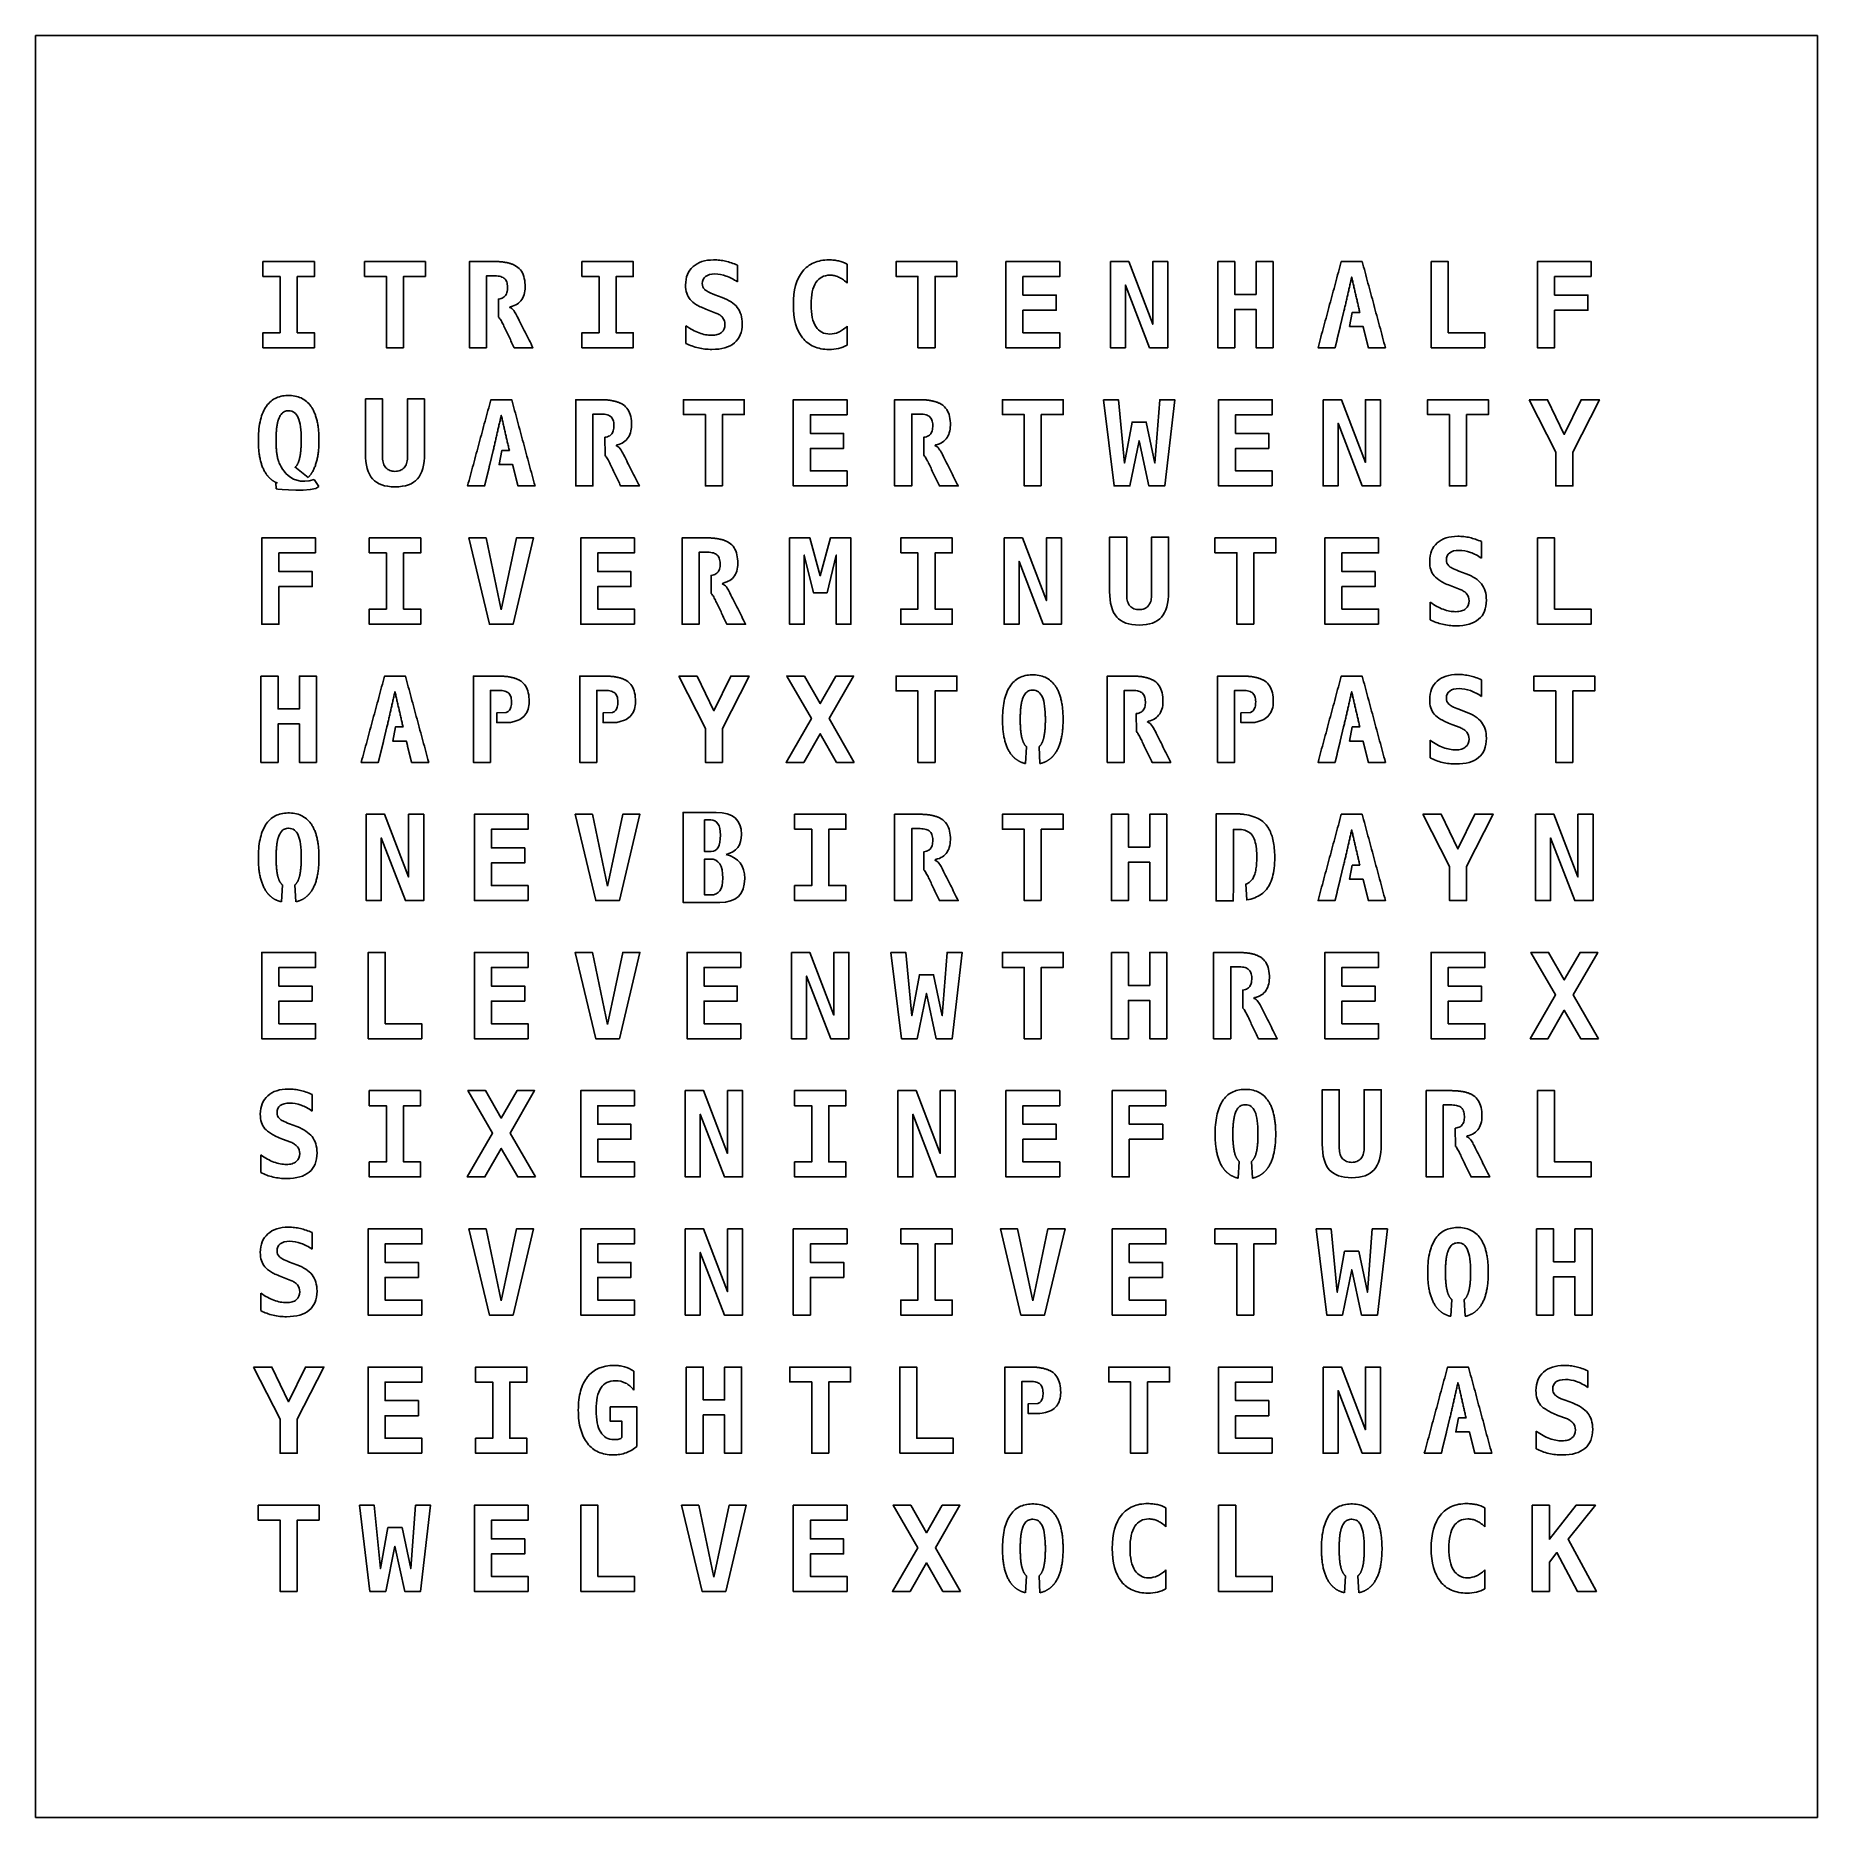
# Model space of a CAD drawing. Extents: x 14 to 293, y 10 to 290.
import ezdxf

# ---------------------------------------------------------------- set-up
doc = ezdxf.new("R2010")
doc.units = 0
doc.layers.add('Layer_1', color=7, linetype='CONTINUOUS')

msp = doc.modelspace()

# ---------------------------------------------------------------- linework, layer by layer
at = {"layer": 'Layer_1', "color": 5}
for points in [[(293.161773, 10.134256), (13.76052, 10.134256), (13.76052, 289.5355), (293.161773, 289.5355)], [(49.41353, 251.757945), (49.41353, 254.114157), (57.469259, 254.114157), (57.469259, 251.757945), (54.777894, 251.757945), (54.777894, 242.941282), (57.469259, 242.941282), (57.469259, 240.585069), (49.41353, 240.585069), (49.41353, 242.941282), (52.104896, 242.941282), (52.104896, 251.757945)], [(71.44798, 240.585069), (68.774971, 240.585069), (68.774971, 251.776288), (65.340664, 251.776288), (65.340664, 254.114157), (74.882288, 254.114157), (74.882288, 251.776288), (71.44798, 251.776288)], [(99.423762, 251.757945), (99.423762, 254.114157), (107.479484, 254.114157), (107.479484, 251.757945), (104.788126, 251.757945), (104.788126, 242.941282), (107.479484, 242.941282), (107.479484, 240.585069), (99.423762, 240.585069), (99.423762, 242.941282), (102.114765, 242.941282), (102.114765, 251.757945)], [(154.798541, 240.585069), (152.12518, 240.585069), (152.12518, 251.776288), (148.691227, 251.776288), (148.691227, 254.114157), (158.232496, 254.114157), (158.232496, 251.776288), (154.798541, 251.776288)], [(174.345529, 240.585069), (165.918338, 240.585069), (165.918338, 254.114157), (174.345529, 254.114157), (174.345529, 251.757945), (168.591346, 251.757945), (168.591346, 248.840104), (173.801894, 248.840104), (173.801894, 246.484246), (168.591346, 246.484246), (168.591346, 242.941282), (174.345529, 242.941282)], [(182.303013, 254.114157), (185.175694, 254.114157), (188.945142, 244.282195), (188.945142, 254.114157), (191.301002, 254.114157), (191.301002, 240.585069), (188.446664, 240.585069), (184.659225, 250.417031), (184.659225, 240.585069), (182.303013, 240.585069)], [(199.127073, 254.114157), (201.800084, 254.114157), (201.800084, 248.957933), (205.144079, 248.957933), (205.144079, 254.114157), (207.817088, 254.114157), (207.817088, 240.585069), (205.144079, 240.585069), (205.144079, 246.602073), (201.800084, 246.602073), (201.800084, 240.585069), (199.127073, 240.585069)], [(220.221265, 246.130934), (220.300288, 246.130934), (220.378962, 246.130934), (220.458337, 246.130934), (220.537357, 246.130934), (220.616029, 246.130934), (220.695404, 246.130934), (220.774072, 246.130934), (220.853095, 246.130934), (220.93247, 246.130934), (221.011139, 246.130934), (221.090162, 246.130934), (221.169537, 246.130934), (221.248208, 246.130934), (221.327229, 246.130934), (221.406252, 246.130934), (221.366741, 246.303797), (221.327229, 246.476658), (221.287012, 246.649872), (221.247502, 246.822735), (221.207991, 246.995953), (221.168479, 247.168813), (221.128616, 247.342028), (221.089104, 247.514888), (221.049593, 247.688103), (221.009729, 247.860966), (220.970218, 248.03418), (220.930705, 248.207043), (220.890841, 248.379903), (220.85133, 248.553118), (220.81182, 248.725981), (220.77231, 248.899193), (220.732091, 249.072056), (220.69258, 249.245273), (220.65307, 249.418134), (220.613205, 249.591348), (220.573695, 249.764209), (220.534182, 249.937423), (220.494318, 250.110286), (220.454807, 250.283498), (220.415295, 250.456364), (220.375432, 250.629224), (220.335919, 250.802439), (220.296409, 250.975302), (220.256896, 251.148514), (220.217034, 251.32138), (220.177169, 251.494594), (220.137657, 251.667455), (220.098146, 251.494594), (220.058988, 251.32138), (220.01983, 251.148514), (219.979965, 250.975302), (219.940807, 250.802439), (219.901648, 250.629224), (219.862138, 250.456364), (219.822625, 250.283498), (219.783469, 250.110286), (219.743957, 249.937423), (219.704798, 249.764209), (219.665288, 249.591348), (219.62613, 249.418134), (219.586617, 249.245273), (219.547459, 249.072056), (219.507948, 248.899193), (219.468435, 248.725981), (219.429277, 248.553118), (219.390121, 248.379903), (219.350257, 248.207043), (219.311098, 248.03418), (219.271937, 247.860966), (219.232424, 247.688103), (219.192917, 247.514888), (219.153756, 247.342028), (219.114246, 247.168813), (219.075085, 246.995953), (219.035574, 246.822735), (218.996064, 246.649872), (218.956906, 246.476658), (218.917748, 246.303797), (218.877883, 246.130934), (218.343424, 243.928887), (218.317654, 243.824461), (218.292598, 243.720043), (218.267198, 243.615617), (218.241798, 243.510842), (218.216028, 243.406419), (218.190628, 243.301996), (218.165228, 243.197576), (218.139828, 243.093153), (218.114057, 242.988378), (218.088657, 242.883955), (218.063257, 242.779531), (218.037857, 242.675111), (218.012087, 242.570685), (217.986687, 242.46591), (217.961287, 242.361487), (217.935516, 242.257064), (217.910116, 242.152641), (217.884716, 242.048218), (217.859316, 241.943443), (217.833546, 241.839022), (217.808146, 241.734599), (217.782746, 241.630176), (217.757346, 241.525753), (217.731602, 241.420975), (217.706202, 241.31691), (217.680802, 241.212132), (217.655402, 241.107709), (217.629632, 241.003286), (217.604232, 240.898511), (217.578832, 240.794442), (217.553432, 240.689667), (217.527661, 240.585244), (217.444405, 240.585244), (217.360796, 240.585244), (217.277188, 240.585244), (217.19358, 240.585244), (217.110323, 240.585244), (217.026363, 240.585244), (216.943104, 240.585244), (216.859496, 240.585244), (216.775887, 240.585244), (216.692276, 240.585244), (216.609022, 240.585244), (216.525414, 240.585244), (216.441806, 240.585244), (216.358549, 240.585244), (216.274589, 240.585244), (216.191333, 240.585244), (216.107722, 240.585244), (216.024468, 240.585244), (215.940505, 240.585244), (215.857251, 240.585244), (215.77364, 240.585244), (215.690032, 240.585244), (215.606424, 240.585244), (215.523167, 240.585244), (215.439207, 240.585244), (215.355951, 240.585244), (215.272342, 240.585244), (215.188734, 240.585244), (215.105126, 240.585244), (215.021869, 240.585244), (214.937909, 240.585244), (214.85465, 240.585244), (214.968598, 241.008225), (215.082901, 241.430858), (215.197201, 241.853485), (215.311149, 242.276466), (215.425094, 242.699098), (215.539394, 243.121728), (215.653694, 243.544709), (215.767642, 243.967339), (215.88159, 244.390323), (215.995541, 244.812952), (216.110193, 245.235582), (216.224141, 245.658563), (216.338089, 246.081193), (216.452035, 246.504174), (216.566689, 246.926806), (216.680637, 247.349788), (216.794583, 247.772417), (216.908531, 248.195402), (217.023188, 248.618031), (217.137133, 249.040658), (217.251082, 249.463642), (217.36503, 249.886272), (217.479682, 250.308901), (217.59363, 250.731883), (217.707578, 251.154512), (217.821523, 251.577144), (217.935826, 252.000126), (218.050129, 252.422753), (218.164074, 252.845737), (218.278022, 253.268366), (218.392322, 253.69135), (218.506622, 254.11398), (218.608929, 254.11398), (218.710883, 254.11398), (218.813187, 254.11398), (218.915493, 254.11398), (219.0178, 254.11398), (219.119752, 254.11398), (219.222058, 254.11398), (219.324367, 254.11398), (219.426319, 254.11398), (219.528625, 254.11398), (219.630932, 254.11398), (219.733236, 254.11398), (219.83519, 254.11398), (219.937497, 254.11398), (220.0398, 254.11398), (220.14211, 254.11398), (220.244061, 254.11398), (220.346365, 254.11398), (220.449026, 254.11398), (220.550981, 254.11398), (220.653287, 254.11398), (220.755591, 254.11398), (220.857897, 254.11398), (220.959849, 254.11398), (221.062156, 254.11398), (221.164462, 254.11398), (221.266414, 254.11398), (221.368723, 254.11398), (221.471027, 254.11398), (221.573336, 254.11398), (221.675288, 254.11398), (221.777594, 254.11398), (221.89154, 253.69135), (222.006194, 253.268366), (222.120142, 252.845737), (222.234088, 252.422753), (222.348036, 252.000126), (222.462693, 251.577144), (222.576636, 251.154512), (222.690587, 250.731883), (222.804535, 250.308901), (222.918835, 249.886272), (223.033135, 249.463642), (223.147083, 249.040658), (223.261028, 248.618031), (223.375331, 248.195402), (223.489631, 247.772417), (223.603579, 247.349788), (223.717525, 246.926806), (223.831825, 246.504174), (223.946127, 246.081193), (224.060075, 245.658563), (224.174024, 245.235582), (224.288324, 244.812952), (224.402624, 244.390323), (224.516572, 243.967339), (224.63052, 243.544709), (224.74482, 243.121728), (224.858768, 242.699098), (224.97307, 242.276466), (225.087016, 241.853485), (225.201316, 241.430858), (225.315264, 241.008225), (225.429564, 240.585244), (225.345956, 240.585244), (225.262347, 240.585244), (225.179091, 240.585244), (225.095131, 240.585244), (225.011874, 240.585244), (224.928266, 240.585244), (224.844655, 240.585244), (224.761049, 240.585244), (224.67779, 240.585244), (224.594182, 240.585244), (224.510574, 240.585244), (224.426965, 240.585244), (224.343709, 240.585244), (224.259749, 240.585244), (224.176492, 240.585244), (224.092884, 240.585244), (224.009275, 240.585244), (223.925667, 240.585244), (223.842411, 240.585244), (223.758448, 240.585244), (223.675194, 240.585244), (223.59194, 240.585244), (223.507975, 240.585244), (223.424718, 240.585244), (223.34111, 240.585244), (223.257502, 240.585244), (223.173893, 240.585244), (223.090637, 240.585244), (223.006677, 240.585244), (222.92342, 240.585244), (222.839812, 240.585244), (222.756553, 240.585244), (222.730121, 240.689667), (222.70435, 240.794442), (222.678236, 240.898511), (222.652122, 241.003286), (222.626007, 241.107709), (222.599893, 241.212132), (222.573779, 241.31691), (222.548008, 241.420975), (222.52155, 241.525753), (222.495779, 241.630176), (222.469665, 241.734599), (222.443551, 241.839022), (222.41778, 241.943443), (222.391322, 242.048218), (222.365208, 242.152641), (222.339437, 242.257064), (222.313323, 242.361487), (222.287208, 242.46591), (222.261094, 242.570685), (222.23498, 242.675111), (222.209209, 242.779531), (222.183095, 242.883955), (222.15698, 242.988378), (222.130866, 243.093153), (222.104752, 243.197576), (222.078981, 243.301996), (222.052549, 243.406419), (222.026435, 243.510842), (222.000665, 243.615617), (221.97455, 243.720043), (221.948436, 243.824461), (221.922321, 243.928887), (221.810493, 243.928887), (221.698661, 243.928887), (221.58683, 243.928887), (221.474998, 243.928887), (221.363167, 243.928887), (221.251335, 243.928887), (221.139504, 243.928887), (221.027673, 243.928887), (220.915844, 243.928887), (220.80366, 243.928887), (220.692181, 243.928887), (220.58035, 243.928887), (220.468166, 243.928887), (220.356689, 243.928887), (220.244503, 243.928887), (220.132675, 243.928887), (220.021195, 243.928887), (219.909009, 243.928887), (219.79718, 243.928887), (220.220868, 246.130934)], [(232.616804, 240.585069), (232.616804, 254.114157), (235.289812, 254.114157), (235.289812, 242.941282), (241.007659, 242.941282), (241.007659, 240.585069)], [(257.695904, 251.757945), (251.941719, 251.757945), (251.941719, 248.840104), (257.179434, 248.840104), (257.179434, 246.484246), (251.941719, 246.484246), (251.941719, 240.585069), (249.26871, 240.585069), (249.26871, 254.114157), (257.695904, 254.114157)], [(86.86051, 224.460842), (86.939533, 224.460842), (87.018201, 224.460842), (87.097576, 224.460842), (87.176599, 224.460842), (87.255268, 224.460842), (87.334643, 224.460842), (87.413317, 224.460842), (87.492337, 224.460842), (87.571712, 224.460842), (87.650384, 224.460842), (87.729407, 224.460842), (87.808782, 224.460842), (87.88745, 224.460842), (87.966473, 224.460842), (88.045494, 224.460842), (88.005984, 224.633703), (87.966473, 224.806917), (87.926257, 224.97978), (87.886744, 225.152995), (87.847234, 225.325858), (87.807723, 225.498718), (87.767859, 225.671933), (87.728348, 225.844793), (87.688835, 226.018011), (87.648971, 226.190871), (87.60946, 226.364088), (87.569948, 226.536948), (87.530083, 226.709811), (87.490573, 226.883023), (87.451062, 227.055886), (87.411549, 227.229104), (87.371333, 227.401964), (87.331823, 227.575179), (87.29231, 227.748039), (87.252445, 227.921254), (87.212935, 228.094119), (87.173424, 228.267329), (87.13356, 228.440194), (87.094049, 228.613409), (87.054539, 228.786269), (87.014674, 228.959132), (86.975162, 229.132344), (86.935651, 229.305207), (86.896141, 229.478422), (86.855922, 229.651285), (86.816412, 229.8245), (86.776901, 229.99736), (86.737391, 229.8245), (86.69823, 229.651285), (86.659072, 229.478422), (86.61921, 229.305207), (86.580051, 229.132344), (86.54089, 228.959132), (86.501377, 228.786269), (86.46187, 228.613409), (86.422712, 228.440194), (86.383199, 228.267329), (86.34404, 228.094119), (86.304527, 227.921254), (86.265369, 227.748039), (86.225859, 227.575179), (86.186701, 227.401964), (86.147188, 227.229104), (86.107677, 227.055886), (86.068519, 226.883023), (86.029361, 226.709811), (85.989496, 226.536948), (85.950338, 226.364088), (85.911179, 226.190871), (85.871669, 226.018011), (85.832156, 225.844793), (85.793001, 225.671933), (85.753488, 225.498718), (85.714329, 225.325858), (85.674819, 225.152995), (85.635306, 224.97978), (85.596148, 224.806917), (85.55699, 224.633703), (85.517127, 224.460842), (84.982664, 222.258792), (84.95692, 222.154372), (84.93152, 222.049949), (84.906464, 221.945525), (84.881064, 221.84075), (84.85532, 221.736327), (84.82992, 221.631904), (84.80452, 221.527481), (84.77912, 221.423058), (84.753349, 221.318283), (84.727949, 221.21386), (84.702549, 221.109437), (84.677149, 221.005014), (84.651379, 220.900593), (84.625979, 220.795818), (84.600579, 220.691395), (84.574835, 220.586972), (84.549435, 220.482546), (84.524035, 220.378128), (84.498635, 220.273351), (84.472891, 220.168928), (84.447491, 220.064505), (84.422091, 219.960082), (84.396691, 219.855661), (84.370921, 219.750886), (84.345521, 219.646815), (84.320121, 219.54204), (84.294721, 219.437614), (84.268977, 219.333196), (84.243577, 219.228419), (84.218177, 219.124347), (84.192777, 219.019572), (84.167033, 218.915149), (84.083774, 218.915149), (84.000163, 218.915149), (83.916557, 218.915149), (83.832946, 218.915149), (83.749692, 218.915149), (83.665729, 218.915149), (83.582476, 218.915149), (83.498867, 218.915149), (83.415259, 218.915149), (83.331645, 218.915149), (83.248392, 218.915149), (83.164783, 218.915149), (83.081175, 218.915149), (82.997918, 218.915149), (82.913956, 218.915149), (82.830702, 218.915149), (82.747093, 218.915149), (82.663837, 218.915149), (82.579874, 218.915149), (82.49662, 218.915149), (82.413012, 218.915149), (82.329404, 218.915149), (82.245795, 218.915149), (82.162539, 218.915149), (82.078579, 218.915149), (81.99532, 218.915149), (81.911714, 218.915149), (81.828103, 218.915149), (81.744495, 218.915149), (81.661238, 218.915149), (81.577278, 218.915149), (81.494021, 218.915149), (81.607967, 219.338133), (81.72227, 219.760763), (81.83657, 220.183392), (81.950518, 220.606374), (82.064466, 221.029003), (82.178766, 221.451985), (82.293066, 221.874617), (82.407014, 222.297247), (82.520962, 222.720228), (82.63491, 223.142858), (82.749562, 223.565839), (82.86351, 223.988471), (82.977458, 224.411101), (83.091404, 224.834082), (83.206061, 225.256712), (83.320006, 225.679693), (83.433954, 226.102325), (83.547902, 226.525307), (83.662554, 226.947936), (83.776502, 227.37092), (83.890451, 227.793547), (84.004399, 228.216177), (84.119051, 228.639161), (84.232999, 229.061791), (84.346949, 229.48442), (84.460895, 229.907401), (84.575195, 230.330031), (84.689498, 230.753015), (84.803443, 231.175645), (84.917391, 231.598274), (85.031691, 232.021256), (85.145991, 232.443885), (85.248298, 232.443885), (85.350249, 232.443885), (85.452559, 232.443885), (85.554865, 232.443885), (85.657171, 232.443885), (85.759123, 232.443885), (85.86143, 232.443885), (85.963736, 232.443885), (86.065688, 232.443885), (86.167995, 232.443885), (86.270298, 232.443885), (86.372605, 232.443885), (86.474559, 232.443885), (86.576866, 232.443885), (86.679172, 232.443885), (86.781127, 232.443885), (86.88343, 232.443885), (86.985737, 232.443885), (87.088395, 232.443885), (87.19035, 232.443885), (87.292654, 232.443885), (87.39496, 232.443885), (87.497266, 232.443885), (87.599218, 232.443885), (87.701527, 232.443885), (87.803834, 232.443885), (87.905786, 232.443885), (88.008092, 232.443885), (88.110399, 232.443885), (88.212702, 232.443885), (88.314657, 232.443885), (88.416961, 232.443885), (88.530909, 232.021256), (88.645563, 231.598274), (88.759512, 231.175645), (88.87346, 230.753015), (88.987408, 230.330031), (89.10206, 229.907401), (89.216008, 229.48442), (89.329956, 229.061791), (89.443904, 228.639161), (89.558204, 228.216177), (89.672504, 227.793547), (89.786455, 227.37092), (89.9004, 226.947936), (90.0147, 226.525307), (90.129003, 226.102325), (90.242948, 225.679693), (90.356896, 225.256712), (90.471196, 224.834082), (90.585496, 224.411101), (90.699444, 223.988471), (90.813393, 223.565839), (90.927693, 223.142858), (91.041995, 222.720228), (91.155943, 222.297247), (91.269889, 221.874617), (91.384191, 221.451985), (91.498137, 221.029003), (91.612437, 220.606374), (91.726385, 220.183392), (91.840685, 219.760763), (91.954636, 219.338133), (92.068936, 218.915149), (91.985325, 218.915149), (91.901716, 218.915149), (91.81846, 218.915149), (91.7345, 218.915149), (91.651243, 218.915149), (91.567635, 218.915149), (91.484027, 218.915149), (91.400418, 218.915149), (91.317162, 218.915149), (91.233554, 218.915149), (91.149945, 218.915149), (91.066337, 218.915149), (90.98308, 218.915149), (90.899118, 218.915149), (90.815864, 218.915149), (90.732253, 218.915149), (90.648644, 218.915149), (90.565036, 218.915149), (90.48178, 218.915149), (90.397819, 218.915149), (90.314563, 218.915149), (90.231307, 218.915149), (90.147346, 218.915149), (90.06409, 218.915149), (89.980482, 218.915149), (89.896873, 218.915149), (89.813262, 218.915149), (89.730006, 218.915149), (89.646046, 218.915149), (89.562789, 218.915149), (89.479181, 218.915149), (89.395924, 218.915149), (89.369493, 219.019572), (89.343722, 219.124347), (89.317608, 219.228419), (89.291493, 219.333196), (89.265379, 219.437614), (89.239265, 219.54204), (89.21315, 219.646815), (89.187406, 219.750886), (89.160974, 219.855661), (89.135204, 219.960082), (89.10909, 220.064505), (89.082975, 220.168928), (89.057205, 220.273351), (89.030747, 220.378128), (89.004632, 220.482546), (88.978862, 220.586972), (88.952747, 220.691395), (88.926633, 220.795818), (88.900519, 220.900593), (88.874404, 221.005014), (88.84866, 221.109437), (88.822546, 221.21386), (88.796432, 221.318283), (88.770317, 221.423058), (88.744203, 221.527481), (88.718432, 221.631904), (88.691974, 221.736327), (88.66586, 221.84075), (88.640116, 221.945525), (88.614001, 222.049949), (88.587887, 222.154372), (88.561773, 222.258792), (88.449944, 222.258792), (88.338112, 222.258792), (88.226281, 222.258792), (88.114449, 222.258792), (88.002621, 222.258792), (87.890789, 222.258792), (87.778958, 222.258792), (87.667126, 222.258792), (87.555298, 222.258792), (87.443109, 222.258792), (87.331632, 222.258792), (87.219801, 222.258792), (87.107617, 222.258792), (86.99614, 222.258792), (86.883957, 222.258792), (86.772126, 222.258792), (86.660646, 222.258792), (86.54846, 222.258792), (86.436631, 222.258792), (86.860319, 224.460842)], [(121.458209, 218.915149), (118.785198, 218.915149), (118.785198, 230.106016), (115.350891, 230.106016), (115.350891, 232.443885), (124.892514, 232.443885), (124.892514, 230.106016), (121.458209, 230.106016)], [(141.005383, 218.915149), (132.578189, 218.915149), (132.578189, 232.443885), (141.005383, 232.443885), (141.005383, 230.088025), (135.251198, 230.088025), (135.251198, 227.170189), (140.461749, 227.170189), (140.461749, 224.814328), (135.251198, 224.814328), (135.251198, 221.27101), (141.005383, 221.27101)], [(171.468436, 218.915149), (168.79543, 218.915149), (168.79543, 230.106016), (165.361123, 230.106016), (165.361123, 232.443885), (174.902744, 232.443885), (174.902744, 230.106016), (171.468436, 230.106016)], [(181.215795, 232.443885), (183.553661, 232.443885), (184.5231, 222.51244), (185.691859, 228.937259), (187.911899, 228.937259), (189.27151, 222.51244), (190.032455, 232.443885), (192.388667, 232.443885), (190.830092, 218.915149), (188.338058, 218.915149), (186.797468, 226.019418), (185.356717, 218.915149), (182.883029, 218.915149)], [(207.685854, 218.915149), (199.258306, 218.915149), (199.258306, 232.443885), (207.685854, 232.443885), (207.685854, 230.088025), (201.931318, 230.088025), (201.931318, 227.170189), (207.141868, 227.170189), (207.141868, 224.814328), (201.931318, 224.814328), (201.931318, 221.27101), (207.685854, 221.27101)], [(215.642986, 232.443885), (218.515671, 232.443885), (222.285115, 222.611926), (222.285115, 232.443885), (224.641328, 232.443885), (224.641328, 218.915149), (221.78664, 218.915149), (217.999199, 228.746759), (217.999199, 218.915149), (215.642986, 218.915149)], [(238.148148, 218.915149), (235.475137, 218.915149), (235.475137, 230.106016), (232.040832, 230.106016), (232.040832, 232.443885), (241.582104, 232.443885), (241.582104, 230.106016), (238.148148, 230.106016)], [(247.968363, 232.443885), (250.849866, 232.443885), (253.477718, 227.006849), (256.114746, 232.443885), (258.996246, 232.443885), (254.818634, 224.243178), (254.818634, 218.915149), (252.145623, 218.915149), (252.145623, 224.243178)], [(57.654992, 208.417919), (51.900794, 208.417919), (51.900794, 205.500078), (57.138522, 205.500078), (57.138522, 203.144221), (51.900794, 203.144221), (51.900794, 197.245044), (49.227798, 197.245044), (49.227798, 210.77378), (57.654992, 210.77378)], [(66.083617, 208.417919), (66.083617, 210.77378), (74.139332, 210.77378), (74.139332, 208.417919), (71.44798, 208.417919), (71.44798, 199.600905), (74.139332, 199.600905), (74.139332, 197.245044), (66.083617, 197.245044), (66.083617, 199.600905), (68.774971, 199.600905), (68.774971, 208.417919)], [(86.77678, 199.474257), (89.160157, 210.77378), (91.851509, 210.77378), (88.634514, 197.245044), (84.928567, 197.245044), (81.711572, 210.77378), (84.402927, 210.77378)], [(107.665396, 197.245044), (99.23785, 197.245044), (99.23785, 210.77378), (107.665396, 210.77378), (107.665396, 208.417919), (101.911211, 208.417919), (101.911211, 205.500078), (107.121762, 205.500078), (107.121762, 203.144221), (101.911211, 203.144221), (101.911211, 199.600907), (107.665396, 199.600907)], [(131.984636, 210.77378), (135.174466, 210.77378), (136.787374, 204.838617), (138.390757, 210.77378), (141.598933, 210.77378), (141.598933, 197.245044), (139.297399, 197.245044), (139.297399, 208.082777), (137.865469, 202.165257), (135.736092, 202.165257), (134.28617, 208.082777), (134.28617, 197.245044), (131.984636, 197.245044)], [(149.43418, 208.417919), (149.43418, 210.77378), (157.489544, 210.77378), (157.489544, 208.417919), (154.798541, 208.417919), (154.798541, 199.600905), (157.489544, 199.600905), (157.489544, 197.245044), (149.43418, 197.245044), (149.43418, 199.600905), (152.12518, 199.600905), (152.12518, 208.417919)], [(165.632762, 210.77378), (168.505447, 210.77378), (172.274891, 200.94217), (172.274891, 210.77378), (174.631104, 210.77378), (174.631104, 197.245044), (171.776768, 197.245044), (167.988977, 207.076651), (167.988977, 197.245044), (165.632762, 197.245044)], [(204.808759, 197.245044), (202.135399, 197.245044), (202.135399, 208.435911), (198.701443, 208.435911), (198.701443, 210.77378), (208.242712, 210.77378), (208.242712, 208.435911), (204.808759, 208.435911)], [(224.355753, 197.245044), (215.928559, 197.245044), (215.928559, 210.77378), (224.355753, 210.77378), (224.355753, 208.417919), (218.60157, 208.417919), (218.60157, 205.500078), (223.812121, 205.500078), (223.812121, 203.144221), (218.60157, 203.144221), (218.60157, 199.600907), (224.355753, 199.600907)], [(249.286877, 197.245044), (249.286877, 210.77378), (251.959885, 210.77378), (251.959885, 199.600907), (257.677732, 199.600907), (257.677732, 197.245044)], [(49.096396, 189.10386), (51.769417, 189.10386), (51.769417, 183.947636), (55.113402, 183.947636), (55.113402, 189.10386), (57.786423, 189.10386), (57.786423, 175.574772), (55.113402, 175.574772), (55.113402, 181.591776), (51.769417, 181.591776), (51.769417, 175.574772), (49.096396, 175.574772)], [(70.190524, 181.12064), (70.269899, 181.12064), (70.34857, 181.12064), (70.427593, 181.12064), (70.506614, 181.12064), (70.585637, 181.12064), (70.66466, 181.12064), (70.743329, 181.12064), (70.822704, 181.12064), (70.901727, 181.12064), (70.980395, 181.12064), (71.059773, 181.12064), (71.138793, 181.12064), (71.217467, 181.12064), (71.296842, 181.12064), (71.375511, 181.12064), (71.335998, 181.2935), (71.296488, 181.46636), (71.256623, 181.639575), (71.217113, 181.812438), (71.177602, 181.985655), (71.138092, 182.158516), (71.098227, 182.33173), (71.058363, 182.504591), (71.018852, 182.677805), (70.978988, 182.850668), (70.939472, 183.023883), (70.899962, 183.196746), (70.8601, 183.369606), (70.820587, 183.542821), (70.781077, 183.715684), (70.741566, 183.888896), (70.701702, 184.061761), (70.662189, 184.234976), (70.622679, 184.407836), (70.582814, 184.581051), (70.543304, 184.753911), (70.503439, 184.927126), (70.463574, 185.099989), (70.424064, 185.273204), (70.384554, 185.446067), (70.344689, 185.618927), (70.305179, 185.792142), (70.265666, 185.965005), (70.226155, 186.138219), (70.186291, 186.311082), (70.14678, 186.484297), (70.10727, 186.657157), (70.067405, 186.484297), (70.028247, 186.311082), (69.989089, 186.138219), (69.949579, 185.965005), (69.910066, 185.792142), (69.870905, 185.618927), (69.831394, 185.446067), (69.792236, 185.273204), (69.752723, 185.099989), (69.713213, 184.927126), (69.674055, 184.753911), (69.634896, 184.581051), (69.595384, 184.407836), (69.555873, 184.234976), (69.516715, 184.061761), (69.477557, 183.888896), (69.437692, 183.715684), (69.398534, 183.542821), (69.359375, 183.369606), (69.319865, 183.196746), (69.280355, 183.023883), (69.241196, 182.850668), (69.201684, 182.677805), (69.162525, 182.504591), (69.123015, 182.33173), (69.083505, 182.158516), (69.044344, 181.985655), (69.005185, 181.812438), (68.965323, 181.639575), (68.926162, 181.46636), (68.887007, 181.2935), (68.847494, 181.12064), (68.313033, 178.91859), (68.287289, 178.814166), (68.261889, 178.709746), (68.236489, 178.605323), (68.211089, 178.500548), (68.185318, 178.396122), (68.159918, 178.291699), (68.134518, 178.187279), (68.109118, 178.082855), (68.083374, 177.97808), (68.057974, 177.873657), (68.032574, 177.769234), (68.007174, 177.664811), (67.981404, 177.560391), (67.956004, 177.455613), (67.930604, 177.351193), (67.904834, 177.246767), (67.879434, 177.142344), (67.854034, 177.037923), (67.828634, 176.933148), (67.80289, 176.828725), (67.77749, 176.724302), (67.75209, 176.619879), (67.72669, 176.515456), (67.700946, 176.410681), (67.675546, 176.306612), (67.650146, 176.201837), (67.624746, 176.097412), (67.598975, 175.992988), (67.573919, 175.888213), (67.548519, 175.784145), (67.522749, 175.67937), (67.497349, 175.574947), (67.41374, 175.574947), (67.330484, 175.574947), (67.246524, 175.574947), (67.163267, 175.574947), (67.079659, 175.574947), (66.996051, 175.574947), (66.912442, 175.574947), (66.829186, 175.574947), (66.745223, 175.574947), (66.661969, 175.574947), (66.578358, 175.574947), (66.49475, 175.574947), (66.411142, 175.574947), (66.327885, 175.574947), (66.243925, 175.574947), (66.160669, 175.574947), (66.07706, 175.574947), (65.993804, 175.574947), (65.910195, 175.574947), (65.826587, 175.574947), (65.743331, 175.574947), (65.65937, 175.574947), (65.576114, 175.574947), (65.492503, 175.574947), (65.408897, 175.574947), (65.325286, 175.574947), (65.24203, 175.574947), (65.15807, 175.574947), (65.074813, 175.574947), (64.991205, 175.574947), (64.907597, 175.574947), (64.823988, 175.574947), (64.938288, 175.997928), (65.052588, 176.42056), (65.166536, 176.84319), (65.280482, 177.266171), (65.394784, 177.688801), (65.50873, 178.11143), (65.623033, 178.534415), (65.736981, 178.957044), (65.851281, 179.379674), (65.965229, 179.802655), (66.079529, 180.225285), (66.193477, 180.648266), (66.307777, 181.070896), (66.421722, 181.49388), (66.536025, 181.916509), (66.649973, 182.339491), (66.764273, 182.76212), (66.878221, 183.185104), (66.992521, 183.607734), (67.106469, 184.030363), (67.220769, 184.453345), (67.334717, 184.875974), (67.449017, 185.298607), (67.562965, 185.721588), (67.677268, 186.144215), (67.791216, 186.566847), (67.905162, 186.989828), (68.019462, 187.412458), (68.133764, 187.835439), (68.24771, 188.258072), (68.361658, 188.681053), (68.475958, 189.103683), (68.578264, 189.103683), (68.680573, 189.103683), (68.782525, 189.103683), (68.884829, 189.103683), (68.987138, 189.103683), (69.089445, 189.103683), (69.191397, 189.103683), (69.2937, 189.103683), (69.396007, 189.103683), (69.498313, 189.103683), (69.600268, 189.103683), (69.702572, 189.103683), (69.804878, 189.103683), (69.906832, 189.103683), (70.009139, 189.103683), (70.111445, 189.103683), (70.213752, 189.103683), (70.315704, 189.103683), (70.418362, 189.103683), (70.520668, 189.103683), (70.62262, 189.103683), (70.724927, 189.103683), (70.827233, 189.103683), (70.929537, 189.103683), (71.031494, 189.103683), (71.133798, 189.103683), (71.236107, 189.103683), (71.338411, 189.103683), (71.440365, 189.103683), (71.542669, 189.103683), (71.644976, 189.103683), (71.746928, 189.103683), (71.861228, 188.681053), (71.97553, 188.258072), (72.089478, 187.835439), (72.203426, 187.412458), (72.317726, 186.989828), (72.432026, 186.566847), (72.545975, 186.144215), (72.659923, 185.721588), (72.774223, 185.298607), (72.888171, 184.875974), (73.002471, 184.453345), (73.116419, 184.030363), (73.230721, 183.607734), (73.344667, 183.185104), (73.458967, 182.76212), (73.572915, 182.339491), (73.687215, 181.916509), (73.801163, 181.49388), (73.915463, 181.070896), (74.029411, 180.648266), (74.143711, 180.225285), (74.257659, 179.802655), (74.371962, 179.379674), (74.48591, 178.957044), (74.60021, 178.534415), (74.714156, 178.11143), (74.828104, 177.688801), (74.942404, 177.266171), (75.056704, 176.84319), (75.170652, 176.42056), (75.284603, 175.997928), (75.398903, 175.574947), (75.315292, 175.574947), (75.231683, 175.574947), (75.148427, 175.574947), (75.064467, 175.574947), (74.98121, 175.574947), (74.897954, 175.574947), (74.813993, 175.574947), (74.730737, 175.574947), (74.647129, 175.574947), (74.56352, 175.574947), (74.479912, 175.574947), (74.396656, 175.574947), (74.313047, 175.574947), (74.229436, 175.574947), (74.145831, 175.574947), (74.062571, 175.574947), (73.978611, 175.574947), (73.895355, 175.574947), (73.811746, 175.574947), (73.728138, 175.574947), (73.64453, 175.574947), (73.561273, 175.574947), (73.477313, 175.574947), (73.394057, 175.574947), (73.310448, 175.574947), (73.22684, 175.574947), (73.143581, 175.574947), (73.059973, 175.574947), (72.976364, 175.574947), (72.892756, 175.574947), (72.8095, 175.574947), (72.725894, 175.574947), (72.699779, 175.67937), (72.673665, 175.784145), (72.647551, 175.888213), (72.62178, 175.992988), (72.595348, 176.097412), (72.569234, 176.201837), (72.543464, 176.306612), (72.517349, 176.410681), (72.491235, 176.515456), (72.46512, 176.619879), (72.439006, 176.724302), (72.413262, 176.828725), (72.387148, 176.933148), (72.360716, 177.037923), (72.334945, 177.142344), (72.308831, 177.246767), (72.283087, 177.351193), (72.256655, 177.455613), (72.230541, 177.560391), (72.204797, 177.664811), (72.178683, 177.769234), (72.152568, 177.873657), (72.126454, 177.97808), (72.100339, 178.082855), (72.074569, 178.187279), (72.048455, 178.291699), (72.022023, 178.396122), (71.996279, 178.500548), (71.970164, 178.605323), (71.94442, 178.709746), (71.917989, 178.814166), (71.891874, 178.91859), (71.780395, 178.91859), (71.668211, 178.91859), (71.55638, 178.91859), (71.444903, 178.91859), (71.33272, 178.91859), (71.220888, 178.91859), (71.109057, 178.91859), (70.997228, 178.91859), (70.885394, 178.91859), (70.773563, 178.91859), (70.661731, 178.91859), (70.5499, 178.91859), (70.438071, 178.91859), (70.326239, 178.91859), (70.214056, 178.91859), (70.102577, 178.91859), (69.990748, 178.91859), (69.878562, 178.91859), (69.767082, 178.91859), (70.190421, 181.12064)], [(114.607761, 189.10386), (117.489264, 189.10386), (120.117116, 183.666826), (122.754144, 189.10386), (125.635644, 189.10386), (121.45803, 180.903152), (121.45803, 175.574772), (118.785021, 175.574772), (118.785021, 180.903152)], [(142.133669, 175.574772), (139.369644, 175.574772), (136.7873, 180.051189), (134.213772, 175.574772), (131.450099, 175.574772), (135.419222, 182.443387), (131.558755, 189.10386), (134.322428, 189.10386), (136.7873, 184.799248), (139.260987, 189.10386), (142.024661, 189.10386), (138.182892, 182.443387)], [(154.798541, 175.574772), (152.12518, 175.574772), (152.12518, 186.765639), (148.691227, 186.765639), (148.691227, 189.10386), (158.232496, 189.10386), (158.232496, 186.765639), (154.798541, 186.765639)], [(220.221265, 181.12064), (220.300288, 181.12064), (220.378962, 181.12064), (220.458337, 181.12064), (220.537357, 181.12064), (220.616029, 181.12064), (220.695404, 181.12064), (220.774072, 181.12064), (220.853095, 181.12064), (220.93247, 181.12064), (221.011139, 181.12064), (221.090162, 181.12064), (221.169537, 181.12064), (221.248208, 181.12064), (221.327229, 181.12064), (221.406252, 181.12064), (221.366741, 181.2935), (221.327229, 181.46636), (221.287012, 181.639575), (221.247502, 181.812438), (221.207991, 181.985655), (221.168479, 182.158516), (221.128616, 182.33173), (221.089104, 182.504591), (221.049593, 182.677805), (221.009729, 182.850668), (220.970218, 183.023883), (220.930705, 183.196746), (220.890841, 183.369606), (220.85133, 183.542821), (220.81182, 183.715684), (220.77231, 183.888896), (220.732091, 184.061761), (220.69258, 184.234976), (220.65307, 184.407836), (220.613205, 184.581051), (220.573695, 184.753911), (220.534182, 184.927126), (220.494318, 185.099989), (220.454807, 185.273204), (220.415295, 185.446067), (220.375432, 185.618927), (220.335919, 185.792142), (220.296409, 185.965005), (220.256896, 186.138219), (220.217034, 186.311082), (220.177169, 186.484297), (220.137657, 186.657157), (220.098146, 186.484297), (220.058988, 186.311082), (220.01983, 186.138219), (219.979965, 185.965005), (219.940807, 185.792142), (219.901648, 185.618927), (219.862138, 185.446067), (219.822625, 185.273204), (219.783469, 185.099989), (219.743957, 184.927126), (219.704798, 184.753911), (219.665288, 184.581051), (219.62613, 184.407836), (219.586617, 184.234976), (219.547459, 184.061761), (219.507948, 183.888896), (219.468435, 183.715684), (219.429277, 183.542821), (219.390121, 183.369606), (219.350257, 183.196746), (219.311098, 183.023883), (219.271937, 182.850668), (219.232424, 182.677805), (219.192917, 182.504591), (219.153756, 182.33173), (219.114246, 182.158516), (219.075085, 181.985655), (219.035574, 181.812438), (218.996064, 181.639575), (218.956906, 181.46636), (218.917748, 181.2935), (218.877883, 181.12064), (218.343424, 178.91859), (218.317654, 178.814166), (218.292598, 178.709746), (218.267198, 178.605323), (218.241798, 178.500548), (218.216028, 178.396122), (218.190628, 178.291699), (218.165228, 178.187279), (218.139828, 178.082855), (218.114057, 177.97808), (218.088657, 177.873657), (218.063257, 177.769234), (218.037857, 177.664811), (218.012087, 177.560391), (217.986687, 177.455613), (217.961287, 177.351193), (217.935516, 177.246767), (217.910116, 177.142344), (217.884716, 177.037923), (217.859316, 176.933148), (217.833546, 176.828725), (217.808146, 176.724302), (217.782746, 176.619879), (217.757346, 176.515456), (217.731602, 176.410681), (217.706202, 176.306612), (217.680802, 176.201837), (217.655402, 176.097412), (217.629632, 175.992988), (217.604232, 175.888213), (217.578832, 175.784145), (217.553432, 175.67937), (217.527661, 175.574947), (217.444405, 175.574947), (217.360796, 175.574947), (217.277188, 175.574947), (217.19358, 175.574947), (217.110323, 175.574947), (217.026363, 175.574947), (216.943104, 175.574947), (216.859496, 175.574947), (216.775887, 175.574947), (216.692276, 175.574947), (216.609022, 175.574947), (216.525414, 175.574947), (216.441806, 175.574947), (216.358549, 175.574947), (216.274589, 175.574947), (216.191333, 175.574947), (216.107722, 175.574947), (216.024468, 175.574947), (215.940505, 175.574947), (215.857251, 175.574947), (215.77364, 175.574947), (215.690032, 175.574947), (215.606424, 175.574947), (215.523167, 175.574947), (215.439207, 175.574947), (215.355951, 175.574947), (215.272342, 175.574947), (215.188734, 175.574947), (215.105126, 175.574947), (215.021869, 175.574947), (214.937909, 175.574947), (214.85465, 175.574947), (214.968598, 175.997928), (215.082901, 176.42056), (215.197201, 176.84319), (215.311149, 177.266171), (215.425094, 177.688801), (215.539394, 178.11143), (215.653694, 178.534415), (215.767642, 178.957044), (215.88159, 179.379674), (215.995541, 179.802655), (216.110193, 180.225285), (216.224141, 180.648266), (216.338089, 181.070896), (216.452035, 181.49388), (216.566689, 181.916509), (216.680637, 182.339491), (216.794583, 182.76212), (216.908531, 183.185104), (217.023188, 183.607734), (217.137133, 184.030363), (217.251082, 184.453345), (217.36503, 184.875974), (217.479682, 185.298607), (217.59363, 185.721588), (217.707578, 186.144215), (217.821523, 186.566847), (217.935826, 186.989828), (218.050129, 187.412458), (218.164074, 187.835439), (218.278022, 188.258072), (218.392322, 188.681053), (218.506622, 189.103683), (218.608929, 189.103683), (218.710883, 189.103683), (218.813187, 189.103683), (218.915493, 189.103683), (219.0178, 189.103683), (219.119752, 189.103683), (219.222058, 189.103683), (219.324367, 189.103683), (219.426319, 189.103683), (219.528625, 189.103683), (219.630932, 189.103683), (219.733236, 189.103683), (219.83519, 189.103683), (219.937497, 189.103683), (220.0398, 189.103683), (220.14211, 189.103683), (220.244061, 189.103683), (220.346365, 189.103683), (220.449026, 189.103683), (220.550981, 189.103683), (220.653287, 189.103683), (220.755591, 189.103683), (220.857897, 189.103683), (220.959849, 189.103683), (221.062156, 189.103683), (221.164462, 189.103683), (221.266414, 189.103683), (221.368723, 189.103683), (221.471027, 189.103683), (221.573336, 189.103683), (221.675288, 189.103683), (221.777594, 189.103683), (221.89154, 188.681053), (222.006194, 188.258072), (222.120142, 187.835439), (222.234088, 187.412458), (222.348036, 186.989828), (222.462693, 186.566847), (222.576636, 186.144215), (222.690587, 185.721588), (222.804535, 185.298607), (222.918835, 184.875974), (223.033135, 184.453345), (223.147083, 184.030363), (223.261028, 183.607734), (223.375331, 183.185104), (223.489631, 182.76212), (223.603579, 182.339491), (223.717525, 181.916509), (223.831825, 181.49388), (223.946127, 181.070896), (224.060075, 180.648266), (224.174024, 180.225285), (224.288324, 179.802655), (224.402624, 179.379674), (224.516572, 178.957044), (224.63052, 178.534415), (224.74482, 178.11143), (224.858768, 177.688801), (224.97307, 177.266171), (225.087016, 176.84319), (225.201316, 176.42056), (225.315264, 175.997928), (225.429564, 175.574947), (225.345956, 175.574947), (225.262347, 175.574947), (225.179091, 175.574947), (225.095131, 175.574947), (225.011874, 175.574947), (224.928266, 175.574947), (224.844655, 175.574947), (224.761049, 175.574947), (224.67779, 175.574947), (224.594182, 175.574947), (224.510574, 175.574947), (224.426965, 175.574947), (224.343709, 175.574947), (224.259749, 175.574947), (224.176492, 175.574947), (224.092884, 175.574947), (224.009275, 175.574947), (223.925667, 175.574947), (223.842411, 175.574947), (223.758448, 175.574947), (223.675194, 175.574947), (223.59194, 175.574947), (223.507975, 175.574947), (223.424718, 175.574947), (223.34111, 175.574947), (223.257502, 175.574947), (223.173893, 175.574947), (223.090637, 175.574947), (223.006677, 175.574947), (222.92342, 175.574947), (222.839812, 175.574947), (222.756553, 175.574947), (222.730121, 175.67937), (222.70435, 175.784145), (222.678236, 175.888213), (222.652122, 175.992988), (222.626007, 176.097412), (222.599893, 176.201837), (222.573779, 176.306612), (222.548008, 176.410681), (222.52155, 176.515456), (222.495779, 176.619879), (222.469665, 176.724302), (222.443551, 176.828725), (222.41778, 176.933148), (222.391322, 177.037923), (222.365208, 177.142344), (222.339437, 177.246767), (222.313323, 177.351193), (222.287208, 177.455613), (222.261094, 177.560391), (222.23498, 177.664811), (222.209209, 177.769234), (222.183095, 177.873657), (222.15698, 177.97808), (222.130866, 178.082855), (222.104752, 178.187279), (222.078981, 178.291699), (222.052549, 178.396122), (222.026435, 178.500548), (222.000665, 178.605323), (221.97455, 178.709746), (221.948436, 178.814166), (221.922321, 178.91859), (221.810493, 178.91859), (221.698661, 178.91859), (221.58683, 178.91859), (221.474998, 178.91859), (221.363167, 178.91859), (221.251335, 178.91859), (221.139504, 178.91859), (221.027673, 178.91859), (220.915844, 178.91859), (220.80366, 178.91859), (220.692181, 178.91859), (220.58035, 178.91859), (220.468166, 178.91859), (220.356689, 178.91859), (220.244503, 178.91859), (220.132675, 178.91859), (220.021195, 178.91859), (219.909009, 178.91859), (219.79718, 178.91859), (220.220868, 181.12064)], [(254.818811, 175.574772), (252.1458, 175.574772), (252.1458, 186.765639), (248.711495, 186.765639), (248.711495, 189.10386), (258.253119, 189.10386), (258.253119, 186.765639), (254.818811, 186.765639)], [(65.612478, 167.433591), (68.48516, 167.433591), (72.254256, 157.601629), (72.254256, 167.433591), (74.610468, 167.433591), (74.610468, 153.904852), (71.75613, 153.904852), (67.968339, 163.736462), (67.968339, 153.904852), (65.612478, 153.904852)], [(90.995138, 153.904852), (82.567944, 153.904852), (82.567944, 167.433591), (90.995138, 167.433591), (90.995138, 165.077727), (85.240953, 165.077727), (85.240953, 162.159892), (90.451503, 162.159892), (90.451503, 159.803679), (85.240953, 159.803679), (85.240953, 156.260715), (90.995138, 156.260715)], [(103.447035, 156.133713), (105.830412, 167.433591), (108.521413, 167.433591), (105.304773, 153.904852), (101.598471, 153.904852), (98.381828, 167.433591), (101.073183, 167.433591)], [(132.763927, 165.077727), (132.763927, 167.433591), (140.819643, 167.433591), (140.819643, 165.077727), (138.12829, 165.077727), (138.12829, 156.260715), (140.819643, 156.260715), (140.819643, 153.904852), (132.763927, 153.904852), (132.763927, 156.260715), (135.455279, 156.260715), (135.455279, 165.077727)], [(171.468436, 153.904852), (168.79543, 153.904852), (168.79543, 165.095719), (165.361123, 165.095719), (165.361123, 167.433591), (174.902744, 167.433591), (174.902744, 165.095719), (171.468436, 165.095719)], [(182.456997, 167.433591), (185.130009, 167.433591), (185.130009, 162.277719), (188.474003, 162.277719), (188.474003, 167.433591), (191.147012, 167.433591), (191.147012, 153.904852), (188.474003, 153.904852), (188.474003, 159.921506), (185.130009, 159.921506), (185.130009, 153.904852), (182.456997, 153.904852)], [(220.221265, 159.450545), (220.300288, 159.450545), (220.378962, 159.450545), (220.458337, 159.450545), (220.537357, 159.450545), (220.616029, 159.450545), (220.695404, 159.450545), (220.774072, 159.450545), (220.853095, 159.450545), (220.93247, 159.450545), (221.011139, 159.450545), (221.090162, 159.450545), (221.169537, 159.450545), (221.248208, 159.450545), (221.327229, 159.450545), (221.406252, 159.450545), (221.366741, 159.623408), (221.327229, 159.796623), (221.287012, 159.969483), (221.247502, 160.142698), (221.207991, 160.315561), (221.168479, 160.488424), (221.128616, 160.661638), (221.089104, 160.834499), (221.049593, 161.007713), (221.009729, 161.180576), (220.970218, 161.353791), (220.930705, 161.526651), (220.890841, 161.699511), (220.85133, 161.872726), (220.81182, 162.045592), (220.77231, 162.218807), (220.732091, 162.391667), (220.69258, 162.564882), (220.65307, 162.737742), (220.613205, 162.910959), (220.573695, 163.083822), (220.534182, 163.257034), (220.494318, 163.429897), (220.454807, 163.603112), (220.415295, 163.775972), (220.375432, 163.948835), (220.335919, 164.122047), (220.296409, 164.294913), (220.256896, 164.468127), (220.217034, 164.640988), (220.177169, 164.814202), (220.137657, 164.987065), (220.098146, 164.814202), (220.058988, 164.640988), (220.01983, 164.468127), (219.979965, 164.294913), (219.940807, 164.122047), (219.901648, 163.948835), (219.862138, 163.775972), (219.822625, 163.603112), (219.783469, 163.429897), (219.743957, 163.257034), (219.704798, 163.083822), (219.665288, 162.910959), (219.62613, 162.737742), (219.586617, 162.564882), (219.547459, 162.391667), (219.507948, 162.218807), (219.468435, 162.045592), (219.429277, 161.872726), (219.390121, 161.699511), (219.350257, 161.526651), (219.311098, 161.353791), (219.271937, 161.180576), (219.232424, 161.007713), (219.192917, 160.834499), (219.153756, 160.661638), (219.114246, 160.488424), (219.075085, 160.315561), (219.035574, 160.142698), (218.996064, 159.969483), (218.956906, 159.796623), (218.917748, 159.623408), (218.877883, 159.450545), (218.343424, 157.248495), (218.317654, 157.144074), (218.292598, 157.039651), (218.267198, 156.935228), (218.241798, 156.830453), (218.216028, 156.72603), (218.190628, 156.62161), (218.165228, 156.517187), (218.139828, 156.412761), (218.114057, 156.307988), (218.088657, 156.203565), (218.063257, 156.09914), (218.037857, 155.994719), (218.012087, 155.890296), (217.986687, 155.785521), (217.961287, 155.681098), (217.935516, 155.576675), (217.910116, 155.472254), (217.884716, 155.367831), (217.859316, 155.263056), (217.833546, 155.158633), (217.808146, 155.054207), (217.782746, 154.949787), (217.757346, 154.845364), (217.731602, 154.740589), (217.706202, 154.636518), (217.680802, 154.531743), (217.655402, 154.427322), (217.629632, 154.322899), (217.604232, 154.218124), (217.578832, 154.11405), (217.553432, 154.009275), (217.527661, 153.904852), (217.444405, 153.904852), (217.360796, 153.904852), (217.277188, 153.904852), (217.19358, 153.904852), (217.110323, 153.904852), (217.026363, 153.904852), (216.943104, 153.904852), (216.859496, 153.904852), (216.775887, 153.904852), (216.692276, 153.904852), (216.609022, 153.904852), (216.525414, 153.904852), (216.441806, 153.904852), (216.358549, 153.904852), (216.274589, 153.904852), (216.191333, 153.904852), (216.107722, 153.904852), (216.024468, 153.904852), (215.940505, 153.904852), (215.857251, 153.904852), (215.77364, 153.904852), (215.690032, 153.904852), (215.606424, 153.904852), (215.523167, 153.904852), (215.439207, 153.904852), (215.355951, 153.904852), (215.272342, 153.904852), (215.188734, 153.904852), (215.105126, 153.904852), (215.021869, 153.904852), (214.937909, 153.904852), (214.85465, 153.904852), (214.968598, 154.327836), (215.082901, 154.750466), (215.197201, 155.173095), (215.311149, 155.596079), (215.425094, 156.018706), (215.539394, 156.44169), (215.653694, 156.86432), (215.767642, 157.286949), (215.88159, 157.709933), (215.995541, 158.13256), (216.110193, 158.555542), (216.224141, 158.978174), (216.338089, 159.400804), (216.452035, 159.823788), (216.566689, 160.246415), (216.680637, 160.669401), (216.794583, 161.092028), (216.908531, 161.51501), (217.023188, 161.937642), (217.137133, 162.360623), (217.251082, 162.783253), (217.36503, 163.205882), (217.479682, 163.628864), (217.59363, 164.051493), (217.707578, 164.474123), (217.821523, 164.897104), (217.935826, 165.319736), (218.050129, 165.742366), (218.164074, 166.165347), (218.278022, 166.587977), (218.392322, 167.010958), (218.506622, 167.433591), (218.608929, 167.433591), (218.710883, 167.433591), (218.813187, 167.433591), (218.915493, 167.433591), (219.0178, 167.433591), (219.119752, 167.433591), (219.222058, 167.433591), (219.324367, 167.433591), (219.426319, 167.433591), (219.528625, 167.433591), (219.630932, 167.433591), (219.733236, 167.433591), (219.83519, 167.433591), (219.937497, 167.433591), (220.0398, 167.433591), (220.14211, 167.433591), (220.244061, 167.433591), (220.346365, 167.433591), (220.449026, 167.433591), (220.550981, 167.433591), (220.653287, 167.433591), (220.755591, 167.433591), (220.857897, 167.433591), (220.959849, 167.433591), (221.062156, 167.433591), (221.164462, 167.433591), (221.266414, 167.433591), (221.368723, 167.433591), (221.471027, 167.433591), (221.573336, 167.433591), (221.675288, 167.433591), (221.777594, 167.433591), (221.89154, 167.010958), (222.006194, 166.587977), (222.120142, 166.165347), (222.234088, 165.742366), (222.348036, 165.319736), (222.462693, 164.897104), (222.576636, 164.474123), (222.690587, 164.051493), (222.804535, 163.628864), (222.918835, 163.205882), (223.033135, 162.783253), (223.147083, 162.360623), (223.261028, 161.937642), (223.375331, 161.51501), (223.489631, 161.092028), (223.603579, 160.669401), (223.717525, 160.246415), (223.831825, 159.823788), (223.946127, 159.400804), (224.060075, 158.978174), (224.174024, 158.555542), (224.288324, 158.13256), (224.402624, 157.709933), (224.516572, 157.286949), (224.63052, 156.86432), (224.74482, 156.44169), (224.858768, 156.018706), (224.97307, 155.596079), (225.087016, 155.173095), (225.201316, 154.750466), (225.315264, 154.327836), (225.429564, 153.904852), (225.345956, 153.904852), (225.262347, 153.904852), (225.179091, 153.904852), (225.095131, 153.904852), (225.011874, 153.904852), (224.928266, 153.904852), (224.844655, 153.904852), (224.761049, 153.904852), (224.67779, 153.904852), (224.594182, 153.904852), (224.510574, 153.904852), (224.426965, 153.904852), (224.343709, 153.904852), (224.259749, 153.904852), (224.176492, 153.904852), (224.092884, 153.904852), (224.009275, 153.904852), (223.925667, 153.904852), (223.842411, 153.904852), (223.758448, 153.904852), (223.675194, 153.904852), (223.59194, 153.904852), (223.507975, 153.904852), (223.424718, 153.904852), (223.34111, 153.904852), (223.257502, 153.904852), (223.173893, 153.904852), (223.090637, 153.904852), (223.006677, 153.904852), (222.92342, 153.904852), (222.839812, 153.904852), (222.756553, 153.904852), (222.730121, 154.009275), (222.70435, 154.11405), (222.678236, 154.218124), (222.652122, 154.322899), (222.626007, 154.427322), (222.599893, 154.531743), (222.573779, 154.636518), (222.548008, 154.740589), (222.52155, 154.845364), (222.495779, 154.949787), (222.469665, 155.054207), (222.443551, 155.158633), (222.41778, 155.263056), (222.391322, 155.367831), (222.365208, 155.472254), (222.339437, 155.576675), (222.313323, 155.681098), (222.287208, 155.785521), (222.261094, 155.890296), (222.23498, 155.994719), (222.209209, 156.09914), (222.183095, 156.203565), (222.15698, 156.307988), (222.130866, 156.412761), (222.104752, 156.517187), (222.078981, 156.62161), (222.052549, 156.72603), (222.026435, 156.830453), (222.000665, 156.935228), (221.97455, 157.039651), (221.948436, 157.144074), (221.922321, 157.248495), (221.810493, 157.248495), (221.698661, 157.248495), (221.58683, 157.248495), (221.474998, 157.248495), (221.363167, 157.248495), (221.251335, 157.248495), (221.139504, 157.248495), (221.027673, 157.248495), (220.915844, 157.248495), (220.80366, 157.248495), (220.692181, 157.248495), (220.58035, 157.248495), (220.468166, 157.248495), (220.356689, 157.248495), (220.244503, 157.248495), (220.132675, 157.248495), (220.021195, 157.248495), (219.909009, 157.248495), (219.79718, 157.248495), (220.220868, 159.450545)], [(231.29829, 167.433591), (234.179793, 167.433591), (236.807645, 161.996554), (239.444673, 167.433591), (242.326173, 167.433591), (238.148913, 159.23288), (238.148913, 153.904852), (235.475904, 153.904852), (235.475904, 159.23288)], [(248.983312, 167.433591), (251.855642, 167.433591), (255.625087, 157.601629), (255.625087, 167.433591), (257.981304, 167.433591), (257.981304, 153.904852), (255.126966, 153.904852), (251.339173, 163.736462), (251.339173, 153.904852), (248.983312, 153.904852)], [(57.654992, 132.234585), (49.227798, 132.234585), (49.227798, 145.763673), (57.654992, 145.763673), (57.654992, 143.407458), (51.900794, 143.407458), (51.900794, 140.48962), (57.111373, 140.48962), (57.111373, 138.133759), (51.900794, 138.133759), (51.900794, 134.590795), (57.654992, 134.590795)], [(65.915339, 132.234585), (65.915339, 145.763673), (68.588345, 145.763673), (68.588345, 134.590795), (74.306195, 134.590795), (74.306195, 132.234585)], [(90.994383, 132.234585), (82.567193, 132.234585), (82.567193, 145.763673), (90.994383, 145.763673), (90.994383, 143.407458), (85.240201, 143.407458), (85.240201, 140.48962), (90.450752, 140.48962), (90.450752, 138.133759), (85.240201, 138.133759), (85.240201, 134.590795), (90.994383, 134.590795)], [(103.446405, 134.463618), (105.829783, 145.763493), (108.520786, 145.763493), (105.30414, 132.23476), (101.597841, 132.23476), (98.381198, 145.763493), (101.072553, 145.763493)], [(124.334437, 132.234585), (115.907241, 132.234585), (115.907241, 145.763673), (124.334437, 145.763673), (124.334437, 143.407458), (118.580252, 143.407458), (118.580252, 140.48962), (123.790803, 140.48962), (123.790803, 138.133759), (118.580252, 138.133759), (118.580252, 134.590795), (124.334437, 134.590795)], [(132.291976, 145.763673), (135.164655, 145.763673), (138.934105, 135.931709), (138.934105, 145.763673), (141.290318, 145.763673), (141.290318, 132.234585), (138.435628, 132.234585), (134.648189, 142.066544), (134.648189, 132.234585), (132.291976, 132.234585)], [(147.874874, 145.763673), (150.212743, 145.763673), (151.182181, 135.832223), (152.350941, 142.257042), (154.57098, 142.257042), (155.930238, 135.832223), (156.691536, 145.763673), (159.047397, 145.763673), (157.488819, 132.234585), (154.996785, 132.234585), (153.45655, 139.338849), (152.015799, 132.234585), (149.542108, 132.234585)], [(171.467698, 132.234585), (168.794692, 132.234585), (168.794692, 143.425802), (165.360384, 143.425802), (165.360384, 145.763673), (174.902006, 145.763673), (174.902006, 143.425802), (171.467698, 143.425802)], [(182.456212, 145.763673), (185.12922, 145.763673), (185.12922, 140.607444), (188.473218, 140.607444), (188.473218, 145.763673), (191.146224, 145.763673), (191.146224, 132.234585), (188.473218, 132.234585), (188.473218, 138.251584), (185.12922, 138.251584), (185.12922, 132.234585), (182.456212, 132.234585)], [(224.355753, 132.234585), (215.928559, 132.234585), (215.928559, 145.763673), (224.355753, 145.763673), (224.355753, 143.407458), (218.60157, 143.407458), (218.60157, 140.48962), (223.812121, 140.48962), (223.812121, 138.133759), (218.60157, 138.133759), (218.60157, 134.590795), (224.355753, 134.590795)], [(241.026003, 132.234585), (232.598457, 132.234585), (232.598457, 145.763673), (241.026003, 145.763673), (241.026003, 143.407458), (235.271818, 143.407458), (235.271818, 140.48962), (240.482371, 140.48962), (240.482371, 138.133759), (235.271818, 138.133759), (235.271818, 134.590795), (241.026003, 134.590795)], [(258.82419, 132.234585), (256.060517, 132.234585), (253.478176, 136.710648), (250.904648, 132.234585), (248.140622, 132.234585), (252.10974, 139.103198), (248.249279, 145.763673), (251.012949, 145.763673), (253.478176, 141.459058), (255.951508, 145.763673), (258.715182, 145.763673), (254.873416, 139.103198)], [(66.082802, 121.737358), (66.082802, 124.093571), (74.138517, 124.093571), (74.138517, 121.737358), (71.447165, 121.737358), (71.447165, 112.920695), (74.138517, 112.920695), (74.138517, 110.564486), (66.082802, 110.564486), (66.082802, 112.920695), (68.774157, 112.920695), (68.774157, 121.737358)], [(92.122646, 110.564486), (89.35897, 110.564486), (86.776274, 115.040899), (84.202749, 110.564486), (81.439075, 110.564486), (85.408196, 117.433098), (81.547732, 124.093571), (84.311405, 124.093571), (86.776274, 119.788961), (89.249962, 124.093571), (92.013638, 124.093571), (88.171869, 117.433098)], [(107.664589, 110.564486), (99.237043, 110.564486), (99.237043, 124.093571), (107.664589, 124.093571), (107.664589, 121.737358), (101.910404, 121.737358), (101.910404, 118.81952), (107.120955, 118.81952), (107.120955, 116.463659), (101.910404, 116.463659), (101.910404, 112.920695), (107.664589, 112.920695)], [(115.622091, 124.093571), (118.494421, 124.093571), (122.263868, 114.261966), (122.263868, 124.093571), (124.620081, 124.093571), (124.620081, 110.564486), (121.765745, 110.564486), (117.977952, 120.396445), (117.977952, 110.564486), (115.622091, 110.564486)], [(132.763252, 121.737358), (132.763252, 124.093571), (140.818968, 124.093571), (140.818968, 121.737358), (138.127616, 121.737358), (138.127616, 112.920695), (140.818968, 112.920695), (140.818968, 110.564486), (132.763252, 110.564486), (132.763252, 112.920695), (135.454607, 112.920695), (135.454607, 121.737358)], [(148.962173, 124.093571), (151.834858, 124.093571), (155.604303, 114.261966), (155.604303, 124.093571), (157.960166, 124.093571), (157.960166, 110.564486), (155.105828, 110.564486), (151.318034, 120.396445), (151.318034, 110.564486), (148.962173, 110.564486)], [(174.344719, 110.564486), (165.917525, 110.564486), (165.917525, 124.093571), (174.344719, 124.093571), (174.344719, 121.737358), (168.590537, 121.737358), (168.590537, 118.81952), (173.801085, 118.81952), (173.801085, 116.463659), (168.590537, 116.463659), (168.590537, 112.920695), (174.344719, 112.920695)], [(191.014921, 121.737358), (185.260737, 121.737358), (185.260737, 118.81952), (190.49845, 118.81952), (190.49845, 116.463659), (185.260737, 116.463659), (185.260737, 110.564485), (182.587725, 110.564485), (182.587725, 124.093571), (191.014921, 124.093571)], [(249.286877, 110.564486), (249.286877, 124.093571), (251.959885, 124.093571), (251.959885, 112.920695), (257.677732, 112.920695), (257.677732, 110.564486)], [(74.324541, 88.894386), (65.896993, 88.894386), (65.896993, 102.423476), (74.324541, 102.423476), (74.324541, 100.067261), (68.570001, 100.067261), (68.570001, 97.149423), (73.780555, 97.149423), (73.780555, 94.793562), (68.570001, 94.793562), (68.570001, 91.250598), (74.324541, 91.250598)], [(86.776203, 91.123775), (89.15958, 102.423296), (91.850932, 102.423296), (88.633938, 88.89456), (84.927993, 88.89456), (81.710996, 102.423296), (84.402351, 102.423296)], [(107.664589, 88.894386), (99.237043, 88.894386), (99.237043, 102.423476), (107.664589, 102.423476), (107.664589, 100.067261), (101.910404, 100.067261), (101.910404, 97.149423), (107.120955, 97.149423), (107.120955, 94.793562), (101.910404, 94.793562), (101.910404, 91.250598), (107.664589, 91.250598)], [(115.622091, 102.423476), (118.494421, 102.423476), (122.263868, 92.591866), (122.263868, 102.423476), (124.620081, 102.423476), (124.620081, 88.894386), (121.765745, 88.894386), (117.977952, 98.726699), (117.977952, 88.894386), (115.622091, 88.894386)], [(141.004637, 100.067261), (135.250454, 100.067261), (135.250454, 97.149423), (140.48817, 97.149423), (140.48817, 94.793562), (135.250454, 94.793562), (135.250454, 88.894386), (132.577443, 88.894386), (132.577443, 102.423476), (141.004637, 102.423476)], [(149.433455, 100.067261), (149.433455, 102.423476), (157.488819, 102.423476), (157.488819, 100.067261), (154.797816, 100.067261), (154.797816, 91.250598), (157.488819, 91.250598), (157.488819, 88.894386), (149.433455, 88.894386), (149.433455, 91.250598), (152.124455, 91.250598), (152.124455, 100.067261)], [(170.126504, 91.123775), (172.509878, 102.423296), (175.201233, 102.423296), (171.984239, 88.89456), (168.278291, 88.89456), (165.061297, 102.423296), (167.752652, 102.423296)], [(191.014921, 88.894386), (182.587725, 88.894386), (182.587725, 102.423476), (191.014921, 102.423476), (191.014921, 100.067261), (185.260737, 100.067261), (185.260737, 97.149423), (190.471287, 97.149423), (190.471287, 94.793562), (185.260737, 94.793562), (185.260737, 91.250598), (191.014921, 91.250598)], [(204.808098, 88.894386), (202.134737, 88.894386), (202.134737, 100.085607), (198.700784, 100.085607), (198.700784, 102.423476), (208.242053, 102.423476), (208.242053, 100.085607), (204.808098, 100.085607)], [(214.555004, 102.423476), (216.892873, 102.423476), (217.862311, 92.492031), (219.031069, 98.916847), (221.25146, 98.916847), (222.610722, 92.492031), (223.371664, 102.423476), (225.727879, 102.423476), (224.169301, 88.894386), (221.677267, 88.894386), (220.136678, 95.998654), (218.695929, 88.894386), (216.222593, 88.894386)], [(249.136696, 102.423476), (251.809705, 102.423476), (251.809705, 97.267604), (255.1537, 97.267604), (255.1537, 102.423476), (257.826708, 102.423476), (257.826708, 88.894386), (255.1537, 88.894386), (255.1537, 94.911392), (251.809705, 94.911392), (251.809705, 88.894386), (249.136696, 88.894386)], [(47.926694, 80.753368), (50.808194, 80.753368), (53.436062, 75.316686), (56.073072, 80.753368), (58.954572, 80.753368), (54.777301, 72.552661), (54.777301, 67.22428), (52.104306, 67.22428), (52.104306, 72.552661)], [(74.324541, 67.22428), (65.896993, 67.22428), (65.896993, 80.753368), (74.324541, 80.753368), (74.324541, 78.397156), (68.570001, 78.397156), (68.570001, 75.479317), (73.780555, 75.479317), (73.780555, 73.123457), (68.570001, 73.123457), (68.570001, 69.580495), (74.324541, 69.580495)], [(82.753002, 78.397156), (82.753002, 80.753368), (90.808723, 80.753368), (90.808723, 78.397156), (88.117365, 78.397156), (88.117365, 69.580495), (90.808723, 69.580495), (90.808723, 67.22428), (82.753002, 67.22428), (82.753002, 69.580495), (85.444356, 69.580495), (85.444356, 78.397156)], [(115.776116, 80.753368), (118.449124, 80.753368), (118.449124, 75.597501), (121.793122, 75.597501), (121.793122, 80.753368), (124.46613, 80.753368), (124.46613, 67.22428), (121.793122, 67.22428), (121.793122, 73.241286), (118.449124, 73.241286), (118.449124, 67.22428), (115.776116, 67.22428)], [(138.12765, 67.22428), (135.454641, 67.22428), (135.454641, 78.415499), (132.020334, 78.415499), (132.020334, 80.753368), (141.561958, 80.753368), (141.561958, 78.415499), (138.12765, 78.415499)], [(149.265672, 67.22428), (149.265672, 80.753368), (151.93868, 80.753368), (151.93868, 69.580495), (157.656527, 69.580495), (157.656527, 67.22428)], [(188.137895, 67.22428), (185.464889, 67.22428), (185.464889, 78.415499), (182.030582, 78.415499), (182.030582, 80.753368), (191.572205, 80.753368), (191.572205, 78.415499), (188.137895, 78.415499)], [(207.685121, 67.22428), (199.257573, 67.22428), (199.257573, 80.753368), (207.685121, 80.753368), (207.685121, 78.397156), (201.930582, 78.397156), (201.930582, 75.479317), (207.141135, 75.479317), (207.141135, 73.123457), (201.930582, 73.123457), (201.930582, 69.580495), (207.685121, 69.580495)], [(215.642269, 80.753368), (218.514954, 80.753368), (222.284401, 70.921761), (222.284401, 80.753368), (224.640611, 80.753368), (224.640611, 67.22428), (221.785923, 67.22428), (217.998482, 77.056594), (217.998482, 67.22428), (215.642269, 67.22428)], [(236.890348, 72.770325), (236.969723, 72.770325), (237.048395, 72.770325), (237.127418, 72.770325), (237.206441, 72.770325), (237.285464, 72.770325), (237.364484, 72.770325), (237.443507, 72.770325), (237.522531, 72.770325), (237.601551, 72.770325), (237.680574, 72.770325), (237.759597, 72.770325), (237.838618, 72.770325), (237.917641, 72.770325), (237.996667, 72.770325), (238.075332, 72.770325), (238.035825, 72.943188), (237.996309, 73.116048), (237.956447, 73.289263), (237.916937, 73.462126), (237.877424, 73.635341), (237.837914, 73.808204), (237.798049, 73.981416), (237.758539, 74.154279), (237.719026, 74.327493), (237.679164, 74.500356), (237.639651, 74.673571), (237.599789, 74.846431), (237.559924, 75.019294), (237.520414, 75.192506), (237.480901, 75.365369), (237.441391, 75.538587), (237.401526, 75.711447), (237.362016, 75.88431), (237.322503, 76.057522), (237.282641, 76.230739), (237.243128, 76.4036), (237.203618, 76.576462), (237.163753, 76.749677), (237.124243, 76.922892), (237.084732, 77.095755), (237.044513, 77.268615), (237.005, 77.441475), (236.965493, 77.61469), (236.925977, 77.787905), (236.886118, 77.960768), (236.846605, 78.133631), (236.807092, 78.306491), (236.767582, 78.133631), (236.728069, 77.960768), (236.68891, 77.787905), (236.6494, 77.61469), (236.610242, 77.441475), (236.570729, 77.268615), (236.531219, 77.095755), (236.49206, 76.922892), (236.452902, 76.749677), (236.413037, 76.576462), (236.373879, 76.4036), (236.334721, 76.230739), (236.29521, 76.057522), (236.2557, 75.88431), (236.216542, 75.711447), (236.177381, 75.538587), (236.137871, 75.365369), (236.09836, 75.192506), (236.059202, 75.019294), (236.019689, 74.846431), (235.980528, 74.673571), (235.941018, 74.500356), (235.901508, 74.327493), (235.862349, 74.154279), (235.823191, 73.981416), (235.783326, 73.808204), (235.744168, 73.635341), (235.70501, 73.462126), (235.665499, 73.289263), (235.625987, 73.116048), (235.586828, 72.943188), (235.547318, 72.770325), (235.012857, 70.568278), (234.987087, 70.463854), (234.961687, 70.35908), (234.936287, 70.254656), (234.910887, 70.150233), (234.885116, 70.04581), (234.859716, 69.941033), (234.834316, 69.836967), (234.808916, 69.732541), (234.783146, 69.627766), (234.757746, 69.523345), (234.732346, 69.418922), (234.706946, 69.314147), (234.681175, 69.209724), (234.655775, 69.105301), (234.630375, 69.000881), (234.604605, 68.896452), (234.579549, 68.792034), (234.554149, 68.687609), (234.528749, 68.582834), (234.503005, 68.478411), (234.477605, 68.373987), (234.452205, 68.269212), (234.426805, 68.164792), (234.401035, 68.060369), (234.375635, 67.9563), (234.350235, 67.85152), (234.324835, 67.747102), (234.299064, 67.642676), (234.273664, 67.537902), (234.248264, 67.433478), (234.222494, 67.329055), (234.197094, 67.22428), (234.113483, 67.22428), (234.030226, 67.22428), (233.946266, 67.22428), (233.86301, 67.22428), (233.779401, 67.22428), (233.695793, 67.22428), (233.612539, 67.22428), (233.528928, 67.22428), (233.445317, 67.22428), (233.361709, 67.22428), (233.278452, 67.22428), (233.194492, 67.22428), (233.111236, 67.22428), (233.02763, 67.22428), (232.944019, 67.22428), (232.860411, 67.22428), (232.777154, 67.22428), (232.693546, 67.22428), (232.609935, 67.22428), (232.526327, 67.22428), (232.443073, 67.22428), (232.35911, 67.22428), (232.275856, 67.22428), (232.192245, 67.22428), (232.108637, 67.22428), (232.025029, 67.22428), (231.941772, 67.22428), (231.858164, 67.22428), (231.774555, 67.22428), (231.691302, 67.22428), (231.607339, 67.22428), (231.524085, 67.22428), (231.63803, 67.647614), (231.75233, 68.070246), (231.866279, 68.492875), (231.980579, 68.915508), (232.094527, 69.338134), (232.208475, 69.76147), (232.322777, 70.1841), (232.437075, 70.60673), (232.551023, 71.029359), (232.664971, 71.452343), (232.779274, 71.87497), (232.893574, 72.297954), (233.007519, 72.720584), (233.121467, 73.143565), (233.235767, 73.566195), (233.350067, 73.988824), (233.464015, 74.411456), (233.577963, 74.83479), (233.692266, 75.257419), (233.806566, 75.680051), (233.920514, 76.102678), (234.034462, 76.525662), (234.148762, 76.948644), (234.263062, 77.371273), (234.37701, 77.793906), (234.490956, 78.216532), (234.604904, 78.639514), (234.719558, 79.062146), (234.833504, 79.485128), (234.947455, 79.907757), (235.061403, 80.330741), (235.176055, 80.753368), (235.278007, 80.753368), (235.380313, 80.753368), (235.482619, 80.753368), (235.584571, 80.753368), (235.68688, 80.753368), (235.789184, 80.753368), (235.891491, 80.753368), (235.993445, 80.753368), (236.095752, 80.753368), (236.198055, 80.753368), (236.300362, 80.753368), (236.402316, 80.753368), (236.50462, 80.753368), (236.606927, 80.753368), (236.708881, 80.753368), (236.811185, 80.753368), (236.913494, 80.753368), (237.015798, 80.753368), (237.118107, 80.753368), (237.220411, 80.753368), (237.322717, 80.753368), (237.424669, 80.753368), (237.526976, 80.753368), (237.629282, 80.753368), (237.731588, 80.753368), (237.83354, 80.753368), (237.935847, 80.753368), (238.038153, 80.753368), (238.140457, 80.753368), (238.242414, 80.753368), (238.344721, 80.753368), (238.447024, 80.753368), (238.560972, 80.330741), (238.675272, 79.907757), (238.789221, 79.485128), (238.903521, 79.062146), (239.017469, 78.639514), (239.131769, 78.216532), (239.245717, 77.793906), (239.360017, 77.371273), (239.473968, 76.948644), (239.587913, 76.525662), (239.702213, 76.102678), (239.816513, 75.680051), (239.930461, 75.257419), (240.044409, 74.83479), (240.158709, 74.411456), (240.273009, 73.988824), (240.38696, 73.566195), (240.500908, 73.143565), (240.615208, 72.720584), (240.729508, 72.297954), (240.843456, 71.87497), (240.957402, 71.452343), (241.071702, 71.029359), (241.186004, 70.60673), (241.29995, 70.1841), (241.413898, 69.76147), (241.527846, 69.338134), (241.6425, 68.915508), (241.756449, 68.492875), (241.870397, 68.070246), (241.984342, 67.647614), (242.098997, 67.22428), (242.015034, 67.22428), (241.93178, 67.22428), (241.848172, 67.22428), (241.764561, 67.22428), (241.680955, 67.22428), (241.597699, 67.22428), (241.513736, 67.22428), (241.430482, 67.22428), (241.346871, 67.22428), (241.26326, 67.22428), (241.179654, 67.22428), (241.096398, 67.22428), (241.012787, 67.22428), (240.929181, 67.22428), (240.845925, 67.22428), (240.762316, 67.22428), (240.678708, 67.22428), (240.5951, 67.22428), (240.511843, 67.22428), (240.427883, 67.22428), (240.344624, 67.22428), (240.261018, 67.22428), (240.177407, 67.22428), (240.093796, 67.22428), (240.010543, 67.22428), (239.92658, 67.22428), (239.843326, 67.22428), (239.759718, 67.22428), (239.676109, 67.22428), (239.592501, 67.22428), (239.509244, 67.22428), (239.425636, 67.22428), (239.399522, 67.329055), (239.373407, 67.433478), (239.347637, 67.537902), (239.321523, 67.642676), (239.295091, 67.747102), (239.26932, 67.85152), (239.243206, 67.9563), (239.217092, 68.060369), (239.190977, 68.164792), (239.164863, 68.269212), (239.139092, 68.373987), (239.112978, 68.478411), (239.086864, 68.582834), (239.060749, 68.687609), (239.034635, 68.792034), (239.00852, 68.896452), (238.98275, 69.000881), (238.956292, 69.105301), (238.930521, 69.209724), (238.904407, 69.314147), (238.878293, 69.418922), (238.852178, 69.523345), (238.826064, 69.627766), (238.800293, 69.732541), (238.774179, 69.836967), (238.748065, 69.941033), (238.72195, 70.04581), (238.695836, 70.150233), (238.669722, 70.254656), (238.643951, 70.35908), (238.617519, 70.463854), (238.591749, 70.568278), (238.479917, 70.568278), (238.367734, 70.568278), (238.256254, 70.568278), (238.144426, 70.568278), (238.03224, 70.568278), (237.92076, 70.568278), (237.808577, 70.568278), (237.696745, 70.568278), (237.585269, 70.568278), (237.473085, 70.568278), (237.361254, 70.568278), (237.249777, 70.568278), (237.137594, 70.568278), (237.025759, 70.568278), (236.913928, 70.568278), (236.802099, 70.568278), (236.690268, 70.568278), (236.578084, 70.568278), (236.466605, 70.568278), (236.889941, 72.770325)], [(54.77733, 45.554371), (52.104332, 45.554371), (52.104332, 56.745227), (48.670012, 56.745227), (48.670012, 59.083099), (58.211283, 59.083099), (58.211283, 56.745227), (54.77733, 56.745227)], [(64.524223, 59.083099), (66.862092, 59.083099), (67.83188, 49.152008), (69.00064, 55.576473), (71.220679, 55.576473), (72.579939, 49.152008), (73.341235, 59.083099), (75.697099, 59.083099), (74.138517, 45.554371), (71.646484, 45.554371), (70.106252, 52.658634), (68.665497, 45.554371), (66.19181, 45.554371)], [(90.994383, 45.554371), (82.567193, 45.554371), (82.567193, 59.083099), (90.994383, 59.083099), (90.994383, 56.727238), (85.240201, 56.727238), (85.240201, 53.809048), (90.450752, 53.809048), (90.450752, 51.453539), (85.240201, 51.453539), (85.240201, 47.910221), (90.994383, 47.910221)], [(99.255421, 45.554371), (99.255421, 59.083099), (101.928427, 59.083099), (101.928427, 47.910221), (107.64628, 47.910221), (107.64628, 45.554371)], [(120.116605, 47.783406), (122.499631, 59.082924), (125.190986, 59.082924), (121.974343, 45.55453), (118.268041, 45.55453), (115.051044, 59.082924), (117.742401, 59.082924)], [(141.004637, 45.554371), (132.577443, 45.554371), (132.577443, 59.083099), (141.004637, 59.083099), (141.004637, 56.727238), (135.250454, 56.727238), (135.250454, 53.809048), (140.461005, 53.809048), (140.461005, 51.453539), (135.250454, 51.453539), (135.250454, 47.910221), (141.004637, 47.910221)], [(158.802779, 45.554371), (156.039106, 45.554371), (153.456762, 50.03043), (150.883236, 45.554371), (148.119563, 45.554371), (152.088329, 52.422978), (148.227865, 59.083099), (150.991893, 59.083099), (153.456762, 54.778839), (155.930097, 59.083099), (158.694123, 59.083099), (154.852002, 52.422978)], [(199.275957, 45.554371), (199.275957, 59.083099), (201.948965, 59.083099), (201.948965, 47.910221), (207.666812, 47.910221), (207.666812, 45.554371)], [(248.46144, 59.083099), (251.134449, 59.083099), (251.134449, 53.737081), (255.320882, 59.083099), (258.347377, 59.083099), (254.079806, 53.754718), (258.501541, 45.554371), (255.529374, 45.554371), (252.321555, 51.643687), (251.134449, 50.139433), (251.134449, 45.554371), (248.46144, 45.554371)]]:
    msp.add_lwpolyline(points, close=True, dxfattribs=at)
for points in [[(88.091285, 246.914778), (88.279317, 246.828696), (88.44724, 246.722159), (88.587292, 246.602213), (88.733342, 246.430057), (88.877984, 246.219803), (88.967942, 246.074105), (89.064251, 245.906536), (89.166557, 245.717796), (89.275214, 245.507187), (89.456189, 245.147354), (89.609295, 244.842903), (89.76205, 244.539159), (89.915153, 244.234713), (90.067908, 243.930617), (90.220662, 243.626518), (90.373769, 243.322425), (90.526521, 243.018329), (90.679627, 242.714235), (90.832734, 242.410136), (90.985486, 242.10604), (91.138243, 241.801946), (91.290995, 241.49785), (91.444101, 241.193399), (91.597207, 240.889306), (91.749959, 240.58521), (88.814132, 240.58521), (88.712178, 240.798996), (88.610226, 241.012424), (88.508268, 241.225856), (88.406317, 241.439287), (88.304365, 241.652721), (88.202058, 241.866153), (88.100458, 242.079936), (87.998504, 242.293365), (87.896552, 242.506796), (87.7946, 242.72023), (87.692645, 242.934014), (87.590693, 243.147445), (87.488736, 243.360877), (87.386784, 243.574308), (87.28483, 243.788094), (87.182878, 244.001525), (87.108088, 244.16204), (87.019543, 244.346542), (86.945105, 244.496122), (86.849151, 244.678155), (86.75284, 244.84784), (86.65618, 245.004831), (86.558813, 245.149468), (86.460737, 245.281056), (86.362312, 245.400296), (86.343977, 248.221474), (86.560938, 248.262042), (86.75814, 248.316369), (86.935236, 248.384457), (87.092576, 248.465949), (87.230511, 248.561199), (87.344811, 248.665622), (87.441826, 248.78239), (87.527908, 248.916095), (87.602692, 249.066733), (87.66584, 249.235714), (87.713468, 249.429035), (87.745218, 249.648816), (87.760035, 249.862599), (87.761887, 250.089085), (87.75096, 250.324744), (87.72556, 250.542055), (87.684988, 250.741728), (87.6296, 250.922703), (87.55975, 251.086041), (87.475084, 251.230678), (87.427107, 251.296652), (87.320213, 251.414478), (87.196036, 251.517134), (87.052102, 251.607095), (86.888413, 251.68365), (86.70567, 251.746795), (86.50388, 251.796537), (86.282689, 251.833227), (86.042095, 251.85651), (85.782801, 251.866379), (85.596889, 251.866908), (85.517866, 251.866908), (84.454942, 251.866908), (84.454942, 248.1786), (84.454942, 247.054997), (84.454942, 245.931396), (84.454942, 240.585024), (81.78193, 240.585024), (81.78193, 254.114112), (84.918492, 254.114112), (85.15944, 254.114112), (85.401094, 254.114112), (85.642394, 254.114112)], [(89.39362, 253.189846), (89.597878, 253.006048), (89.781324, 252.801438), (89.94431, 252.576716), (90.086831, 252.330828), (90.209246, 252.06448), (90.311552, 251.778024), (90.39375, 251.475341), (90.456192, 251.156425), (90.498877, 250.821285), (90.52216, 250.469919), (90.525679, 250.132308), (90.510148, 249.77212), (90.484378, 249.519884), (90.432168, 249.207322), (90.358788, 248.921569), (90.263893, 248.657689), (90.147121, 248.409688), (90.008128, 248.177558), (89.846907, 247.961303), (89.674396, 247.771155), (89.483189, 247.599705), (89.273639, 247.447305), (89.045039, 247.313249), (88.794214, 247.198594), (88.518339, 247.103699), (88.216359, 247.028557), (88.091124, 246.914606), (88.091264, 246.914778)], [(123.805249, 253.525017), (123.805249, 250.915506)], [(141.000797, 253.71516), (141.000797, 250.742998)], [(120.244296, 248.912777), (121.395061, 248.477802)], [(120.443263, 246.031277), (119.129159, 246.529754)], [(115.731539, 241.283217), (115.731539, 244.046894)], [(141.000797, 243.955874), (141.000797, 240.983709)], [(56.916413, 231.439119), (56.757663, 231.645497), (56.590076, 231.838114), (56.413688, 232.017678), (56.227787, 232.183482), (56.032686, 232.335885), (55.828782, 232.474878), (55.61607, 232.600468), (55.394159, 232.712654), (55.162733, 232.810727), (54.922137, 232.895042), (54.672032, 232.964892), (54.412721, 233.020984), (54.143905, 233.062963), (53.865918, 233.091186), (53.578048, 233.104944), (53.292663, 233.105209), (53.020656, 233.092138), (52.755001, 233.066024), (52.496794, 233.026863), (52.24454, 232.975007), (51.999346, 232.909742), (51.760527, 232.831426), (51.528401, 232.740409), (51.303327, 232.635983), (51.086718, 232.515333), (50.878213, 232.37916), (50.678906, 232.226408), (50.48804, 232.057427), (50.305668, 231.87257), (50.132438, 231.671487), (49.967335, 231.454523), (49.813554, 231.224868), (49.671002, 230.985682), (49.538723, 230.734153), (49.415957, 230.469567), (49.302363, 230.192636), (49.198646, 229.903356), (49.104807, 229.601025), (49.020479, 229.286342), (48.945715, 228.958966), (48.880437, 228.61818), (48.824332, 228.264696), (48.777424, 227.897804), (48.740399, 227.517862), (48.711808, 227.124863), (48.693472, 226.718463), (48.683868, 226.298657)], [(65.490243, 224.039449), (65.490243, 232.575296), (68.16325, 232.575296), (68.16325, 223.368814)], [(72.059697, 223.368814), (72.059697, 232.575296), (74.732708, 232.575296), (74.732708, 224.039449)], [(104.776207, 225.244507), (104.964235, 225.15843), (105.131807, 225.05189), (105.272216, 224.931941), (105.418266, 224.759785), (105.562903, 224.549531), (105.652864, 224.403833), (105.749172, 224.236264), (105.851476, 224.047526), (105.95978, 223.836918), (106.141107, 223.477082), (106.294214, 223.172634), (106.446616, 222.86889), (106.599723, 222.564441), (106.752829, 222.260697), (106.905581, 221.956249), (107.058688, 221.652155), (107.211439, 221.348057), (107.364546, 221.043963), (107.5173, 220.739867), (107.670052, 220.435771), (107.823161, 220.131674), (107.975913, 219.827578), (108.12902, 219.523485), (108.282126, 219.219037), (108.434529, 218.915292), (105.498699, 218.915292), (105.397099, 219.128724), (105.295144, 219.342155), (105.19319, 219.555587), (105.091235, 219.769018), (104.989283, 219.982449), (104.88698, 220.196233), (104.785025, 220.409664), (104.683073, 220.623096), (104.581119, 220.836527), (104.479167, 221.05031), (104.377567, 221.263742), (104.275612, 221.477173), (104.173658, 221.690607), (104.071706, 221.904391), (103.969751, 222.117822), (103.867799, 222.331254), (103.79301, 222.491768), (103.704461, 222.67627), (103.629672, 222.825852), (103.53407, 223.008238), (103.437761, 223.177571), (103.341099, 223.334559), (103.24338, 223.479196), (103.145661, 223.610786), (103.047234, 223.730378), (103.028898, 226.551202), (103.245505, 226.59177), (103.442707, 226.646452), (103.620155, 226.714185), (103.777494, 226.795677), (103.915432, 226.890927), (104.029378, 226.995352), (104.126747, 227.112118), (104.212824, 227.245823), (104.287614, 227.396461), (104.35041, 227.565442), (104.398387, 227.758763), (104.430139, 227.978544), (104.444586, 228.19233), (104.447232, 228.418816), (104.436278, 228.654472), (104.410507, 228.872135), (104.370291, 229.071456), (104.314551, 229.252433), (104.244701, 229.415771), (104.160386, 229.560763), (104.112409, 229.62638), (104.005515, 229.744206), (103.881338, 229.846865), (103.737053, 229.936823), (103.573715, 230.013378), (103.390975, 230.076523), (103.189183, 230.126265), (102.967991, 230.162955), (102.727398, 230.186238), (102.467751, 230.196107), (102.281839, 230.196636), (102.203168, 230.196636), (101.140244, 230.196636), (101.140244, 226.508329), (101.140244, 225.384728), (101.140244, 224.261124), (101.140244, 218.915104), (98.467233, 218.915104), (98.467233, 232.44384), (101.603794, 232.44384), (101.844742, 232.44384), (102.086045, 232.44384), (102.327699, 232.44384)], [(154.771704, 225.244507), (154.959733, 225.15843), (155.127304, 225.05189), (155.26771, 224.931941), (155.41376, 224.759785), (155.5584, 224.549531), (155.648358, 224.403833), (155.744669, 224.236264), (155.846973, 224.047526), (155.955278, 223.836918), (156.136607, 223.477082), (156.289359, 223.172634), (156.442114, 222.86889), (156.59522, 222.564441), (156.748327, 222.260697), (156.901078, 221.956249), (157.054185, 221.652155), (157.206939, 221.348057), (157.359691, 221.043963), (157.512798, 220.739867), (157.665552, 220.435771), (157.818659, 220.131674), (157.971411, 219.827578), (158.124517, 219.523485), (158.277623, 219.219037), (158.430023, 218.915292), (155.494194, 218.915292), (155.392242, 219.128724), (155.290642, 219.342155), (155.188687, 219.555587), (155.086735, 219.769018), (154.984781, 219.982449), (154.882477, 220.196233), (154.780522, 220.409664), (154.678568, 220.623096), (154.576616, 220.836527), (154.474661, 221.05031), (154.37271, 221.263742), (154.27111, 221.477173), (154.169155, 221.690607), (154.067203, 221.904391), (153.965249, 222.117822), (153.863297, 222.331254), (153.788507, 222.491768), (153.699959, 222.67627), (153.625169, 222.825852), (153.529564, 223.008238), (153.433259, 223.177571), (153.336596, 223.334559), (153.238877, 223.479196), (153.141156, 223.610786), (153.042731, 223.730378), (153.024395, 226.551202), (153.241002, 226.59177), (153.438204, 226.646452), (153.615652, 226.714185), (153.772992, 226.795677), (153.910575, 226.890927), (154.024875, 226.995352), (154.122244, 227.112118), (154.208321, 227.245823), (154.283111, 227.396461), (154.345905, 227.565442), (154.393532, 227.758763), (154.425282, 227.978544), (154.440099, 228.19233), (154.442745, 228.418816), (154.431791, 228.654472), (154.406047, 228.872135), (154.365828, 229.071456), (154.310088, 229.252433), (154.240238, 229.415771), (154.155571, 229.560763), (154.107946, 229.62638), (154.001055, 229.744206), (153.876523, 229.846865), (153.73259, 229.936823), (153.569252, 230.013378), (153.386512, 230.076523), (153.184722, 230.126265), (152.963531, 230.162955), (152.722935, 230.186238), (152.463288, 230.196107), (152.277374, 230.196636), (152.198705, 230.196636), (151.135781, 230.196636), (151.135781, 226.508329), (151.135781, 225.384728), (151.135781, 224.261124), (151.135781, 218.915104), (148.462667, 218.915104), (148.462667, 232.44384), (151.599228, 232.44384), (151.840176, 232.44384), (152.081479, 232.44384), (152.322779, 232.44384)], [(51.825581, 229.318211), (51.935676, 229.609253), (52.028781, 229.803635), (52.130381, 229.979318), (52.240818, 230.136306), (52.360396, 230.274244), (52.488835, 230.393483), (52.627096, 230.494025), (52.777041, 230.57481), (52.93932, 230.636548), (53.113591, 230.678527), (53.29986, 230.701096), (53.430757, 230.705329), (53.680156, 230.688396), (53.912286, 230.63689), (54.126776, 230.551165), (54.323626, 230.43157), (54.5025, 230.277405), (54.664412, 230.08867), (54.808713, 229.866066), (54.935006, 229.609243), (55.045779, 229.318198), (55.141368, 228.985175), (55.222508, 228.609112), (55.288492, 228.191068), (55.340335, 227.730338), (55.377024, 227.227278), (55.399329, 226.681527)], [(106.078695, 231.519577), (106.282956, 231.335776), (106.466047, 231.131517), (106.629385, 230.906447), (106.771908, 230.660559), (106.89432, 230.394208), (106.996275, 230.108104), (107.07847, 229.80542), (107.141267, 229.486156), (107.183952, 229.151013), (107.207235, 228.799647), (107.210754, 228.462038), (107.194906, 228.10185), (107.169506, 227.849613), (107.117295, 227.53705), (107.043916, 227.2513), (106.949018, 226.987418), (106.831897, 226.739416), (106.693253, 226.507286), (106.532034, 226.291034), (106.359172, 226.100886), (106.168317, 225.929785), (105.958767, 225.777033), (105.729812, 225.642977), (105.479339, 225.528322), (105.203112, 225.433427), (104.901487, 225.358637), (104.776251, 225.244337), (104.776209, 225.244507)], [(156.074234, 231.519577), (156.278493, 231.335776), (156.461584, 231.131517), (156.624925, 230.906447), (156.767445, 230.660559), (156.88986, 230.394208), (156.991815, 230.108104), (157.074013, 229.80542), (157.136806, 229.486156), (157.179492, 229.151013), (157.202775, 228.799647), (157.206294, 228.462038), (157.190392, 228.10185), (157.164992, 227.849613), (157.11278, 227.53705), (157.039403, 227.2513), (156.944505, 226.987418), (156.827381, 226.739416), (156.68874, 226.507286), (156.527521, 226.291034), (156.354658, 226.100886), (156.163452, 225.929785), (155.953902, 225.777033), (155.725299, 225.642977), (155.474829, 225.528322), (155.198601, 225.433427), (154.896973, 225.358637), (154.771738, 225.244337), (154.771683, 225.244507)], [(54.423807, 221.895556), (56.522104, 220.259066)], [(51.464562, 218.463609), (51.443686, 219.47256)], [(57.451564, 219.93611), (58.188169, 218.83156)], [(121.431349, 203.574679), (121.61938, 203.488602), (121.787304, 203.382062), (121.92771, 203.262119), (122.07376, 203.089611), (122.218048, 202.879706), (122.308006, 202.733653), (122.404314, 202.566437), (122.506973, 202.377347), (122.615277, 202.16709), (122.796252, 201.806905), (122.949359, 201.502806), (123.102113, 201.19871), (123.25522, 200.894617), (123.408324, 200.59052), (123.561078, 200.286424), (123.713833, 199.982328), (123.866585, 199.678234), (124.019691, 199.374138), (124.172797, 199.06969), (124.325552, 198.765948), (124.478658, 198.4615), (124.63141, 198.157756), (124.784165, 197.853308), (124.937271, 197.549209), (125.090023, 197.245116), (122.154193, 197.245116), (122.052241, 197.458547), (121.950287, 197.67233), (121.848335, 197.885764), (121.74638, 198.099193), (121.644429, 198.312627), (121.542474, 198.526059), (121.440522, 198.739842), (121.338568, 198.953273), (121.236616, 199.166705), (121.134661, 199.380136), (121.032709, 199.59392), (120.930755, 199.807351), (120.828803, 200.020783), (120.726848, 200.234211), (120.625248, 200.447997), (120.523294, 200.661431), (120.448507, 200.821944), (120.359607, 201.006094), (120.285169, 201.156025), (120.189215, 201.338058), (120.093256, 201.507746), (119.996596, 201.664734), (119.898874, 201.809374), (119.800804, 201.940959), (119.702379, 202.060199), (119.684043, 204.881374), (119.901002, 204.921945), (120.098206, 204.976272), (120.275654, 205.04436), (120.432994, 205.125852), (120.570577, 205.221102), (120.684877, 205.325525), (120.782244, 205.442296), (120.868321, 205.575998), (120.943113, 205.726636), (121.005907, 205.895263), (121.053532, 206.08894), (121.085282, 206.308722), (121.100099, 206.522505), (121.102744, 206.748989), (121.091791, 206.984645), (121.066047, 207.201955), (121.025475, 207.401279), (120.97009, 207.582606), (120.90024, 207.745592), (120.815574, 207.890584), (120.767594, 207.9562), (120.660702, 208.074027), (120.536523, 208.17704), (120.39259, 208.266644), (120.229254, 208.343201), (120.04616, 208.406346), (119.84437, 208.456443), (119.623179, 208.493132), (119.382937, 208.516416), (119.123291, 208.526285), (118.937376, 208.526549), (118.858353, 208.526549), (117.795781, 208.526549), (117.795781, 204.838591), (117.795781, 203.71499), (117.795781, 202.59139), (117.795781, 197.245018), (115.122418, 197.245018), (115.122418, 210.773753), (118.258982, 210.773753), (118.500282, 210.773753), (118.741584, 210.773753), (118.982884, 210.773753)], [(122.733882, 209.849863), (122.93814, 209.666067), (123.121587, 209.461455), (123.28457, 209.236379), (123.427445, 208.990845), (123.54986, 208.724497), (123.651814, 208.438041), (123.73401, 208.135358), (123.796451, 207.816442), (123.839491, 207.481305), (123.862775, 207.129936), (123.86595, 206.792325), (123.850419, 206.432137), (123.825019, 206.179899), (123.772808, 205.867336), (123.699429, 205.581586), (123.604179, 205.317709), (123.48741, 205.069705), (123.348414, 204.837572), (123.187545, 204.620966), (123.014684, 204.431172), (122.823478, 204.259722), (122.613928, 204.107322), (122.385325, 203.973266), (122.1345, 203.858614), (121.858627, 203.763713), (121.557, 203.688572), (121.43141, 203.574624), (121.431325, 203.574679)], [(182.180598, 202.369341), (182.180598, 210.905191), (184.853606, 210.905191), (184.853606, 201.698709)], [(188.750056, 201.698709), (188.750056, 210.905191), (191.423414, 210.905191), (191.423414, 202.369341)], [(240.495603, 210.184815), (240.495603, 207.575306)], [(236.934648, 205.572577), (238.08541, 205.137602)], [(237.133966, 202.691074), (235.819863, 203.189554)], [(232.42189, 197.943018), (232.42189, 200.706694)], [(87.734137, 181.810853), (86.065138, 181.810853), (86.065138, 183.332742), (87.563037, 183.374017), (87.857962, 183.550761), (87.972262, 183.655536), (88.069632, 183.771953), (88.155709, 183.905657), (88.230498, 184.056295), (88.293292, 184.225277), (88.340917, 184.418952), (88.372667, 184.63873), (88.387484, 184.852162), (88.390129, 185.07865), (88.379202, 185.314304), (88.353432, 185.531617), (88.31286, 185.73129), (88.257475, 185.912265), (88.187625, 186.0756), (88.102959, 186.220592), (88.054979, 186.286214), (87.948442, 186.404041), (87.82391, 186.506699), (87.679975, 186.596306), (87.516637, 186.673212), (87.333545, 186.736358), (87.131755, 186.786099), (86.910915, 186.822789), (86.670322, 186.846072), (86.410676, 186.855941), (86.224761, 186.856471), (86.14609, 186.856471), (85.083166, 186.856471), (85.083166, 183.168163), (85.083166, 182.04456), (85.083166, 180.920959), (85.083166, 175.574587), (82.409805, 175.574587), (82.409805, 189.10372), (85.546367, 189.10372), (85.787667, 189.10372), (86.028967, 189.10372), (86.270269, 189.10372)], [(90.02163, 188.179437), (90.225536, 187.995639), (90.408982, 187.791381), (90.571966, 187.566308), (90.714841, 187.32042), (90.837253, 187.054072), (90.93921, 186.767616), (91.021405, 186.464932), (91.084202, 186.146371), (91.126887, 185.810877), (91.15017, 185.45951), (91.153372, 185.121899), (91.137841, 184.761711), (91.112441, 184.509474), (91.06023, 184.196913), (90.986851, 183.911515), (90.891598, 183.647633), (90.77483, 183.399277), (90.635833, 183.16715), (90.474967, 182.950895), (90.302106, 182.760744), (90.1109, 182.589649), (89.901347, 182.436894), (89.672745, 182.303192), (89.422274, 182.188186)], [(104.404425, 181.810853), (102.735073, 181.810853), (102.735073, 183.332742), (104.232975, 183.374017), (104.52825, 183.550761), (104.64255, 183.655536), (104.739564, 183.771953), (104.825641, 183.905657), (104.900431, 184.056295), (104.963579, 184.225277), (105.011204, 184.418952), (105.042954, 184.63873), (105.057771, 184.852162), (105.059623, 185.07865), (105.048696, 185.314304), (105.023296, 185.531617), (104.982724, 185.73129), (104.927339, 185.912265), (104.857489, 186.0756), (104.772822, 186.220592), (104.724843, 186.286214), (104.617951, 186.404041), (104.493774, 186.506699), (104.349841, 186.596306), (104.186149, 186.673212), (104.003409, 186.736358), (103.801619, 186.786099), (103.580427, 186.822789), (103.339834, 186.846072), (103.08054, 186.855941), (102.894622, 186.856471), (102.815602, 186.856471), (101.752678, 186.856471), (101.752678, 183.168163), (101.752678, 182.04456), (101.752678, 180.920959), (101.752678, 175.574587), (99.079669, 175.574587), (99.079669, 189.10372), (102.21623, 189.10372), (102.457179, 189.10372), (102.69883, 189.10372), (102.940136, 189.10372)], [(106.691367, 188.179437), (106.895625, 187.995639), (107.079068, 187.791381), (107.242054, 187.566308), (107.384577, 187.32042), (107.50699, 187.054072), (107.609299, 186.767616), (107.691497, 186.464932), (107.753938, 186.146371), (107.796624, 185.810877), (107.819907, 185.45951), (107.823426, 185.121899), (107.807895, 184.761711), (107.782125, 184.509474), (107.729914, 184.196913), (107.656537, 183.911515), (107.561637, 183.647633), (107.444865, 183.399277), (107.305872, 183.16715), (107.144651, 182.950895), (106.972142, 182.760744), (106.780936, 182.589649), (106.571386, 182.436894), (106.342786, 182.303192), (106.091958, 182.188186)], [(173.612376, 187.639195), (173.453981, 187.845218), (173.286409, 188.038187), (173.109668, 188.217754), (172.92375, 188.383558), (172.729372, 188.535961), (172.525111, 188.675309), (172.312386, 188.800544), (172.090136, 188.912728), (171.859064, 189.010801), (171.618114, 189.094761), (171.367995, 189.164965), (171.108701, 189.221057), (170.839887, 189.263388), (170.561894, 189.291246), (170.274734, 189.305348), (169.98863, 189.305348), (169.716635, 189.292304), (169.451345, 189.26619), (169.192758, 189.227031), (168.94052, 189.175173), (168.695341, 189.109911), (168.456507, 189.031946), (168.224732, 188.940575), (167.999307, 188.836154), (167.782698, 188.715502), (167.574561, 188.579331), (167.375239, 188.426574), (167.184385, 188.257595), (167.002, 188.073091), (166.82843, 187.872008), (166.66333, 187.654695), (166.509517, 187.425036), (166.367349, 187.18585), (166.234703, 186.934319), (166.111936, 186.669736), (165.998694, 186.392804), (165.894978, 186.103525), (165.801138, 185.801545), (165.716823, 185.486514), (165.642033, 185.159134), (165.576417, 184.818703), (165.520325, 184.464865), (165.473758, 184.097975), (165.436365, 183.718031), (165.408509, 183.325034), (165.389459, 182.918634), (165.379908, 182.499177)], [(188.111757, 181.904341), (188.299789, 181.818261), (188.467357, 181.711724), (188.607766, 181.591776), (188.753816, 181.419619), (188.898456, 181.209363), (188.988414, 181.063667), (189.084723, 180.896096), (189.187029, 180.707006), (189.295334, 180.496752), (189.476663, 180.136914), (189.62977, 179.832468), (189.782521, 179.528721), (189.935276, 179.224273), (190.08838, 178.92018), (190.241134, 178.616083), (190.394241, 178.311985), (190.546995, 178.007891), (190.700099, 177.703795), (190.853208, 177.399701), (191.005608, 177.095602), (191.158715, 176.791509), (191.311467, 176.487413), (191.464573, 176.182965), (191.617679, 175.878868), (191.770434, 175.574772), (188.834604, 175.574772), (188.732649, 175.788555), (188.630698, 176.00199), (188.528743, 176.215418), (188.426791, 176.428852), (188.324839, 176.642284), (188.22253, 176.855713), (188.120576, 177.069499), (188.018624, 177.28293), (187.916672, 177.496362), (187.815072, 177.709793), (187.713117, 177.923576), (187.611165, 178.137008), (187.509211, 178.350439), (187.407259, 178.563873), (187.305304, 178.777657), (187.203353, 178.991088), (187.12856, 179.1516), (187.040015, 179.336105), (186.965577, 179.485684), (186.869623, 179.667715), (186.773312, 179.837405), (186.676652, 179.994393), (186.578933, 180.13903), (186.481212, 180.270618), (186.382787, 180.389858), (186.364451, 183.211036), (186.58141, 183.251605), (186.778612, 183.305932), (186.955708, 183.374017), (187.113048, 183.455511), (187.250985, 183.550761), (187.365285, 183.655184), (187.4623, 183.771953), (187.548377, 183.905657), (187.623167, 184.056295), (187.686315, 184.225277), (187.73394, 184.4186), (187.76569, 184.638378), (187.780507, 184.852162), (187.782359, 185.07865), (187.771431, 185.314304), (187.745661, 185.531617), (187.705444, 185.73129), (187.650057, 185.912265), (187.579855, 186.0756), (187.49554, 186.22024), (187.447563, 186.286214), (187.340671, 186.404041), (187.216494, 186.506699), (187.072204, 186.596306), (186.908869, 186.673212), (186.726129, 186.736358), (186.524339, 186.786099), (186.303147, 186.822789), (186.062549, 186.846072), (185.802905, 186.855941), (185.61699, 186.856471), (185.538319, 186.856471), (184.475395, 186.856471), (184.475395, 183.168163), (184.475395, 182.04456), (184.475395, 180.920959), (184.475395, 175.574587), (181.802513, 175.574587), (181.802513, 189.10372), (184.93907, 189.10372), (185.18002, 189.10372), (185.421323, 189.10372), (185.662975, 189.10372)], [(189.414079, 188.179467), (189.61834, 187.995668), (189.801431, 187.791056), (189.964766, 187.566334), (190.10729, 187.320449), (190.229704, 187.054098), (190.332011, 186.767642), (190.413854, 186.464959), (190.476651, 186.146043), (190.519338, 185.810903), (190.542622, 185.459537), (190.546141, 185.121928), (190.530266, 184.761738), (190.504866, 184.509503), (190.452658, 184.19694), (190.379279, 183.911187), (190.28438, 183.64731), (190.167257, 183.399306), (190.028616, 183.167176), (189.867394, 182.950924), (189.694886, 182.760773), (189.50368, 182.589323), (189.294127, 182.436923), (189.065175, 182.302867), (188.814702, 182.188215), (188.538829, 182.093317), (188.236847, 182.018175), (188.111612, 181.904227), (188.111739, 181.904341)], [(204.424542, 181.810853), (202.755542, 181.810853), (202.755542, 183.332742), (204.253446, 183.374017), (204.548721, 183.550761), (204.663021, 183.655536), (204.760036, 183.771953), (204.846113, 183.905657), (204.920906, 184.056295), (204.984054, 184.225277), (205.031679, 184.418952), (205.063429, 184.63873), (205.078245, 184.852162), (205.080097, 185.07865), (205.06917, 185.314304), (205.0434, 185.531617), (205.003186, 185.73129), (204.947798, 185.912265), (204.877593, 186.0756), (204.793281, 186.220592), (204.745302, 186.286214), (204.63841, 186.404041), (204.514233, 186.506699), (204.369945, 186.596306), (204.206607, 186.673212), (204.02387, 186.736358), (203.822078, 186.786099), (203.600886, 186.822789), (203.36029, 186.846072), (203.100644, 186.855941), (202.914732, 186.856471), (202.836058, 186.856471), (201.773136, 186.856471), (201.773136, 183.168163), (201.773136, 182.04456), (201.773136, 180.920959), (201.773136, 175.574587), (199.100257, 175.574587), (199.100257, 189.10372), (202.236821, 189.10372), (202.477767, 189.10372), (202.719072, 189.10372), (202.960724, 189.10372)], [(206.711823, 188.179437), (206.915729, 187.995639), (207.099175, 187.791381), (207.262513, 187.566308), (207.405036, 187.32042), (207.527451, 187.054072), (207.629757, 186.767616), (207.711601, 186.464932), (207.774394, 186.146371), (207.817082, 185.810877), (207.840366, 185.45951), (207.843885, 185.121899), (207.827983, 184.761711), (207.802583, 184.509474), (207.75037, 184.196913), (207.676993, 183.911515), (207.582095, 183.647633), (207.464972, 183.399277), (207.326331, 183.16715), (207.165109, 182.950895), (206.992604, 182.760744), (206.801395, 182.589649), (206.591845, 182.436894), (206.36289, 182.303192), (206.112414, 182.188186)], [(240.495603, 188.51472), (240.495603, 185.905209)], [(168.521758, 185.518285), (168.63218, 185.809326), (168.724958, 186.003711), (168.826558, 186.179391), (168.93698, 186.336382), (169.056571, 186.474317), (169.185336, 186.593909), (169.323274, 186.694098), (169.473557, 186.774884), (169.635837, 186.836622), (169.809755, 186.878603), (169.996022, 186.901542), (170.127258, 186.905776), (170.377025, 186.888472), (170.6088, 186.837317), (170.822937, 186.751592), (171.019787, 186.631649), (171.199352, 186.477484), (171.360925, 186.288749), (171.504859, 186.066142), (171.631509, 185.809319), (171.741925, 185.518277), (171.83753, 185.184902), (171.91867, 184.809543), (171.984638, 184.391147), (172.036497, 183.930414), (172.073186, 183.427354), (172.095438, 182.881606)], [(236.934648, 183.902482), (238.08541, 183.467505)], [(232.42189, 176.272923), (232.42189, 179.036596)], [(237.133966, 181.020982), (235.819863, 181.51946)], [(168.991492, 175.38505), (169.150242, 178.0189), (169.150059, 178.0189)], [(171.111876, 178.0189), (171.258987, 175.38505)], [(115.293389, 153.615221), (115.293389, 167.723222), (120.462313, 167.723222)], [(56.921551, 165.968913), (56.762801, 166.174933), (56.595582, 166.367907), (56.418824, 166.547117), (56.232925, 166.713276), (56.038192, 166.865678), (55.833918, 167.004672), (55.621206, 167.130262), (55.399292, 167.242445), (55.167869, 167.340518), (54.927275, 167.424481), (54.677167, 167.494683), (54.41786, 167.550777), (54.149043, 167.592756), (53.871053, 167.620979), (53.583552, 167.634711), (53.297802, 167.634976), (53.025794, 167.621905), (52.760502, 167.595791), (52.501903, 167.55663), (52.249679, 167.504774), (52.004481, 167.439509), (51.765666, 167.36119), (51.533536, 167.270173), (51.308466, 167.165398), (51.091857, 167.0451), (50.883349, 166.908575), (50.684044, 166.755821), (50.493176, 166.587194), (50.310804, 166.402337), (50.137573, 166.201251), (49.972473, 165.983939), (49.81866, 165.754632), (49.67614, 165.515449), (49.543862, 165.263565), (49.421095, 164.999331), (49.307499, 164.7224), (49.203782, 164.433123), (49.109942, 164.130792), (49.025979, 163.816109), (48.950824, 163.488732), (48.885576, 163.147949), (48.829471, 162.794461), (48.782563, 162.427571), (48.745508, 162.047629), (48.717285, 161.654278), (48.698658, 161.247878), (48.689054, 160.828424)], [(51.830716, 163.848002), (51.940783, 164.139047), (52.033945, 164.333428), (52.135519, 164.509111), (52.245956, 164.666099), (52.365532, 164.804032), (52.49431, 164.923272), (52.632234, 165.023813), (52.782179, 165.104598), (52.944456, 165.166336), (53.118729, 165.208315), (53.304996, 165.230884), (53.436232, 165.235117), (53.68566, 165.218184), (53.917421, 165.16668), (54.131911, 165.080961), (54.328764, 164.961361), (54.507971, 164.807202), (54.669915, 164.618461), (54.813848, 164.395862), (54.940144, 164.139039), (55.050918, 163.847994), (55.146506, 163.514617), (55.227643, 163.138908), (55.293628, 162.720509), (55.345473, 162.260134), (55.38216, 161.756717), (55.404464, 161.211321)], [(119.61917, 166.555169), (118.665606, 166.555169), (118.665606, 161.583801), (118.665606, 161.583801)], [(154.771704, 160.234069), (154.959733, 160.14799), (155.127304, 160.041452), (155.26771, 159.921506), (155.41376, 159.74935), (155.5584, 159.539093), (155.648358, 159.393395), (155.744669, 159.225824), (155.846973, 159.037089), (155.955278, 158.82648), (156.136607, 158.466642), (156.289359, 158.162196), (156.442114, 157.858452), (156.59522, 157.554004), (156.748327, 157.25026), (156.901078, 156.945812), (157.054185, 156.641715), (157.206939, 156.337619), (157.359691, 156.033523), (157.512798, 155.729429), (157.665552, 155.425333), (157.818659, 155.121237), (157.971411, 154.817141), (158.124517, 154.513047), (158.277623, 154.208599), (158.430023, 153.904852), (155.494194, 153.904852), (155.392242, 154.118286), (155.290642, 154.331718), (155.188687, 154.545149), (155.086735, 154.75858), (154.984781, 154.972015), (154.882477, 155.185795), (154.780522, 155.399227), (154.678568, 155.612658), (154.576616, 155.82609), (154.474661, 156.039873), (154.37271, 156.253304), (154.27111, 156.466738), (154.169155, 156.68017), (154.067203, 156.893953), (153.965249, 157.107385), (153.863297, 157.320816), (153.788507, 157.481328), (153.699959, 157.665835), (153.625169, 157.815412), (153.529564, 157.9978), (153.433259, 158.167134), (153.336596, 158.324119), (153.238877, 158.468761), (153.141156, 158.600349), (153.042731, 158.719941), (153.024395, 161.540764), (153.241002, 161.581333), (153.438204, 161.636012), (153.615652, 161.703747), (153.772992, 161.785239), (153.910575, 161.880489), (154.024875, 161.984915), (154.122244, 162.101683), (154.208321, 162.235385), (154.283111, 162.386023), (154.345905, 162.555005), (154.393532, 162.748325), (154.425282, 162.968109), (154.440099, 163.181893), (154.442745, 163.408379), (154.431791, 163.644032), (154.406047, 163.861697), (154.365828, 164.061018), (154.310088, 164.241996), (154.240238, 164.405331), (154.155571, 164.550323), (154.107946, 164.615942), (154.001055, 164.733769), (153.876523, 164.836427), (153.73259, 164.926386), (153.569252, 165.00294), (153.386512, 165.066088), (153.184722, 165.115827), (152.963531, 165.152517), (152.722935, 165.1758), (152.463288, 165.185669), (152.277374, 165.186199), (152.198705, 165.186199), (151.135781, 165.186199), (151.135781, 161.497888), (151.135781, 160.374285), (151.135781, 159.250682), (151.135781, 153.904667), (148.462772, 153.904667), (148.462772, 167.433403), (151.599334, 167.433403), (151.840282, 167.433403), (152.081585, 167.433403), (152.322885, 167.433403)], [(156.074234, 166.509139), (156.278493, 166.325341), (156.461584, 166.12108), (156.624925, 165.896007), (156.767445, 165.650122), (156.88986, 165.383774), (156.991815, 165.097666), (157.074013, 164.794631), (157.136806, 164.475718), (157.179492, 164.140576), (157.202775, 163.789209), (157.206294, 163.451601), (157.190392, 163.091413), (157.164992, 162.839172), (157.11278, 162.526612), (157.039403, 162.240862), (156.944505, 161.976983), (156.827381, 161.728975), (156.68874, 161.496849), (156.527521, 161.280597), (156.354658, 161.090449), (156.163452, 160.918999), (155.953902, 160.766596), (155.725299, 160.63254), (155.474829, 160.517888), (155.198601, 160.42299), (154.896973, 160.3482), (154.771738, 160.2339), (154.771683, 160.234069)], [(205.25101, 160.246798), (205.255958, 160.535726), (205.255958, 160.83171), (205.25101, 161.118164), (205.240427, 161.394391), (205.224578, 161.659681), (205.190714, 162.037154), (205.145203, 162.390992), (205.087702, 162.720488), (205.018203, 163.025997), (204.936709, 163.307162), (204.843578, 163.564337), (204.738446, 163.797522), (204.621326, 164.006371), (204.492209, 164.191228), (204.347921, 164.357738), (204.187055, 164.506963), (204.009961, 164.638551), (203.816283, 164.752496), (203.606379, 164.848807), (203.379896, 164.927828), (203.137183, 164.989211), (202.877539, 165.032957), (202.602015, 165.059072), (202.309915, 165.067882), (201.5779, 165.067882), (201.5779, 164.79307), (201.5779, 164.518253), (201.5779, 164.243441), (201.5779, 163.968623), (201.5779, 163.693808), (201.5779, 163.418994), (201.5779, 163.144179), (201.5779, 162.869361), (201.5779, 162.594547), (201.5779, 162.319735), (201.5779, 162.044565), (201.5779, 161.770102), (201.5779, 161.494933), (201.5779, 161.220121), (201.5779, 160.945306), (201.5779, 160.670491), (201.5779, 160.395674), (201.5779, 160.120859), (201.5779, 159.846044), (201.5779, 159.571227), (201.5779, 159.296415), (201.5779, 159.021597), (201.5779, 158.746431), (201.5779, 158.471968), (201.5779, 158.196799), (201.5779, 157.921986), (201.5779, 157.647172), (201.5779, 157.372354), (201.5779, 157.097539), (201.5779, 156.822725), (201.5779, 156.54791), (201.5779, 156.273095), (201.574699, 153.836095), (198.877701, 153.838741), (198.877701, 167.502591), (201.770139, 167.502591)], [(203.330831, 167.402957), (203.683963, 167.346863), (204.022632, 167.278428), (204.346133, 167.19764), (204.654811, 167.104505), (204.949028, 166.998671), (205.228079, 166.880492), (205.492665, 166.749611), (205.742432, 166.606733), (205.97703, 166.451158), (206.197166, 166.283235), (206.402482, 166.102967), (206.592982, 165.909995), (206.725274, 165.757947), (206.851922, 165.597081), (206.97222, 165.427041), (207.08652, 165.248532), (207.19447, 165.0605), (207.296422, 164.864005), (207.392029, 164.658334), (207.481988, 164.443844), (207.565244, 164.220184), (207.642854, 163.987702), (207.714114, 163.7464), (207.779379, 163.495575), (207.837588, 163.234518), (207.889094, 162.963582), (207.93425, 162.683121), (207.972702, 162.39208), (208.004452, 162.091865), (208.029852, 161.781416), (208.048188, 161.461093), (208.060518, 161.130893), (208.064751, 160.905116), (208.066338, 160.6751), (208.060703, 160.230952), (208.043399, 159.802679), (208.014469, 159.389927), (207.974253, 158.993049), (207.922394, 158.611697), (207.858894, 158.245511), (207.784105, 157.895552), (207.697676, 157.561116), (207.599955, 157.242558), (207.490594, 156.939168), (207.369944, 156.651653), (207.23765, 156.380013), (207.093362, 156.123897), (206.938139, 155.8833), (206.770922, 155.658579), (206.592771, 155.449381), (206.401564, 155.254296), (206.195189, 155.071905), (205.974349, 154.901868), (205.739042, 154.74488), (205.488924, 154.599889), (205.223988, 154.467597), (204.944583, 154.348357), (204.650366, 154.241466), (204.341685, 154.146922), (204.018187, 154.065073), (203.680224, 153.995932), (203.527824, 156.465738), (203.527935, 156.465712)], [(118.665606, 161.583801), (119.704541, 161.583801)], [(119.56837, 160.416102), (118.665606, 160.416102), (118.665606, 154.783274), (118.665606, 154.783274)], [(203.528049, 156.465712), (203.673393, 156.524627), (203.812039, 156.591654), (203.942918, 156.666089), (204.066743, 156.748993), (204.183514, 156.839304), (204.293581, 156.937729), (204.395888, 157.043916), (204.491138, 157.157862), (204.579331, 157.279927), (204.661532, 157.411158), (204.738436, 157.553329), (204.809699, 157.706084), (204.875664, 157.870125), (204.936699, 158.04475), (204.992081, 158.230313), (205.042529, 158.426811), (205.087688, 158.634245), (205.127199, 158.852616), (205.161772, 159.081571), (205.190701, 159.321458), (205.214355, 159.572285), (205.233035, 159.834048), (205.246078, 160.106394)], [(52.30082, 153.71467), (52.459935, 156.34852), (52.459141, 156.348618)], [(54.420683, 156.348618), (54.568146, 153.714768)], [(118.665606, 154.783274), (119.627989, 154.783274)], [(121.041224, 153.615221), (115.293389, 153.615221), (115.293389, 153.615221)], [(204.796739, 138.563974), (204.984416, 138.477892), (205.152342, 138.371355), (205.292748, 138.251409), (205.438798, 138.079252), (205.583084, 137.868996), (205.673396, 137.723301), (205.769705, 137.556084), (205.872011, 137.366991), (205.980313, 137.156735), (206.161288, 136.79655), (206.314397, 136.492451), (206.467152, 136.188355), (206.620256, 135.883907), (206.773362, 135.580165), (206.926117, 135.276066), (207.07922, 134.971618), (207.23162, 134.667524), (207.384729, 134.363428), (207.537836, 134.059332), (207.69059, 133.755236), (207.843694, 133.451142), (207.996449, 133.147046), (208.149555, 132.84295), (208.30231, 132.538854), (208.455062, 132.23476), (205.519232, 132.23476), (205.41728, 132.448192), (205.315325, 132.66162), (205.213725, 132.875052), (205.111773, 133.088483), (205.009816, 133.302269), (204.907512, 133.515349), (204.805558, 133.729129), (204.703606, 133.942561), (204.601651, 134.156349), (204.499699, 134.369778), (204.397745, 134.58321), (204.295793, 134.796641), (204.194193, 135.010424), (204.092241, 135.223859), (203.990287, 135.43729), (203.888332, 135.650721), (203.813542, 135.811236), (203.724999, 135.995738), (203.650207, 136.14567), (203.554603, 136.327351), (203.458294, 136.497388), (203.361634, 136.654379), (203.263913, 136.798664), (203.166194, 136.930252), (203.067769, 137.049491), (203.049434, 139.870667), (203.266037, 139.911238), (203.463242, 139.965919), (203.640693, 140.033653), (203.798032, 140.115144), (203.935613, 140.210394), (204.049916, 140.315169), (204.147282, 140.431586), (204.233359, 140.565288), (204.308149, 140.716278), (204.370943, 140.88491), (204.418568, 141.078585), (204.450318, 141.298366), (204.465134, 141.511795), (204.46778, 141.738281), (204.456853, 141.97394), (204.431082, 142.191251), (204.390514, 142.390924), (204.335126, 142.571899), (204.265276, 142.735234), (204.180609, 142.879874), (204.132632, 142.945847), (204.026093, 143.063674), (203.901561, 143.166333), (203.757625, 143.256291), (203.59429, 143.332846), (203.411548, 143.395991), (203.209406, 143.446087), (202.988569, 143.482422), (202.747973, 143.505706), (202.488326, 143.515575), (202.302412, 143.516104), (202.22374, 143.516104), (201.160817, 143.516104), (201.160817, 139.827796), (201.160817, 138.704193), (201.160817, 137.580592), (201.160817, 132.234572), (198.487808, 132.234572), (198.487808, 145.763308), (201.624017, 145.763308), (201.865317, 145.763308), (202.106617, 145.763308), (202.34792, 145.763308)], [(206.099272, 144.839042), (206.303179, 144.655598), (206.486625, 144.450633), (206.649608, 144.225912), (206.792483, 143.980376), (206.914898, 143.713676), (207.01685, 143.427572), (207.099048, 143.124888), (207.161844, 142.805624), (207.204532, 142.470481), (207.227816, 142.119112), (207.231335, 141.781504), (207.21546, 141.421668), (207.19006, 141.16908), (207.137847, 140.856515), (207.064467, 140.570765), (206.969217, 140.306885), (206.852446, 140.058883), (206.713452, 139.826754), (206.552586, 139.610499), (206.379723, 139.420703), (206.188519, 139.248899), (205.978966, 139.096499), (205.750364, 138.962797), (205.499891, 138.848145), (205.223666, 138.752895), (204.922041, 138.678105), (204.7968, 138.563802), (204.796745, 138.563974)], [(57.124357, 123.504254), (57.124357, 120.894742)], [(206.95186, 122.628938), (206.793462, 122.834958), (206.625894, 123.027929), (206.449504, 123.207497), (206.263237, 123.373303), (206.068853, 123.525703), (205.864598, 123.664697), (205.65187, 123.790287), (205.429617, 123.90247), (205.198549, 124.000543), (204.957601, 124.084503), (204.707477, 124.155062), (204.448537, 124.210802), (204.179368, 124.252781), (203.901379, 124.281004), (203.614216, 124.294789), (203.328463, 124.295051), (203.05612, 124.28198), (202.791179, 124.255866), (202.532239, 124.216705), (202.280356, 124.164849), (202.034823, 124.099585), (201.796343, 124.02162), (201.564214, 123.930251), (201.338789, 123.825828), (201.122182, 123.705178), (200.914042, 123.569005), (200.714721, 123.416253), (200.523869, 123.247269), (200.341481, 123.062415), (200.167915, 122.861681), (200.002812, 122.644019), (199.849354, 122.414713), (199.706831, 122.175527), (199.574187, 121.923643), (199.451772, 121.659409), (199.338176, 121.38248), (199.234459, 121.093201), (199.14062, 120.791221), (199.056305, 120.47619), (198.981515, 120.14881), (198.915901, 119.808024), (198.859807, 119.454538), (198.81324, 119.087649), (198.775847, 118.707704), (198.747991, 118.314708), (198.729312, 117.908308), (198.719813, 117.488499)], [(215.519997, 115.688779), (215.519997, 124.224629), (218.193009, 124.224629), (218.193009, 115.018497)], [(222.089805, 115.018497), (222.089805, 124.224629), (224.762814, 124.224629), (224.762814, 115.688779)], [(238.136787, 116.89393), (238.324821, 116.808205), (238.49239, 116.701665), (238.632796, 116.58137), (238.778846, 116.409213), (238.923486, 116.198954), (239.013444, 116.053256), (239.109753, 115.88604), (239.212059, 115.69695), (239.320361, 115.486693), (239.501693, 115.126505), (239.6548, 114.822409), (239.8072, 114.518316), (239.960306, 114.213865), (240.11341, 113.910123), (240.266164, 113.606027), (240.419274, 113.301579), (240.572025, 112.997483), (240.725132, 112.693738), (240.877884, 112.38929), (241.030638, 112.085194), (241.183745, 111.781098), (241.336497, 111.477002), (241.489603, 111.172908), (241.642712, 110.868809), (241.795464, 110.564716), (238.859634, 110.564716), (238.75768, 110.778147), (238.655728, 110.991933), (238.553773, 111.20501), (238.451821, 111.418441), (238.349869, 111.632225), (238.247563, 111.845656), (238.145608, 112.05909), (238.043656, 112.272522), (237.941699, 112.486305), (237.839747, 112.699737), (237.738147, 112.913168), (237.636196, 113.126599), (237.534241, 113.340385), (237.432289, 113.553814), (237.330335, 113.767246), (237.228383, 113.980677), (237.153593, 114.141194), (237.065047, 114.325696), (236.990258, 114.475628), (236.89465, 114.657661), (236.798342, 114.827349), (236.701682, 114.984334), (236.603961, 115.128622), (236.506242, 115.260565), (236.407817, 115.379802), (236.389481, 118.200625), (236.606088, 118.241194), (236.803644, 118.295875), (236.980741, 118.363608), (237.13808, 118.4451), (237.276016, 118.54035), (237.389964, 118.645125), (237.48733, 118.761899), (237.573407, 118.895601), (237.648197, 119.046239), (237.710991, 119.214866), (237.75897, 119.408541), (237.79072, 119.628322), (237.805166, 119.841756), (237.807812, 120.068591), (237.796885, 120.303896), (237.771115, 120.521561), (237.730898, 120.720879), (237.675161, 120.901854), (237.605311, 121.065195), (237.520996, 121.210186), (237.473019, 121.275803), (237.366125, 121.39363), (237.241948, 121.496291), (237.097663, 121.586247), (236.934322, 121.662801), (236.751582, 121.725949), (236.549795, 121.776043), (236.328601, 121.812378), (236.088007, 121.836032), (235.828358, 121.845901), (235.642444, 121.846163), (235.563775, 121.846163), (234.500851, 121.846163), (234.500851, 118.158207), (234.500851, 117.034254), (234.500851, 115.911003), (234.500851, 110.564634), (231.827843, 110.564634), (231.827843, 124.093367), (234.964404, 124.093367), (235.205352, 124.093367), (235.446652, 124.093367), (235.688307, 124.093367)], [(239.439307, 123.169087), (239.643565, 122.985638), (239.826657, 122.781028), (239.989995, 122.555955), (240.132518, 122.310419), (240.254933, 122.043719), (240.356887, 121.757615), (240.439086, 121.454929), (240.501879, 121.135667), (240.544564, 120.800524), (240.567848, 120.449155), (240.571367, 120.111546), (240.555518, 119.75171), (240.530118, 119.499121), (240.477905, 119.186558), (240.404528, 118.900808), (240.309628, 118.636928), (240.19251, 118.388924), (240.053865, 118.156797), (239.892644, 117.940542), (239.719781, 117.750749), (239.528929, 117.579296), (239.319379, 117.426893), (239.090428, 117.292837), (238.839952, 117.178185), (238.563724, 117.083287), (238.262099, 117.008145), (238.136861, 116.893845), (238.136792, 116.89393)], [(201.861227, 120.508395), (201.971648, 120.799087), (202.064427, 120.993466), (202.166381, 121.16915), (202.2768, 121.326137), (202.396392, 121.464427), (202.525156, 121.583667), (202.663092, 121.683854), (202.813023, 121.764639), (202.975305, 121.826377), (203.149576, 121.868359), (203.335842, 121.891272), (203.467078, 121.895161), (203.71649, 121.878572), (203.948268, 121.826713), (204.162406, 121.74134), (204.359611, 121.621397), (204.538821, 121.467232), (204.700394, 121.278497), (204.844679, 121.056244), (204.970975, 120.799066), (205.081751, 120.508376), (205.177001, 120.17465), (205.258141, 119.798939), (205.324461, 119.380542), (205.375968, 118.920165), (205.412658, 118.417102), (205.434909, 117.871354)], [(53.563062, 118.892016), (54.713828, 118.457393)], [(53.762368, 116.010515), (52.448251, 116.508993)], [(49.050281, 111.262104), (49.050281, 114.02613)], [(202.330804, 110.374724), (202.489906, 113.008571), (202.489877, 113.008659)], [(204.45136, 113.008643), (204.598468, 110.374792)], [(57.124357, 101.834154), (57.124357, 99.224645)], [(240.292271, 100.958848), (240.133518, 101.164874), (239.966302, 101.357845), (239.78956, 101.537408), (239.603645, 101.703214), (239.408912, 101.855614), (239.204653, 101.994962), (238.991926, 102.120197), (238.770028, 102.232386), (238.538605, 102.330456), (238.297657, 102.414417), (238.047887, 102.484973), (237.788596, 102.541065), (237.519779, 102.583046), (237.241789, 102.610931), (236.954274, 102.625033), (236.668519, 102.625033), (236.396527, 102.611989), (236.13124, 102.586219), (235.872295, 102.546708), (235.620412, 102.49485), (235.37523, 102.429585), (235.136402, 102.35162), (234.904272, 102.260252), (234.679196, 102.155826), (234.462238, 102.035176), (234.254098, 101.899003), (234.05478, 101.746251), (233.863925, 101.57727), (233.681537, 101.392768), (233.507971, 101.191684), (233.343222, 100.974369), (233.189412, 100.744711), (233.046889, 100.505527), (232.914595, 100.253996), (232.791828, 99.989412), (232.678235, 99.712478), (232.574515, 99.423199), (232.480675, 99.121222), (232.396363, 98.806188), (232.321574, 98.478808), (232.255957, 98.138377), (232.200217, 97.784542), (232.153299, 97.417647), (232.116254, 97.037705), (232.088034, 96.644711), (232.069328, 96.238306), (232.059803, 95.8185)], [(235.201664, 98.838308), (235.31173, 99.128998), (235.404512, 99.323379), (235.506466, 99.499063), (235.616885, 99.656048), (235.736477, 99.79434), (235.865241, 99.91358), (236.003179, 100.01377), (236.153111, 100.094555), (236.31539, 100.15629), (236.489661, 100.198272), (236.67593, 100.221185), (236.807163, 100.225418), (237.056581, 100.208485), (237.288356, 100.156981), (237.502846, 100.071253), (237.699696, 99.951307), (237.878906, 99.797142), (238.040482, 99.608407), (238.184769, 99.386157), (238.311063, 99.128982), (238.421836, 98.838292), (238.517438, 98.50456), (238.598578, 98.129204), (238.664546, 97.710808), (238.716405, 97.250078), (238.752742, 96.747015), (238.775311, 96.201264)], [(53.563062, 97.221918), (54.713828, 96.787293)], [(49.050281, 89.592359), (49.050281, 92.356032)], [(53.762368, 94.340415), (52.448251, 94.838893)], [(235.670789, 88.704719), (235.829893, 91.338572), (235.829964, 91.338572)], [(237.791416, 91.338556), (237.938879, 88.704708)], [(107.560338, 80.109901), (107.560338, 77.146907)], [(171.083555, 73.460798), (169.414558, 73.460798), (169.414558, 74.982337), (170.912459, 75.023964), (171.207382, 75.200706), (171.321682, 75.305129), (171.419049, 75.421897), (171.505126, 75.55525), (171.579916, 75.705888), (171.642709, 75.874869), (171.690337, 76.068544), (171.722084, 76.288326), (171.736901, 76.501757), (171.739547, 76.728595), (171.728593, 76.964252), (171.702849, 77.181562), (171.662632, 77.380883), (171.606893, 77.56221), (171.537043, 77.725199), (171.452376, 77.87019), (171.404751, 77.936159), (171.297859, 78.053988), (171.173328, 78.156644), (171.029395, 78.24625), (170.866057, 78.322805), (170.68332, 78.38595), (170.48153, 78.436047), (170.260335, 78.472382), (170.019739, 78.495665), (169.760093, 78.505878), (169.574181, 78.506143), (169.495414, 78.506143), (168.432491, 78.506143), (168.432491, 74.81819), (168.432491, 73.694234), (168.432491, 72.570983), (168.432491, 67.224259), (165.759482, 67.224259), (165.759482, 80.753347), (168.896043, 80.753347), (169.136991, 80.753347), (169.378291, 80.753347), (169.619594, 80.753347)], [(173.371047, 79.829086), (173.574953, 79.645288), (173.7584, 79.441029), (173.921738, 79.215956), (174.064261, 78.970071), (174.186673, 78.70372), (174.288627, 78.417618), (174.370825, 78.114581), (174.433619, 77.796022), (174.476304, 77.46088), (174.499588, 77.109513), (174.503106, 76.771902), (174.487205, 76.41136), (174.461805, 76.159125), (174.409595, 75.846562), (174.336218, 75.561164), (174.24132, 75.297287), (174.124197, 75.049279), (173.985552, 74.817153), (173.824334, 74.600546), (173.651471, 74.410395), (173.460264, 74.239297), (173.250714, 74.086545), (173.022114, 73.952841), (172.771641, 73.837837)], [(257.165073, 80.163876), (257.165073, 77.554365)], [(253.60412, 75.551636), (254.754885, 75.117013)], [(105.702605, 69.679976), (105.702605, 72.262677), (103.872385, 72.262677), (103.872385, 74.509881), (108.040474, 74.509881), (108.040474, 68.3119)], [(253.803087, 72.670136), (252.48898, 73.168613)], [(249.091363, 67.922079), (249.091363, 70.685753)], [(173.611799, 57.618553), (173.453401, 57.824576), (173.28583, 58.017196), (173.109088, 58.196758), (172.923174, 58.362919), (172.728789, 58.515319), (172.524531, 58.654312), (172.311806, 58.779902), (172.089556, 58.892085), (171.858485, 58.990161), (171.617537, 59.074121), (171.367416, 59.144326), (171.108124, 59.200418), (170.839307, 59.242396), (170.561318, 59.270252), (170.274155, 59.284354), (169.98805, 59.284354), (169.716056, 59.271654), (169.450766, 59.24554), (169.192181, 59.206381), (168.939943, 59.154171), (168.694761, 59.088906), (168.45593, 59.010942), (168.224152, 58.919922), (167.998727, 58.815147), (167.782121, 58.694849), (167.573981, 58.558679), (167.37466, 58.405924), (167.183805, 58.236943), (167.00142, 58.052086), (166.827854, 57.851), (166.662751, 57.63369), (166.508941, 57.404384), (166.366769, 57.1652), (166.234126, 56.913314), (166.111357, 56.649083), (165.998115, 56.372151), (165.894398, 56.08252), (165.800558, 55.780538), (165.716244, 55.465864), (165.641457, 55.13813), (165.57584, 54.797698), (165.519746, 54.443858), (165.473179, 54.076968), (165.435785, 53.697026), (165.40793, 53.304027), (165.38888, 52.897979), (165.379355, 52.478173)], [(191.010439, 58.684282), (191.010439, 55.712114)], [(223.622047, 57.618553), (223.463652, 57.824576), (223.29608, 58.017196), (223.119339, 58.196758), (222.933424, 58.362919), (222.738688, 58.515319), (222.534782, 58.654312), (222.322057, 58.779902), (222.099807, 58.892085), (221.868735, 58.990161), (221.627787, 59.074121), (221.377666, 59.144326), (221.118372, 59.200418), (220.849555, 59.242396), (220.571568, 59.270252), (220.284402, 59.284354), (219.998301, 59.284354), (219.726306, 59.271654), (219.461017, 59.24554), (219.202429, 59.206381), (218.950191, 59.154171), (218.705009, 59.088906), (218.466178, 59.010942), (218.2344, 58.919922), (218.008975, 58.815147), (217.792369, 58.694849), (217.584229, 58.558679), (217.38491, 58.405924), (217.194053, 58.236943), (217.011671, 58.052086), (216.838101, 57.851), (216.673001, 57.63369), (216.519189, 57.404384), (216.37702, 57.1652), (216.244374, 56.913314), (216.121607, 56.649083), (216.008014, 56.372151), (215.904646, 56.08252), (215.810812, 55.780538), (215.726494, 55.465864), (215.651704, 55.13813), (215.586088, 54.797698), (215.529996, 54.443858), (215.483075, 54.076968), (215.446036, 53.697026), (215.418178, 53.304027), (215.399128, 52.897979), (215.389629, 52.478173)], [(241.020687, 58.684282), (241.020687, 55.712114)], [(168.521179, 55.497643), (168.6316, 55.788335), (168.724382, 55.983068), (168.825982, 56.158752), (168.9364, 56.315385), (169.055994, 56.453675), (169.184757, 56.572915), (169.322694, 56.673456), (169.472978, 56.754244), (169.635257, 56.81563), (169.809176, 56.857963), (169.995445, 56.880532), (170.126679, 56.884766), (170.376448, 56.867832), (170.608223, 56.816326), (170.822361, 56.730598), (171.019211, 56.610652), (171.198773, 56.456842), (171.360346, 56.268107), (171.504279, 56.045502), (171.630927, 55.788327), (171.741349, 55.497637), (171.836953, 55.16426), (171.91809, 54.788549), (171.984061, 54.370153), (172.03592, 53.909778), (172.07261, 53.40636), (172.094861, 52.860609)], [(218.531429, 55.497643), (218.641496, 55.788335), (218.734629, 55.983068), (218.836229, 56.158752), (218.946651, 56.315385), (219.066242, 56.453675), (219.195007, 56.572915), (219.332942, 56.673456), (219.483228, 56.754244), (219.645153, 56.81563), (219.819426, 56.857963), (220.005693, 56.880532), (220.136926, 56.884766), (220.386693, 56.867832), (220.618471, 56.816326), (220.832609, 56.730598), (221.029459, 56.610652), (221.208671, 56.456842), (221.370596, 56.268107), (221.514532, 56.045502), (221.641181, 55.788327), (221.751599, 55.497637), (221.847204, 55.16426), (221.928341, 54.788549), (221.994309, 54.370153), (222.04617, 53.909778), (222.08286, 53.40636), (222.105085, 52.860609)], [(168.990912, 45.3644), (169.149662, 47.998248), (169.14948, 47.998248)], [(171.111299, 47.998248), (171.258407, 45.3644)], [(191.010439, 48.924993), (191.010439, 45.952833)], [(219.00116, 45.3644), (219.15991, 47.998248), (219.159728, 47.998248)], [(221.121547, 47.998248), (221.268658, 45.3644)], [(241.020687, 48.924993), (241.020687, 45.952833)]]:
    msp.add_lwpolyline(points, dxfattribs=at)
for points in [[(116.85479, 253.316523), (117.646074, 254.017497), (118.721698, 254.367805), (120.080958, 254.367805)], [(120.080958, 254.367805), (120.406925, 254.367805), (120.730425, 254.349814), (121.050748, 254.313478)], [(121.050748, 254.313478), (121.37072, 254.27714), (121.672697, 254.225989), (121.956684, 254.159665)], [(135.790247, 253.918717), (136.484868, 254.218228), (137.282502, 254.367805), (138.182794, 254.367805)], [(138.182794, 254.367805), (138.454434, 254.367805), (138.713022, 254.353703), (138.957497, 254.326882)], [(138.957497, 254.326882), (139.201975, 254.299365), (139.442216, 254.258797), (139.677873, 254.204467)], [(85.642516, 254.114157), (85.751173, 254.114157), (85.858064, 254.112834), (85.962839, 254.110268)], [(85.962839, 254.110262), (86.067969, 254.10841), (86.170982, 254.104256), (86.271875, 254.099679)], [(86.271875, 254.099679), (86.373123, 254.094731), (86.472255, 254.088725), (86.569621, 254.081344)], [(86.569621, 254.081333), (86.666636, 254.074269), (86.761886, 254.065802), (86.855374, 254.056277)], [(86.855374, 254.056274), (86.948859, 254.046405), (87.040228, 254.035822), (87.129834, 254.023818)], [(87.129834, 254.023818), (87.219441, 254.011832), (87.307282, 253.998418), (87.393007, 253.983953)], [(87.393007, 253.983953), (87.479084, 253.969507), (87.56305, 253.953968), (87.644893, 253.937034)], [(87.644893, 253.937034), (87.727092, 253.920101), (87.806818, 253.902109), (87.885135, 253.882705)], [(87.885135, 253.882705), (87.963452, 253.863655), (88.039652, 253.843195), (88.113738, 253.821676)], [(88.113738, 253.821676), (88.188173, 253.799795), (88.260492, 253.776872), (88.331048, 253.752882)], [(88.331048, 253.752882), (88.401604, 253.728884), (88.470041, 253.703492), (88.537071, 253.677036)], [(88.537071, 253.677036), (88.603397, 253.650578), (88.668304, 253.623061), (88.731101, 253.594134)], [(88.731101, 253.594134), (88.793897, 253.565202), (88.854928, 253.535217), (88.914192, 253.503819)], [(88.914192, 253.503819), (88.973107, 253.472423), (89.030257, 253.439967), (89.08529, 253.4061)], [(89.08529, 253.4061), (89.140678, 253.372586), (89.193947, 253.337661), (89.245101, 253.301677)], [(89.245101, 253.301677), (89.296605, 253.265342), (89.346347, 253.227946), (89.39362, 253.189846)], [(115.67686, 250.426201), (115.67686, 251.658461), (116.069856, 252.621902), (116.85479, 253.316523)], [(118.812363, 251.767115), (118.467698, 251.507472), (118.295542, 251.139169), (118.295542, 250.661506)], [(120.289098, 252.156936), (119.642805, 252.156936), (119.150678, 252.027113), (118.812363, 251.767115)], [(122.055816, 251.839788), (121.457855, 252.051103), (120.869419, 252.156936), (120.289098, 252.156936)], [(121.956684, 254.159665), (122.240672, 254.09299), (122.540887, 254.006911), (122.858742, 253.90108)], [(123.805249, 250.915506), (123.237628, 251.320147), (122.654129, 251.628122), (122.055816, 251.839788)], [(122.858742, 253.90108), (123.175186, 253.795599), (123.491276, 253.670009), (123.805249, 253.525017)], [(132.582774, 247.345028), (132.582774, 249.622217), (133.062909, 251.362125), (134.023526, 252.564397)], [(134.023526, 252.564397), (134.506832, 253.168356), (135.095623, 253.620267), (135.790247, 253.918717)], [(138.318264, 251.966436), (137.352, 251.966436), (136.617866, 251.57979), (136.116565, 250.806498)], [(138.984662, 251.898703), (138.764177, 251.943505), (138.541924, 251.966436), (138.318264, 251.966436)], [(139.659529, 251.676453), (139.430223, 251.779111), (139.20515, 251.852843), (138.984662, 251.898703)], [(140.271601, 251.336725), (140.056759, 251.47819), (139.852852, 251.591784), (139.659529, 251.676453)], [(139.677873, 254.204467), (140.155184, 254.095811), (140.596157, 253.93283), (141.000798, 253.71516)], [(116.393002, 248.151835), (115.915691, 248.70746), (115.67686, 249.465584), (115.67686, 250.426201)], [(118.295542, 250.661506), (118.295542, 250.287205), (118.422542, 249.976055), (118.67619, 249.728403)], [(118.67619, 249.728403), (118.797194, 249.607401), (118.977111, 249.483576), (119.215591, 249.356928)], [(119.215591, 249.356928), (119.454067, 249.229928), (119.79697, 249.081758), (120.244296, 248.912777)], [(136.116565, 250.806498), (135.614913, 250.021209), (135.36444, 248.867269), (135.36444, 247.345028)], [(141.000797, 250.742998), (140.728803, 250.996646), (140.485738, 251.194554), (140.271601, 251.336725)], [(117.416768, 247.331622), (116.969794, 247.600438), (116.628659, 247.873843), (116.393002, 248.151835)], [(119.129159, 246.529754), (118.43489, 246.795396), (117.863739, 247.062805), (117.416768, 247.331622)], [(121.03699, 245.727884), (120.858132, 245.845716), (120.660575, 245.946607), (120.443263, 246.031277)], [(121.395061, 248.477802), (121.950689, 248.266487), (122.42447, 248.032238), (122.817115, 247.775415)], [(122.817115, 247.775415), (123.210111, 247.518947), (123.53608, 247.22755), (123.795724, 246.901229)], [(123.795724, 246.901229), (124.30937, 246.242591), (124.566548, 245.393805), (124.566548, 244.354869)], [(134.023526, 242.134475), (133.062909, 243.342745), (132.582774, 245.079478), (132.582774, 247.345028)], [(135.36444, 247.345028), (135.36444, 245.822782), (135.614913, 244.674837), (136.116565, 243.901547)], [(115.731539, 244.046894), (116.105837, 243.780897), (116.459325, 243.557586), (116.79129, 243.376257)], [(116.79129, 243.376257), (117.123959, 243.19493), (117.462274, 243.040765), (117.806237, 242.914117)], [(121.494193, 245.315486), (121.36719, 245.472474), (121.21479, 245.610057), (121.03699, 245.727884)], [(121.313215, 242.995609), (121.67552, 243.297588), (121.856849, 243.714574), (121.856849, 244.246212)], [(121.856849, 244.246212), (121.856849, 244.656845), (121.735845, 245.013509), (121.494193, 245.315486)], [(124.566548, 244.354869), (124.566548, 243.019953), (124.16191, 242.017), (123.35228, 241.346366)], [(136.116565, 243.901547), (136.617866, 243.122257), (137.352, 242.73279), (138.318264, 242.73279)], [(139.668702, 243.031595), (139.880017, 243.128255), (140.089919, 243.247495), (140.298413, 243.389311)], [(140.298413, 243.389311), (140.506905, 243.531128), (140.741151, 243.720572), (141.000797, 243.955874)], [(117.688408, 240.567078), (116.999782, 240.730413), (116.347491, 240.968892), (115.731539, 241.283217)], [(118.721698, 240.3861), (118.377385, 240.422086), (118.033072, 240.482411), (117.688408, 240.567078)], [(117.806237, 242.914117), (118.477223, 242.666467), (119.129159, 242.542639), (119.763458, 242.542639)], [(119.781802, 240.331421), (119.419497, 240.331421), (119.066011, 240.349757), (118.721698, 240.3861)], [(119.763458, 242.542639), (120.108123, 242.542639), (120.406925, 242.58039), (120.660575, 242.655881)], [(123.35228, 241.346366), (122.537008, 240.669736), (121.34673, 240.331421), (119.781802, 240.331421)], [(120.660575, 242.655881), (120.914223, 242.73138), (121.131888, 242.844622), (121.313215, 242.995609)], [(135.790247, 240.779803), (135.095623, 241.079311), (134.506832, 241.530518), (134.023526, 242.134475)], [(138.182794, 240.331421), (137.282502, 240.331421), (136.484868, 240.481001), (135.790247, 240.779803)], [(139.668702, 240.494402), (139.209735, 240.385748), (138.714432, 240.331421), (138.182794, 240.331421)], [(138.318264, 242.73279), (138.78393, 242.73279), (139.233725, 242.832274), (139.668702, 243.031595)], [(141.000797, 240.983709), (140.577813, 240.766044), (140.134017, 240.603413), (139.668702, 240.494402)], [(102.327594, 232.443885), (102.435895, 232.443885), (102.542787, 232.442562), (102.647917, 232.439996)], [(102.647917, 232.439991), (102.752692, 232.438138), (102.855702, 232.434011), (102.95695, 232.429407)], [(102.95695, 232.429407), (103.057844, 232.424459), (103.156978, 232.41848), (103.254344, 232.411072)], [(103.254344, 232.411064), (103.351711, 232.403999), (103.446961, 232.395533), (103.540449, 232.386008)], [(103.540449, 232.386002), (103.633934, 232.376504), (103.725303, 232.36555), (103.814909, 232.353546)], [(103.814909, 232.353546), (103.904516, 232.34156), (103.99236, 232.328146), (104.078085, 232.313681)], [(104.078085, 232.313681), (104.164162, 232.299579), (104.247767, 232.283696), (104.329616, 232.266763)], [(104.329616, 232.266763), (104.411814, 232.249829), (104.491893, 232.231838), (104.569858, 232.212436)], [(104.569858, 232.212436), (104.648175, 232.193386), (104.724729, 232.172923), (104.798458, 232.151404)], [(104.798458, 232.151404), (104.872896, 232.129523), (104.945214, 232.106954), (105.016123, 232.082613)], [(105.016123, 232.082613), (105.086679, 232.058615), (105.155119, 232.033223), (105.221797, 232.006764)], [(105.221797, 232.006764), (105.288472, 231.980306), (105.353382, 231.952789), (105.415823, 231.923863)], [(105.415823, 231.923863), (105.478972, 231.894933), (105.540003, 231.864948), (105.598915, 231.83355)], [(152.322779, 232.443885), (152.431435, 232.443885), (152.538327, 232.442562), (152.643454, 232.439996)], [(152.643454, 232.439991), (152.748231, 232.438138), (152.851242, 232.434011), (152.95249, 232.429407)], [(152.95249, 232.429407), (153.053386, 232.424459), (153.152517, 232.41848), (153.249884, 232.411072)], [(153.249884, 232.411064), (153.347251, 232.403999), (153.442149, 232.395533), (153.535986, 232.386008)], [(153.535986, 232.386002), (153.629474, 232.376504), (153.720845, 232.36555), (153.810449, 232.353546)], [(153.810449, 232.353546), (153.900055, 232.34156), (153.987897, 232.328146), (154.073622, 232.313681)], [(154.073622, 232.313681), (154.159701, 232.299579), (154.24331, 232.283696), (154.325153, 232.266763)], [(154.325153, 232.266763), (154.407351, 232.249829), (154.487081, 232.231838), (154.565398, 232.212436)], [(154.565398, 232.212436), (154.643714, 232.193386), (154.720266, 232.172923), (154.793998, 232.151404)], [(154.793998, 232.151404), (154.868436, 232.129523), (154.940754, 232.106954), (155.011662, 232.082613)], [(155.011662, 232.082613), (155.082219, 232.058615), (155.150659, 232.033223), (155.217334, 232.006764)], [(155.217334, 232.006764), (155.284009, 231.980306), (155.348921, 231.952789), (155.411363, 231.923863)], [(155.411363, 231.923863), (155.474509, 231.894933), (155.53554, 231.864948), (155.594455, 231.83355)], [(51.729653, 228.985186), (51.744602, 229.0441), (51.759625, 229.101602), (51.775487, 229.15699)], [(51.775487, 229.15699), (51.791865, 229.212727), (51.808309, 229.26635), (51.825581, 229.318211)], [(56.992247, 231.330815), (56.967403, 231.367505), (56.942151, 231.403491), (56.916413, 231.439119)], [(57.136887, 231.102215), (57.090321, 231.180532), (57.042341, 231.256732), (56.992247, 231.330815)], [(57.272719, 230.860208), (57.228975, 230.943113), (57.183822, 231.023898), (57.136887, 231.102215)], [(57.398647, 230.60515), (57.358092, 230.692288), (57.316097, 230.777658), (57.272719, 230.860208)], [(57.515771, 230.337037), (57.478038, 230.428408), (57.439232, 230.518015), (57.398647, 230.60515)], [(57.623017, 230.055166), (57.588809, 230.151474), (57.552825, 230.245314), (57.515771, 230.337037)], [(57.721458, 229.760595), (57.690044, 229.860785), (57.657249, 229.95921), (57.623017, 230.055166)], [(57.809987, 229.452268), (57.781764, 229.557395), (57.752133, 229.660053), (57.721458, 229.760595)], [(57.889381, 229.131236), (57.864827, 229.240601), (57.83821, 229.34749), (57.809987, 229.452268)], [(57.959231, 228.79645), (57.937773, 228.910396), (57.914074, 229.021875), (57.889381, 229.131236)], [(105.598915, 231.83355), (105.658182, 231.802152), (105.71498, 231.769698), (105.770365, 231.736183)], [(105.770365, 231.736183), (105.825753, 231.702316), (105.879022, 231.667743), (105.930176, 231.631408)], [(105.930176, 231.631408), (105.98168, 231.59507), (106.031422, 231.558031), (106.078695, 231.519577)], [(155.594455, 231.83355), (155.653721, 231.802152), (155.71052, 231.769698), (155.765905, 231.736183)], [(155.765905, 231.736183), (155.821293, 231.702316), (155.874561, 231.667743), (155.925716, 231.631408)], [(155.925716, 231.631408), (155.97722, 231.59507), (156.026961, 231.558031), (156.074234, 231.519577)], [(51.463377, 226.093102), (51.463377, 226.194702), (51.463377, 226.29454), (51.466208, 226.39261)], [(51.4662, 226.39261), (51.4662, 226.490683), (51.469295, 226.586992), (51.471835, 226.681538)], [(51.471843, 226.681538), (51.474674, 226.77573), (51.477214, 226.868508), (51.481157, 226.959525)], [(51.481157, 226.959525), (51.484834, 227.050544), (51.489332, 227.139799), (51.493857, 227.227289)], [(51.493857, 227.227289), (51.498646, 227.314424), (51.504017, 227.400149), (51.510499, 227.484112)], [(51.510507, 227.484112), (51.516989, 227.567718), (51.523207, 227.649916), (51.530827, 227.730349)], [(51.530827, 227.730349), (51.537891, 227.81043), (51.546067, 227.889102), (51.554533, 227.966005)], [(51.554533, 227.966005), (51.563, 228.042914), (51.572604, 228.117704), (51.582193, 228.191081)], [(51.582193, 228.191081), (51.592353, 228.264458), (51.602513, 228.335721), (51.613575, 228.405216)], [(51.613575, 228.405216), (51.624582, 228.475069), (51.636435, 228.543154), (51.648852, 228.609123)], [(51.648852, 228.609123), (51.660996, 228.675446), (51.673961, 228.739652), (51.687291, 228.802446)], [(51.687291, 228.802446), (51.700837, 228.865242), (51.71495, 228.925919), (51.729653, 228.985186)], [(55.399321, 226.681538), (55.402152, 226.586992), (55.403263, 226.490683), (55.404692, 226.39261)], [(55.404681, 226.39261), (55.404681, 226.29454), (55.407512, 226.194702), (55.407512, 226.093102)], [(58.020246, 228.448611), (58.001329, 228.56679), (57.981443, 228.682854), (57.959231, 228.79645)], [(58.071753, 228.087716), (58.056222, 228.210483), (58.038958, 228.330781), (58.020246, 228.448611)], [(58.113747, 227.71377), (58.101338, 227.840416), (58.087218, 227.965302), (58.071753, 228.087716)], [(58.14654, 227.326066), (58.136936, 227.457299), (58.12622, 227.586768), (58.113747, 227.71377)], [(58.169966, 226.925307), (58.163484, 227.061125), (58.155864, 227.194832), (58.14655, 227.326066)], [(58.183793, 226.511498), (58.180698, 226.65155), (58.176464, 226.789488), (58.169956, 226.925307)], [(58.188873, 226.084283), (58.188873, 226.228923), (58.186042, 226.371092), (58.183793, 226.511498)], [(48.683868, 226.298702), (48.683868, 226.227793), (48.683868, 226.156179), (48.683868, 226.084212)], [(48.683868, 226.084212), (48.683868, 225.939924), (48.683868, 225.797756), (48.688392, 225.658053)], [(48.688387, 225.658053), (48.691482, 225.518001), (48.696563, 225.380418), (48.702489, 225.244948)], [(48.702494, 225.244948), (48.708977, 225.109482), (48.716597, 224.976129), (48.726492, 224.844898)], [(48.726487, 224.844898), (48.7358, 224.714014), (48.746516, 224.584898), (48.758941, 224.457898)], [(48.758941, 224.457898), (48.771641, 224.331604), (48.785751, 224.206721), (48.801245, 224.084306)], [(48.801245, 224.084306), (48.817041, 223.961891), (48.834408, 223.841593), (48.853458, 223.723766)], [(48.853458, 223.723766), (48.872084, 223.605582), (48.892262, 223.489872), (48.914502, 223.376276)], [(51.4662, 225.792885), (51.4662, 225.89096), (51.463369, 225.991499), (51.463369, 226.093102)], [(51.471843, 225.502901), (51.469012, 225.597799), (51.467319, 225.69446), (51.466208, 225.792885)], [(51.481157, 225.223853), (51.477214, 225.315222), (51.474383, 225.408003), (51.471843, 225.502901)], [(51.493857, 224.955388), (51.489332, 225.04323), (51.484543, 225.132836), (51.481157, 225.223853)], [(51.510507, 224.697861), (51.504025, 224.781819), (51.498945, 224.867899), (51.493865, 224.955388)], [(51.530827, 224.450561), (51.523207, 224.531346), (51.516725, 224.613544), (51.510507, 224.697861)], [(51.554533, 224.21455), (51.546067, 224.291456), (51.537891, 224.370127), (51.530827, 224.450561)], [(51.582193, 223.988773), (51.572589, 224.06215), (51.563011, 224.137294), (51.554533, 224.21455)], [(51.613575, 223.773931), (51.602569, 223.843781), (51.592409, 223.915396), (51.582193, 223.988773)], [(51.648852, 223.569318), (51.636443, 223.635641), (51.62459, 223.703724), (51.613575, 223.773931)], [(51.687291, 223.375995), (51.674035, 223.438437), (51.660764, 223.502995), (51.648852, 223.569318)], [(55.222706, 223.569318), (55.210006, 223.502995), (55.197306, 223.438437), (55.1839, 223.375995)], [(55.257277, 223.773931), (55.24627, 223.703724), (55.234708, 223.635641), (55.222706, 223.569318)], [(55.288688, 223.988773), (55.279084, 223.915396), (55.268368, 223.843781), (55.257277, 223.773931)], [(55.316064, 224.21455), (55.307598, 224.137294), (55.298575, 224.06215), (55.288688, 223.988773)], [(55.340335, 224.450561), (55.332715, 224.370127), (55.324804, 224.291456), (55.316072, 224.21455)], [(55.360091, 224.697861), (55.354455, 224.613544), (55.347391, 224.531346), (55.340327, 224.450561)], [(55.377024, 224.955388), (55.371653, 224.867899), (55.366573, 224.781819), (55.360091, 224.697862)], [(55.389724, 225.223853), (55.385782, 225.132836), (55.381813, 225.04323), (55.377024, 224.955388)], [(55.399321, 225.502901), (55.39649, 225.408003), (55.393685, 225.315222), (55.389716, 225.223853)], [(55.404681, 225.792885), (55.404681, 225.69446), (55.401586, 225.597799), (55.39931, 225.502901)], [(55.407504, 226.093102), (55.407504, 225.991499), (55.407504, 225.89096), (55.404673, 225.792885)], [(57.959231, 223.382345), (57.981535, 223.495939), (58.001196, 223.611649), (58.020246, 223.729481)], [(58.020246, 223.729481), (58.038873, 223.847308), (58.05623, 223.9669), (58.071753, 224.089315)], [(58.071753, 224.089315), (58.087284, 224.211375), (58.101386, 224.335554), (58.113747, 224.462202)], [(58.113747, 224.462202), (58.126156, 224.588851), (58.136898, 224.717261), (58.14654, 224.848142)], [(58.14654, 224.848142), (58.155853, 224.979026), (58.163473, 225.112022), (58.169956, 225.247137)], [(58.169966, 225.247137), (58.176184, 225.382251), (58.180417, 225.519483), (58.183804, 225.659183)], [(58.183793, 225.659183), (58.186889, 225.798528), (58.188873, 225.940347), (58.188873, 226.084283)], [(66.595501, 220.03399), (65.858543, 220.87396), (65.490243, 222.209228), (65.490243, 224.039449)], [(74.732708, 224.039449), (74.732708, 222.196882), (74.367229, 220.861964), (73.636624, 220.03399)], [(48.914502, 223.376276), (48.936516, 223.26233), (48.959998, 223.150851), (48.985059, 223.041842)], [(48.985059, 223.041842), (49.010168, 222.932482), (49.036565, 222.825236), (49.065127, 222.720461)], [(49.065127, 222.720461), (49.093377, 222.615331), (49.123349, 222.51267), (49.154392, 222.412129)], [(49.154392, 222.412129), (49.185777, 222.31159), (49.218937, 222.213162), (49.25351, 222.116854)], [(49.25351, 222.116854), (49.287745, 222.020545), (49.324067, 221.926706), (49.361487, 221.834631)], [(49.361487, 221.834631), (49.399587, 221.74291), (49.438732, 221.653301), (49.479316, 221.565811)], [(49.479316, 221.565811), (49.52024, 221.478324), (49.562544, 221.392951), (49.606655, 221.310047)], [(49.606655, 221.310047), (49.650401, 221.226793), (49.696262, 221.146005), (49.742828, 221.067336)], [(49.742828, 221.067336), (49.790101, 220.988665), (49.838785, 220.911759), (49.888881, 220.837323)], [(49.888881, 220.837323), (49.912879, 220.802047), (49.936858, 220.767122), (49.961549, 220.732548)], [(49.961549, 220.732548), (49.986393, 220.697975), (50.010938, 220.664109), (50.036344, 220.630594)], [(51.729653, 223.192901), (51.714704, 223.25217), (51.700726, 223.313199), (51.687291, 223.375995)], [(51.775487, 223.020747), (51.759691, 223.076484), (51.74447, 223.133989), (51.729653, 223.192901)], [(51.825581, 222.859174), (51.808356, 222.911384), (51.791743, 222.965359), (51.775487, 223.020747)], [(51.82544, 222.85924), (51.82544, 222.85924), (53.106733, 218.536988), (57.451564, 219.93611)], [(51.878865, 222.708536), (51.860238, 222.756868), (51.842175, 222.807313), (51.825581, 222.859174)], [(54.502698, 221.899967), (54.474472, 221.871392), (54.44518, 221.844579), (54.415208, 221.818827)], [(54.585955, 221.989925), (54.559139, 221.958882), (54.531625, 221.928894), (54.502698, 221.899967)], [(54.66461, 222.088702), (54.63921, 222.054484), (54.612765, 222.021675), (54.585955, 221.989925)], [(54.738693, 222.195594), (54.714696, 222.158552), (54.69001, 222.122923), (54.66461, 222.088702)], [(54.808911, 222.311307), (54.786051, 222.271442), (54.763048, 222.232635), (54.738693, 222.195594)], [(54.87416, 222.435484), (54.853284, 222.392798), (54.83112, 222.351169), (54.808911, 222.311307)], [(54.935205, 222.568482), (54.91544, 222.522621), (54.895327, 222.478523), (54.87416, 222.435484)], [(54.992355, 222.708536), (54.973728, 222.659855), (54.954961, 222.613284), (54.935205, 222.568482)], [(55.045978, 222.859174), (55.028753, 222.807313), (55.010698, 222.756868), (54.992355, 222.708536)], [(55.095365, 223.020747), (55.079569, 222.965359), (55.062911, 222.911384), (55.045978, 222.859174)], [(55.141566, 223.192901), (55.126617, 223.133989), (55.111227, 223.076484), (55.095365, 223.020747)], [(55.1839, 223.375995), (55.170062, 223.313199), (55.15596, 223.25217), (55.141566, 223.192901)], [(56.842329, 220.637722), (56.868285, 220.671588), (56.893836, 220.705807), (56.918529, 220.740732)], [(56.918529, 220.740732), (56.943638, 220.77566), (56.968258, 220.810937), (56.992247, 220.846568)], [(56.992247, 220.846568), (57.042341, 220.921003), (57.090321, 220.997555), (57.136887, 221.076226)], [(57.136887, 221.076226), (57.183822, 221.154895), (57.228975, 221.236035), (57.272719, 221.318937)], [(57.272719, 221.318937), (57.316097, 221.401841), (57.358092, 221.487214), (57.398647, 221.574701)], [(57.398647, 221.574701), (57.439232, 221.662191), (57.478038, 221.7518), (57.515771, 221.843521)], [(57.515771, 221.843521), (57.552825, 221.935244), (57.588809, 222.029084), (57.623017, 222.125037)], [(57.623017, 222.125037), (57.657249, 222.221348), (57.690044, 222.319419), (57.721458, 222.41996)], [(57.721458, 222.41996), (57.752133, 222.520505), (57.781764, 222.622811), (57.809987, 222.727938)], [(57.809987, 222.727938), (57.83821, 222.832716), (57.864685, 222.939607), (57.889381, 223.048616)], [(57.889381, 223.048616), (57.914225, 223.157624), (57.937696, 223.269101), (57.959231, 223.382345)], [(68.16325, 223.368814), (68.16325, 223.024502), (68.208406, 222.717582), (68.299071, 222.449469)], [(68.299071, 222.449469), (68.389735, 222.179949), (68.516735, 221.955228), (68.679719, 221.774253)], [(68.679719, 221.774253), (68.85505, 221.580575), (69.064603, 221.436994), (69.309784, 221.34386)], [(69.309784, 221.34386), (69.554259, 221.249669), (69.821314, 221.203102), (70.111652, 221.203102)], [(70.111652, 221.203102), (70.401635, 221.203102), (70.669042, 221.249669), (70.913165, 221.34386)], [(70.913165, 221.34386), (71.157997, 221.436994), (71.367899, 221.580575), (71.54323, 221.774253)], [(71.54323, 221.774253), (71.706213, 221.955228), (71.832862, 222.179949), (71.923524, 222.449469)], [(71.923524, 222.449469), (72.014188, 222.717582), (72.059697, 223.024502), (72.059697, 223.368814)], [(50.036344, 220.630594), (50.061744, 220.597431), (50.087509, 220.564273), (50.113615, 220.532172)], [(50.113615, 220.532172), (50.139571, 220.499363), (50.166529, 220.467613), (50.193342, 220.436215)], [(50.193342, 220.436215), (50.220436, 220.404814), (50.247643, 220.374125), (50.275524, 220.343431)], [(50.275524, 220.343431), (50.303184, 220.313091), (50.331264, 220.283461), (50.359826, 220.254179)], [(50.359826, 220.254179), (50.388049, 220.224546), (50.417344, 220.195971), (50.446638, 220.167748)], [(50.446638, 220.167748), (50.475904, 220.139173), (50.505537, 220.111656), (50.535509, 220.084491)], [(50.535509, 220.084491), (50.565849, 220.056975), (50.596215, 220.030164), (50.627232, 220.004058)], [(50.627232, 220.004058), (50.657937, 219.977626), (50.689319, 219.9522), (50.721072, 219.9268)], [(50.721072, 219.9268), (50.752822, 219.9014), (50.784937, 219.876706), (50.817394, 219.852716)], [(50.817394, 219.852716), (50.84985, 219.828348), (50.882643, 219.804739), (50.916171, 219.781456)], [(50.916171, 219.781456), (50.949333, 219.758517), (50.982832, 219.735593), (51.017067, 219.713723)], [(51.017067, 219.713723), (51.050933, 219.691524), (51.085507, 219.669976), (51.120418, 219.64881)], [(51.120418, 219.64881), (51.155021, 219.627643), (51.190633, 219.606831), (51.225916, 219.58672)], [(51.225916, 219.58672), (51.261896, 219.566638), (51.297882, 219.54721), (51.334231, 219.52816)], [(51.334231, 219.52816), (51.370891, 219.50911), (51.40761, 219.490414), (51.444975, 219.472775)], [(51.444975, 219.472775), (51.482371, 219.454809), (51.519765, 219.437495), (51.558232, 219.420916)], [(58.188169, 218.83156), (57.451564, 217.800738), (51.464562, 218.463609), (51.464562, 218.463609)], [(51.558232, 219.420916), (51.596332, 219.404327), (51.635475, 219.388105), (51.674281, 219.372582)], [(56.51495, 220.257777), (56.543509, 220.287413), (56.5721, 220.317396), (56.600325, 220.34809)], [(56.600325, 220.34809), (56.628265, 220.378779), (56.656063, 220.409828), (56.683211, 220.441578)], [(56.683211, 220.441578), (56.710585, 220.472971), (56.737538, 220.505078), (56.764351, 220.537887)], [(56.764351, 220.537887), (56.790881, 220.570695), (56.816929, 220.603855), (56.842329, 220.637722)], [(70.111652, 218.783741), (68.504742, 218.783741), (67.332807, 219.200725), (66.595501, 220.03399)], [(73.636624, 220.03399), (72.905662, 219.200725), (71.730203, 218.783741), (70.111652, 218.783741)], [(118.982778, 210.77378), (119.091435, 210.77378), (119.198326, 210.772722), (119.303101, 210.770261)], [(119.303101, 210.770253), (119.408231, 210.767607), (119.511241, 210.764247), (119.612137, 210.759326)], [(119.612137, 210.759331), (119.713383, 210.754727), (119.812514, 210.748748), (119.909884, 210.741366)], [(119.909884, 210.741353), (120.006896, 210.734288), (120.102146, 210.725822), (120.195634, 210.716297)], [(120.195634, 210.716291), (120.289473, 210.706422), (120.38049, 210.695839), (120.470448, 210.683483)], [(120.470448, 210.683483), (120.560055, 210.671497), (120.647545, 210.658427), (120.73327, 210.64397)], [(120.73327, 210.64397), (120.819347, 210.629524), (120.903309, 210.613985), (120.985153, 210.597052)], [(120.985153, 210.597052), (121.067351, 210.580118), (121.147081, 210.562127), (121.225397, 210.542725)], [(121.225397, 210.542725), (121.303714, 210.523675), (121.379914, 210.503209), (121.453997, 210.481693)], [(121.453997, 210.481693), (121.528435, 210.459812), (121.600754, 210.436891), (121.671662, 210.412902)], [(121.671662, 210.412902), (121.741867, 210.388904), (121.810306, 210.363509), (121.877333, 210.337051)], [(121.877333, 210.337051), (121.944008, 210.310619), (122.008919, 210.283076), (122.071363, 210.254149)], [(122.071363, 210.254149), (122.134508, 210.225219), (122.195188, 210.195234), (122.254454, 210.163836)], [(122.254454, 210.163836), (122.313369, 210.132441), (122.370519, 210.099984), (122.425553, 210.066117)], [(122.425553, 210.066117), (122.48129, 210.032603), (122.534206, 209.997678), (122.585713, 209.961342)], [(122.585713, 209.961342), (122.637219, 209.925359), (122.686609, 209.887966), (122.733882, 209.849863)], [(232.367212, 207.086002), (232.367212, 208.318261), (232.760208, 209.281699), (233.545494, 209.976323)], [(233.545494, 209.976323), (234.336778, 210.677297), (235.41205, 211.027605), (236.77131, 211.027605)], [(236.77131, 211.027605), (237.097279, 211.027605), (237.420777, 211.00964), (237.7411, 210.973276)], [(237.7411, 210.973276), (238.061423, 210.936941), (238.363403, 210.885789), (238.647391, 210.819114)], [(238.647391, 210.819114), (238.931379, 210.752791), (239.231593, 210.666711), (239.549096, 210.56088)], [(239.549096, 210.56088), (239.86589, 210.455044), (240.181979, 210.329806), (240.495603, 210.184815)], [(233.083354, 204.811278), (232.606046, 205.36726), (232.367212, 206.125384), (232.367212, 207.086002)], [(235.502715, 208.426918), (235.158402, 208.167269), (234.986248, 207.798614), (234.986248, 207.321306)], [(234.986248, 207.321306), (234.986248, 206.946653), (235.112893, 206.635855), (235.366896, 206.387851)], [(236.979801, 208.816736), (236.333157, 208.816736), (235.841029, 208.686913), (235.502715, 208.426918)], [(238.746522, 208.499236), (238.148561, 208.710903), (237.559771, 208.816736), (236.979801, 208.816736)], [(240.495603, 207.575306), (239.927979, 207.979944), (239.344835, 208.287922), (238.746522, 208.499236)], [(234.107474, 203.991419), (233.660148, 204.260238), (233.31901, 204.533643), (233.083354, 204.811278)], [(235.819863, 203.189554), (235.125241, 203.455196), (234.554443, 203.722602), (234.107474, 203.991419)], [(235.366896, 206.387851), (235.487546, 206.267201), (235.667463, 206.143373), (235.906297, 206.016725)], [(235.906297, 206.016725), (236.144422, 205.889725), (236.487322, 205.741558), (236.934648, 205.572577)], [(238.08541, 205.137602), (238.641041, 204.925935), (239.114822, 204.692041), (239.507821, 204.435218)], [(239.507821, 204.435218), (239.900463, 204.178747), (240.226781, 203.886996), (240.48643, 203.561029)], [(183.286207, 198.364234), (182.549252, 199.20385), (182.180598, 200.53912), (182.180598, 202.369341)], [(184.853606, 201.698709), (184.853606, 201.354394), (184.899115, 201.047477), (184.98978, 200.779364)], [(188.614235, 200.779364), (188.7049, 201.047477), (188.750056, 201.354394), (188.750056, 201.698709)], [(191.423414, 202.369341), (191.423414, 200.526774), (191.057937, 199.191856), (190.326978, 198.364234)], [(237.727342, 202.387332), (237.548835, 202.505162), (237.350927, 202.606407), (237.133966, 202.691074)], [(238.184896, 201.975286), (238.057896, 202.132274), (237.905142, 202.269503), (237.727342, 202.387332)], [(238.547201, 200.90566), (238.547201, 201.316648), (238.426199, 201.672955), (238.184896, 201.975286)], [(240.48643, 203.561029), (240.999722, 202.902391), (241.257251, 202.053603), (241.257251, 201.014669)], [(184.98978, 200.779364), (185.080444, 200.509838), (185.207092, 200.28512), (185.370076, 200.104145)], [(185.370076, 200.104145), (185.545407, 199.910822), (185.755309, 199.766888), (186.000139, 199.673755)], [(186.000139, 199.673755), (186.244616, 199.579563), (186.512023, 199.532994), (186.802006, 199.532994)], [(186.802006, 199.532994), (187.091992, 199.532994), (187.359398, 199.579563), (187.603522, 199.673755)], [(187.603522, 199.673755), (187.848703, 199.766888), (188.058608, 199.910822), (188.233584, 200.104145)], [(188.233584, 200.104145), (188.39657, 200.28512), (188.52357, 200.509838), (188.614235, 200.779364)], [(232.42189, 200.706694), (232.796194, 200.440697), (233.149677, 200.217035), (233.481994, 200.03606)], [(233.481994, 200.03606), (233.814313, 199.85473), (234.152628, 199.700565), (234.496941, 199.57392)], [(234.496941, 199.57392), (235.167575, 199.326265), (235.819863, 199.20244), (236.454162, 199.20244)], [(236.454162, 199.20244), (236.798472, 199.20244), (237.097279, 199.240188), (237.350927, 199.315681)], [(237.350927, 199.315681), (237.604927, 199.391177), (237.82224, 199.504419), (238.003569, 199.655411)], [(238.003569, 199.655411), (238.365874, 199.957388), (238.547201, 200.374372), (238.547201, 200.90566)], [(241.257251, 201.014669), (241.257251, 199.679399), (240.852261, 198.6768), (240.042631, 198.006166)], [(186.802006, 197.113633), (185.195096, 197.113633), (184.023164, 197.530619), (183.286207, 198.364234)], [(190.326978, 198.364234), (189.596019, 197.530619), (188.420912, 197.113633), (186.802006, 197.113633)], [(234.379114, 197.226875), (233.690485, 197.390213), (233.0382, 197.628693), (232.42189, 197.943018)], [(235.41205, 197.0459), (235.068091, 197.081883), (234.723427, 197.142208), (234.379114, 197.226875)], [(236.472153, 196.991219), (236.109849, 196.991219), (235.756715, 197.009554), (235.41205, 197.0459)], [(240.042631, 198.006166), (239.227357, 197.329536), (238.037433, 196.991219), (236.472153, 196.991219)], [(86.270174, 189.10372), (86.378828, 189.10372), (86.485719, 189.102397), (86.590852, 189.100201)], [(86.590852, 189.10019), (86.695627, 189.097544), (86.798637, 189.094184), (86.899885, 189.089236)], [(86.899885, 189.089242), (87.000781, 189.084294), (87.09991, 189.078314), (87.197277, 189.071276)], [(87.197277, 189.071263), (87.294643, 189.063855), (87.389541, 189.055388), (87.483381, 189.045863)], [(87.483381, 189.045863), (87.576866, 189.035994), (87.66824, 189.025411), (87.757847, 189.013409)], [(87.757847, 189.013409), (87.84745, 189.001424), (87.93494, 188.988009), (88.020665, 188.973545)], [(88.020665, 188.973545), (88.107097, 188.959098), (88.190705, 188.943557), (88.272549, 188.926623)], [(88.272549, 188.926623), (88.354747, 188.910034), (88.434474, 188.891698), (88.512793, 188.872648)], [(88.512793, 188.872648), (88.591107, 188.853254), (88.66731, 188.832784), (88.741396, 188.811265)], [(88.741396, 188.811265), (88.815831, 188.789384), (88.888149, 188.766463), (88.959058, 188.742473)], [(88.959058, 188.742473), (89.029262, 188.718476), (89.098054, 188.693086), (89.164729, 188.666625)], [(89.164729, 188.666625), (89.231404, 188.640193), (89.296314, 188.61265), (89.358756, 188.583723)], [(89.358756, 188.583723), (89.421904, 188.554797), (89.482935, 188.524809), (89.541847, 188.493413)], [(89.541847, 188.493413), (89.600762, 188.462015), (89.657915, 188.429556), (89.712946, 188.396041)], [(89.712946, 188.396041), (89.768685, 188.362177), (89.821605, 188.327252), (89.873108, 188.291266)], [(89.873108, 188.291266), (89.924615, 188.255286), (89.974005, 188.217889), (90.02163, 188.179437)], [(102.940263, 189.10372), (103.048922, 189.10372), (103.155811, 189.102397), (103.260589, 189.100201)], [(103.260588, 189.10019), (103.365715, 189.097544), (103.468726, 189.094184), (103.569622, 189.089236)], [(103.569622, 189.089242), (103.67087, 189.084294), (103.769999, 189.078314), (103.867365, 189.071276)], [(103.867365, 189.071263), (103.96438, 189.063855), (104.059633, 189.055388), (104.153115, 189.045863)], [(104.153115, 189.045863), (104.246606, 189.035994), (104.338329, 189.025411), (104.427581, 189.013409)], [(104.427581, 189.013409), (104.517187, 189.001424), (104.605029, 188.988009), (104.690754, 188.973545)], [(104.690754, 188.973545), (104.776834, 188.959098), (104.860794, 188.943557), (104.942637, 188.926623)], [(104.942637, 188.926623), (105.024835, 188.910034), (105.104562, 188.891698), (105.182882, 188.872648)], [(105.182882, 188.872648), (105.261198, 188.853254), (105.337398, 188.832784), (105.411484, 188.811265)], [(105.411484, 188.811265), (105.48592, 188.789384), (105.558238, 188.766463), (105.628795, 188.742473)], [(105.628795, 188.742473), (105.699351, 188.718476), (105.767791, 188.693086), (105.834818, 188.666625)], [(105.834818, 188.666625), (105.901141, 188.640193), (105.966051, 188.61265), (106.028847, 188.583723)], [(106.028847, 188.583723), (106.091641, 188.554797), (106.152672, 188.524809), (106.211939, 188.493413)], [(106.211939, 188.493413), (106.270851, 188.462015), (106.328004, 188.429556), (106.383034, 188.396041)], [(106.383034, 188.396041), (106.438425, 188.362177), (106.491693, 188.327252), (106.542845, 188.291266)], [(106.542845, 188.291266), (106.594352, 188.255286), (106.644093, 188.217889), (106.691367, 188.179437)], [(173.688227, 187.530891), (173.663541, 187.567581), (173.638483, 187.603564), (173.612376, 187.639195)], [(173.833218, 187.302288), (173.786652, 187.380959), (173.738318, 187.456807), (173.688227, 187.530891)], [(173.968685, 187.060282), (173.925294, 187.143184), (173.879783, 187.223972), (173.833219, 187.302288)], [(185.662975, 189.10372), (185.771279, 189.10372), (185.878171, 189.102397), (185.983301, 189.099857)], [(185.983301, 189.099851), (186.088427, 189.09747), (186.19144, 189.093845), (186.292334, 189.089268)], [(186.292334, 189.089268), (186.39323, 189.08432), (186.492359, 189.078341), (186.59008, 189.070933)], [(186.59008, 189.070925), (186.687095, 189.06386), (186.782345, 189.055394), (186.87583, 189.045895)], [(186.87583, 189.045892), (186.969318, 189.036023), (187.060687, 189.02544), (187.150296, 189.013436)], [(187.150296, 189.013436), (187.239899, 189.00145), (187.327741, 188.988036), (187.413466, 188.973571)], [(187.413466, 188.973571), (187.499546, 188.959125), (187.583154, 188.943586), (187.664998, 188.926653)], [(187.664998, 188.926653), (187.747196, 188.909719), (187.827277, 188.891728), (187.905594, 188.872323)], [(187.905594, 188.872323), (187.983559, 188.853273), (188.06011, 188.832813), (188.134194, 188.811294)], [(188.134194, 188.811294), (188.208277, 188.789413), (188.28095, 188.76649), (188.351509, 188.742503)], [(188.351509, 188.742503), (188.422063, 188.718505), (188.490503, 188.693113), (188.557532, 188.666654)], [(188.557532, 188.666654), (188.623853, 188.640196), (188.688763, 188.612679), (188.751559, 188.583753)], [(188.751559, 188.583753), (188.814353, 188.554823), (188.875384, 188.524838), (188.934299, 188.493437)], [(188.934299, 188.493437), (188.993566, 188.462044), (189.050716, 188.429585), (189.105749, 188.395721)], [(189.105749, 188.395721), (189.161134, 188.362206), (189.214405, 188.327281), (189.265557, 188.291295)], [(189.265557, 188.291295), (189.317064, 188.25496), (189.366805, 188.217567), (189.414079, 188.179467)], [(202.960721, 189.10372), (203.069023, 189.10372), (203.175918, 189.102397), (203.281045, 189.100201)], [(203.281045, 189.10019), (203.386171, 189.097544), (203.489184, 189.094184), (203.590078, 189.089236)], [(203.590078, 189.089242), (203.690974, 189.084294), (203.790105, 189.078314), (203.887824, 189.071276)], [(203.887824, 189.071263), (203.984841, 189.063855), (204.080091, 189.055388), (204.173577, 189.045863)], [(204.173577, 189.045863), (204.267062, 189.035994), (204.358433, 189.025411), (204.44804, 189.013409)], [(204.44804, 189.013409), (204.537643, 189.001424), (204.625485, 188.988009), (204.71121, 188.973545)], [(204.71121, 188.973545), (204.79729, 188.959098), (204.880901, 188.943557), (204.962744, 188.926623)], [(204.962744, 188.926623), (205.044942, 188.910034), (205.125024, 188.891698), (205.20334, 188.872648)], [(205.20334, 188.872648), (205.281305, 188.853254), (205.357857, 188.832784), (205.43194, 188.811265)], [(205.43194, 188.811265), (205.506024, 188.789384), (205.578697, 188.766463), (205.649251, 188.742473)], [(205.649251, 188.742473), (205.719807, 188.718476), (205.788247, 188.693086), (205.855274, 188.666625)], [(205.855274, 188.666625), (205.921597, 188.640193), (205.986512, 188.61265), (206.049303, 188.583723)], [(206.049303, 188.583723), (206.112099, 188.554797), (206.173131, 188.524809), (206.232046, 188.493413)], [(206.232046, 188.493413), (206.291312, 188.462015), (206.348462, 188.429556), (206.403496, 188.396041)], [(206.403496, 188.396041), (206.458881, 188.362177), (206.512152, 188.327252), (206.563304, 188.291266)], [(206.563304, 188.291266), (206.61481, 188.255286), (206.664552, 188.217889), (206.711823, 188.179437)], [(232.367212, 185.415904), (232.367212, 186.648164), (232.760208, 187.611605), (233.545494, 188.306226)], [(233.545494, 188.306226), (234.336778, 189.0072), (235.41205, 189.357511), (236.77131, 189.357511)], [(236.77131, 189.357511), (237.097279, 189.357511), (237.420777, 189.339545), (237.7411, 189.303181)], [(237.7411, 189.303181), (238.061423, 189.266843), (238.363403, 189.215691), (238.647391, 189.149368)], [(238.647391, 189.149368), (238.931379, 189.082693), (239.231593, 188.996616), (239.549096, 188.890783)], [(239.549096, 188.890783), (239.86589, 188.785302), (240.181979, 188.659712), (240.495603, 188.51472)], [(168.278694, 184.391154), (168.288563, 184.464531), (168.299146, 184.535794), (168.310092, 184.605644)], [(168.310092, 184.605644), (168.321019, 184.675142), (168.332661, 184.743228), (168.345017, 184.809551)], [(168.345017, 184.809551), (168.357373, 184.875519), (168.370073, 184.940078), (168.383469, 185.002519)], [(168.383469, 185.002519), (168.396883, 185.065318), (168.410985, 185.125995), (168.425802, 185.18491)], [(168.425802, 185.18491), (168.440619, 185.244176), (168.455787, 185.301678), (168.472017, 185.357066)], [(168.472017, 185.357066), (168.487865, 185.412451), (168.50447, 185.466426), (168.521758, 185.518285)], [(174.094979, 186.805223), (174.05441, 186.892713), (174.012429, 186.977732), (173.968685, 187.060282)], [(174.21175, 186.537113), (174.174354, 186.628834), (174.13555, 186.718088), (174.094979, 186.805223)], [(174.318994, 186.255594), (174.285127, 186.35155), (174.249144, 186.44539), (174.21175, 186.537113)], [(174.417421, 185.960668), (174.386375, 186.061212), (174.353567, 186.159286), (174.318994, 186.255594)], [(174.506321, 185.652693), (174.478098, 185.757468), (174.448465, 185.860126), (174.417421, 185.960668)], [(174.585342, 185.331312), (174.560656, 185.440675), (174.53419, 185.547566), (174.506321, 185.652693)], [(174.655544, 184.996878), (174.633662, 185.110472), (174.610742, 185.221951), (174.585342, 185.331312)], [(174.716223, 184.649036), (174.697887, 184.767217), (174.677417, 184.882928), (174.655544, 184.996878)], [(174.767729, 184.288144), (174.752198, 184.410556), (174.734918, 184.530854), (174.716223, 184.649036)], [(233.083354, 183.141186), (232.606046, 183.697163), (232.367212, 184.455287), (232.367212, 185.415904)], [(235.502715, 186.756821), (235.158402, 186.497174), (234.986248, 186.128874), (234.986248, 185.651209)], [(234.986248, 185.651209), (234.986248, 185.276911), (235.112893, 184.965758), (235.366896, 184.718108)], [(235.366896, 184.718108), (235.487546, 184.597104), (235.667463, 184.473278), (235.906297, 184.34663)], [(236.979801, 187.146639), (236.333157, 187.146639), (235.841029, 187.016816), (235.502715, 186.756821)], [(238.746522, 186.829491), (238.148561, 187.040806), (237.559771, 187.146639), (236.979801, 187.146639)], [(240.495603, 185.905209), (239.927979, 186.309849), (239.344835, 186.617824), (238.746522, 186.829491)], [(89.422272, 182.188186), (88.51986, 181.786371), (87.734219, 181.810713), (87.734219, 181.810713)], [(106.091979, 182.188186), (105.189925, 181.786371), (104.404284, 181.810713), (104.404284, 181.810713)], [(165.379355, 182.284357), (165.379355, 182.140072), (165.380678, 181.9979), (165.383959, 181.8582)], [(165.379919, 182.499198), (165.379654, 182.427938), (165.379389, 182.356323), (165.379389, 182.284357)], [(165.383953, 181.8582), (165.387155, 181.718143), (165.391706, 181.580562), (165.398056, 181.445093)], [(168.160949, 182.293527), (168.160949, 182.395127), (168.161742, 182.494965), (168.162536, 182.592684)], [(168.162642, 181.992961), (168.161584, 182.091386), (168.161055, 182.191575), (168.161055, 182.293527)], [(168.162642, 182.592684), (168.163965, 182.690759), (168.165843, 182.787065), (168.168278, 182.881614)], [(168.168286, 181.702977), (168.16564, 181.797875), (168.164052, 181.894536), (168.16265, 181.992961)], [(168.177459, 181.423926), (168.173596, 181.515298), (168.170765, 181.608428), (168.168278, 181.702977)], [(168.168286, 182.881614), (168.170931, 182.976155), (168.173577, 183.068587), (168.177467, 183.159601)], [(168.177459, 183.159601), (168.181348, 183.250618), (168.185581, 183.339872), (168.190159, 183.427362)], [(168.190159, 183.427362), (168.195424, 183.514849), (168.201086, 183.600222), (168.206722, 183.684185)], [(168.206727, 183.684185), (168.213077, 183.767793), (168.219771, 183.849992), (168.227179, 183.930422)], [(168.227187, 183.930422), (168.234622, 184.010858), (168.242718, 184.089529), (168.251185, 184.166081)], [(168.251177, 184.166081), (168.259988, 184.242988), (168.268825, 184.317778), (168.278694, 184.391154)], [(172.095425, 181.702977), (172.092779, 181.608428), (172.089789, 181.515298), (172.085873, 181.423926)], [(172.095425, 182.881614), (172.097277, 182.787065), (172.099658, 182.690759), (172.10069, 182.592684)], [(172.100703, 181.992961), (172.099645, 181.894536), (172.097528, 181.797875), (172.095438, 181.702977)], [(172.100703, 182.592684), (172.102026, 182.494965), (172.102291, 182.395127), (172.102291, 182.293527)], [(172.102396, 182.293527), (172.102396, 182.191575), (172.102132, 182.091386), (172.100809, 181.992961)], [(174.809711, 183.913492), (174.797381, 184.040492), (174.783279, 184.165378), (174.767729, 184.288144)], [(174.842522, 183.526139), (174.83297, 183.657372), (174.82207, 183.786844), (174.809711, 183.913492)], [(174.8658, 183.125737), (174.859794, 183.261204), (174.851698, 183.394906), (174.842517, 183.526139)], [(174.8658, 181.44721), (174.87215, 181.582676), (174.876754, 181.719911), (174.879902, 181.859256)], [(174.879913, 182.711572), (174.876764, 182.851626), (174.872161, 182.989564), (174.865811, 183.125737)], [(174.884514, 182.284357), (174.884514, 182.428997), (174.883191, 182.571165), (174.87991, 182.711572)], [(174.879913, 181.859256), (174.883114, 181.998959), (174.884517, 182.140423), (174.884517, 182.284357)], [(206.112438, 182.188186), (205.210381, 181.786371), (204.424388, 181.810713), (204.424388, 181.810713)], [(234.107474, 182.321324), (233.660148, 182.590141), (233.31901, 182.863548), (233.083354, 183.141186)], [(235.819863, 181.51946), (235.125241, 181.785101), (234.554443, 182.052508), (234.107474, 182.321324)], [(235.906297, 184.34663), (236.144422, 184.21963), (236.487322, 184.071461), (236.934648, 183.902482)], [(238.08541, 183.467505), (238.641041, 183.25619), (239.114822, 183.021944), (239.507821, 182.765121)], [(239.507821, 182.765121), (239.900463, 182.508649), (240.226781, 182.217256), (240.48643, 181.890932)], [(240.48643, 181.890932), (240.999722, 181.232294), (241.257251, 180.383508), (241.257251, 179.344571)], [(165.398066, 181.445093), (165.404416, 181.309626), (165.412169, 181.176276), (165.42172, 181.045395)], [(165.421717, 181.045395), (165.430899, 180.914162), (165.441799, 180.785045), (165.454526, 180.658394)], [(165.454526, 180.658394), (165.467226, 180.531746), (165.481336, 180.407215), (165.497211, 180.284451)], [(165.497211, 180.284451), (165.512372, 180.162388), (165.529667, 180.04209), (165.548717, 179.923911)], [(165.548717, 179.923911), (165.567767, 179.80573), (165.587876, 179.690019), (165.610101, 179.576423)], [(165.610101, 179.576423), (165.631611, 179.462824), (165.655609, 179.351347), (165.680657, 179.241987)], [(165.680657, 179.241987), (165.705343, 179.132624), (165.732516, 179.025733), (165.760739, 178.920606)], [(165.760739, 178.920606), (165.788959, 178.815476), (165.818592, 178.712818), (165.849991, 178.612276)], [(168.190159, 181.155814), (168.185555, 181.243303), (168.181348, 181.33291), (168.177459, 181.423926)], [(168.206727, 180.897935), (168.201091, 180.981895), (168.195429, 181.067975), (168.190164, 181.155814)], [(168.227187, 180.650634), (168.219752, 180.731422), (168.213085, 180.81362), (168.206735, 180.897935)], [(168.251177, 180.414626), (168.24271, 180.49153), (168.234588, 180.570203), (168.227179, 180.650634)], [(168.278694, 180.188846), (168.268825, 180.262223), (168.260014, 180.337365), (168.251177, 180.414626)], [(168.310092, 179.974005), (168.299138, 180.043855), (168.288581, 180.115469), (168.278694, 180.188846)], [(168.345017, 179.769746), (168.332687, 179.836067), (168.321019, 179.904155), (168.310092, 179.974005)], [(168.383469, 179.576071), (168.370054, 179.638862), (168.357354, 179.703423), (168.345017, 179.769746)], [(168.425802, 179.393331), (168.410985, 179.452244), (168.396872, 179.513272), (168.383469, 179.576071)], [(168.472017, 179.22082), (168.455798, 179.276558), (168.440619, 179.334062), (168.425802, 179.393331)], [(168.521758, 179.059599), (168.504481, 179.111458), (168.487892, 179.165433), (168.472017, 179.22082)], [(168.575027, 178.908609), (168.556691, 178.957295), (168.539044, 179.007389), (168.521758, 179.059599)], [(168.63218, 178.768558), (168.612759, 178.813359), (168.593373, 178.860281), (168.575027, 178.908609)], [(171.688321, 178.908609), (171.670303, 178.860281), (171.651276, 178.813359), (171.631523, 178.768558)], [(171.741941, 179.059599), (171.724664, 179.007389), (171.707014, 178.957295), (171.688321, 178.908609)], [(171.79168, 179.22082), (171.775461, 179.165433), (171.759226, 179.111458), (171.741941, 179.059599)], [(171.837543, 179.393331), (171.822726, 179.334062), (171.807558, 179.276558), (171.79168, 179.22082)], [(171.879879, 179.576071), (171.866465, 179.513272), (171.852362, 179.452244), (171.837543, 179.393331)], [(171.918683, 179.769746), (171.906327, 179.703423), (171.893283, 179.638862), (171.879879, 179.576071)], [(171.953611, 179.974005), (171.942683, 179.904155), (171.931042, 179.836067), (171.918683, 179.769746)], [(171.984654, 180.188846), (171.975156, 180.115469), (171.96489, 180.043855), (171.953611, 179.974005)], [(172.012509, 180.414626), (172.004043, 180.337365), (171.994518, 180.262223), (171.984654, 180.188846)], [(172.036497, 180.650634), (172.029062, 180.570203), (172.02131, 180.49153), (172.012499, 180.414626)], [(172.056592, 180.897935), (172.050586, 180.81362), (172.043548, 180.731422), (172.03651, 180.650634)], [(172.073186, 181.155814), (172.068239, 181.067975), (172.062973, 180.981895), (172.056597, 180.897935)], [(172.085886, 181.423926), (172.082685, 181.33291), (172.078134, 181.243303), (172.073186, 181.155814)], [(174.417421, 178.620036), (174.448465, 178.720581), (174.478098, 178.823239), (174.506321, 178.928014)], [(174.506321, 178.928014), (174.534174, 179.032789), (174.560648, 179.139681), (174.585342, 179.248689)], [(174.585342, 179.248689), (174.610742, 179.357697), (174.633673, 179.469174), (174.655543, 179.582773)], [(174.655544, 179.582773), (174.677425, 179.696015), (174.697879, 179.811725), (174.716223, 179.929555)], [(174.716223, 179.929555), (174.734903, 180.047381), (174.752206, 180.167328), (174.767729, 180.289388)], [(174.767729, 180.289388), (174.783261, 180.411451), (174.797363, 180.535982), (174.809711, 180.662278)], [(174.809711, 180.662278), (174.822067, 180.788926), (174.832994, 180.917337), (174.842522, 181.048218)], [(174.842522, 181.048218), (174.851703, 181.1791), (174.859799, 181.312095), (174.865805, 181.44721)], [(232.42189, 179.036596), (232.796194, 178.7706), (233.149677, 178.547292), (233.481994, 178.365962)], [(237.727342, 180.71759), (237.548835, 180.835419), (237.350927, 180.936313), (237.133966, 181.020982)], [(238.184896, 180.305189), (238.057896, 180.462177), (237.905142, 180.59976), (237.727342, 180.71759)], [(238.003569, 177.985314), (238.365874, 178.287291), (238.547201, 178.704277), (238.547201, 179.235915)], [(238.547201, 179.235915), (238.547201, 179.646554), (238.426199, 180.003212), (238.184896, 180.305189)], [(241.257251, 179.344571), (241.257251, 178.009656), (240.852261, 177.006702), (240.042631, 176.336071)], [(165.849991, 178.612276), (165.881389, 178.511734), (165.914197, 178.413309), (165.948767, 178.316998)], [(165.948767, 178.316998), (165.983341, 178.221042), (166.019324, 178.12685), (166.057072, 178.03513)], [(166.057072, 178.03513), (166.094817, 177.943404), (166.133978, 177.853448), (166.174547, 177.765959)], [(166.174547, 177.765959), (166.215822, 177.678821), (166.258158, 177.593096), (166.301902, 177.510194)], [(166.301902, 177.510194), (166.346, 177.426938), (166.391508, 177.346152), (166.438427, 177.267481)], [(166.438427, 177.267481), (166.485345, 177.188461), (166.534031, 177.112261), (166.584477, 177.03782)], [(166.584477, 177.03782), (166.60813, 177.002189), (166.632102, 176.967266), (166.65715, 176.932693)], [(166.65715, 176.932693), (166.681465, 176.898472), (166.706539, 176.864608), (166.731939, 176.831093)], [(166.731939, 176.831093), (166.757339, 176.797578), (166.783091, 176.764418), (166.809198, 176.732316)], [(166.809198, 176.732316), (166.835312, 176.69986), (166.862114, 176.667755), (166.888925, 176.636712)], [(166.888925, 176.636712), (166.915738, 176.604962), (166.9429, 176.57427), (166.970771, 176.54393)], [(166.970771, 176.54393), (166.998288, 176.513593), (167.026511, 176.483605), (167.055438, 176.454324)], [(167.055438, 176.454324), (167.084013, 176.425045), (167.112939, 176.396118), (167.142221, 176.367895)], [(167.142221, 176.367895), (167.171502, 176.339672), (167.201136, 176.311803), (167.231475, 176.284284)], [(167.231475, 176.284284), (167.261461, 176.257135), (167.291446, 176.230309), (167.322489, 176.204205)], [(167.322489, 176.204205), (167.353536, 176.178091), (167.384934, 176.151992), (167.416684, 176.126944)], [(167.416684, 176.126944), (167.448434, 176.101544), (167.480536, 176.077203), (167.51264, 176.052864)], [(167.51264, 176.052864), (167.545097, 176.028548), (167.578257, 176.004881), (167.611417, 175.981953)], [(168.693208, 178.635911), (168.672386, 178.678599), (168.651933, 178.722697), (168.63218, 178.768558)], [(168.758825, 178.511383), (168.735886, 178.551599), (168.714375, 178.592874), (168.693208, 178.635911)], [(168.828323, 178.395667), (168.804325, 178.433063), (168.78105, 178.471515), (168.758825, 178.511383)], [(168.902406, 178.288775), (168.877006, 178.322997), (168.851958, 178.358628), (168.828323, 178.395667)], [(168.980723, 178.19035), (168.953545, 178.221748), (168.927455, 178.254559), (168.902406, 178.288775)], [(169.063273, 178.100392), (169.035053, 178.128967), (169.007533, 178.158955), (168.980723, 178.19035)], [(169.150059, 178.0189), (169.120426, 178.044671), (169.091496, 178.071817), (169.063273, 178.100392)], [(171.199365, 178.100392), (171.170791, 178.071817), (171.141864, 178.044655), (171.111876, 178.0189)], [(171.28227, 178.19035), (171.255092, 178.158955), (171.227589, 178.128967), (171.199365, 178.100392)], [(171.360939, 178.288775), (171.335195, 178.254559), (171.30908, 178.221748), (171.28227, 178.19035)], [(171.435022, 178.395667), (171.411024, 178.358628), (171.386339, 178.322997), (171.360939, 178.288775)], [(171.504872, 178.511383), (171.482303, 178.471515), (171.459012, 178.433063), (171.435022, 178.395667)], [(171.570137, 178.635911), (171.549314, 178.592874), (171.527449, 178.551599), (171.504872, 178.511383)], [(171.631523, 178.768558), (171.612129, 178.722697), (171.591655, 178.678599), (171.570137, 178.635911)], [(172.647877, 175.982305), (172.681395, 176.005588), (172.714555, 176.029223), (172.747361, 176.053919)], [(172.747361, 176.053919), (172.780523, 176.078235), (172.81298, 176.102955), (172.845084, 176.128355)], [(172.845084, 176.128355), (172.876834, 176.153411), (172.908584, 176.179509), (172.93998, 176.20597)], [(172.93998, 176.20597), (172.971378, 176.232402), (173.00207, 176.259239), (173.032761, 176.286755)], [(173.032761, 176.286755), (173.063101, 176.314272), (173.093438, 176.342143), (173.123072, 176.370718)], [(173.123072, 176.370718), (173.152708, 176.399293), (173.181986, 176.42822), (173.210913, 176.457853)], [(173.210913, 176.457853), (173.239843, 176.487487), (173.268418, 176.517472), (173.296286, 176.548164)], [(173.296286, 176.548164), (173.324509, 176.578855), (173.352026, 176.609899), (173.379543, 176.641652)], [(173.379543, 176.641652), (173.406721, 176.673402), (173.43387, 176.705503), (173.460331, 176.738312)], [(173.460331, 176.738312), (173.486763, 176.770768), (173.512893, 176.80428), (173.538645, 176.837795)], [(173.538645, 176.837795), (173.564389, 176.871662), (173.589799, 176.905883), (173.614493, 176.940808)], [(173.614493, 176.940808), (173.639893, 176.975378), (173.664234, 177.01101), (173.688227, 177.046993)], [(173.688227, 177.046993), (173.738318, 177.121077), (173.786652, 177.197628), (173.833218, 177.276654)], [(173.833218, 177.276654), (173.879783, 177.35532), (173.925293, 177.436111), (173.968685, 177.519013)], [(173.968685, 177.519013), (174.012429, 177.602269), (174.05441, 177.687642), (174.094979, 177.774777)], [(174.094979, 177.774777), (174.13555, 177.862267), (174.174354, 177.951873), (174.21175, 178.043594)], [(174.21175, 178.043594), (174.249144, 178.135317), (174.285127, 178.229157), (174.318994, 178.325465)], [(174.318994, 178.325465), (174.353567, 178.421424), (174.386375, 178.519497), (174.417421, 178.620036)], [(234.379114, 175.55678), (233.690485, 175.720118), (233.0382, 175.958595), (232.42189, 176.272923)], [(233.481994, 178.365962), (233.814313, 178.184633), (234.152628, 178.030468), (234.496941, 177.903823)], [(234.496941, 177.903823), (235.167575, 177.65617), (235.819863, 177.532345), (236.454162, 177.532345)], [(236.454162, 177.532345), (236.798472, 177.532345), (237.097279, 177.570093), (237.350927, 177.645587)], [(240.042631, 176.336071), (239.227357, 175.659439), (238.037433, 175.321124), (236.472153, 175.321124)], [(237.350927, 177.645587), (237.604927, 177.721083), (237.82224, 177.834324), (238.003569, 177.985314)], [(167.611417, 175.981953), (167.64458, 175.958669), (167.678447, 175.936092), (167.712665, 175.913865)], [(167.712665, 175.913865), (167.746532, 175.89164), (167.78075, 175.870121), (167.81603, 175.848955)], [(167.81603, 175.848955), (167.850603, 175.827788), (167.88588, 175.806973), (167.921863, 175.787219)], [(167.921863, 175.787219), (167.957143, 175.767137), (167.993478, 175.747355), (168.029461, 175.728305)], [(168.029461, 175.728305), (168.066151, 175.709255), (168.102841, 175.690908), (168.140586, 175.672919)], [(168.140586, 175.672919), (168.177628, 175.654954), (168.215728, 175.63764), (168.253831, 175.621058)], [(168.253831, 175.621058), (168.291931, 175.604495), (168.330734, 175.588253), (168.369893, 175.57273)], [(168.369893, 175.57273), (168.409051, 175.557199), (168.448916, 175.54239), (168.488781, 175.527928)], [(168.488781, 175.527928), (168.528643, 175.513825), (168.569566, 175.50007), (168.610489, 175.487005)], [(168.610489, 175.487005), (168.651412, 175.473961), (168.692687, 175.461234), (168.734314, 175.449608)], [(168.734314, 175.449608), (168.776295, 175.437623), (168.818981, 175.426325), (168.861669, 175.415742)], [(168.861669, 175.415742), (168.904354, 175.404814), (168.947745, 175.394945), (168.991492, 175.38505)], [(171.258987, 175.38505), (171.30273, 175.394919), (171.34577, 175.404814), (171.388807, 175.415742)], [(171.388807, 175.415742), (171.431495, 175.426325), (171.473828, 175.437623), (171.515807, 175.449608)], [(171.515807, 175.449608), (171.557789, 175.461224), (171.599421, 175.473976), (171.640693, 175.487005)], [(171.640693, 175.487005), (171.681614, 175.500075), (171.722187, 175.513815), (171.762401, 175.527928)], [(171.762401, 175.527928), (171.80297, 175.5424), (171.842837, 175.557206), (171.881996, 175.57273)], [(171.881996, 175.57273), (171.921154, 175.588261), (171.960664, 175.60448), (171.998764, 175.621058)], [(171.998764, 175.621058), (172.037571, 175.637648), (172.075671, 175.654928), (172.113064, 175.672919)], [(172.113064, 175.672919), (172.151164, 175.690885), (172.188206, 175.709255), (172.225248, 175.728305)], [(172.225248, 175.728305), (172.261586, 175.747355), (172.298273, 175.767111), (172.334259, 175.787219)], [(172.334259, 175.787219), (172.370239, 175.807354), (172.405871, 175.827788), (172.441148, 175.848955)], [(172.441148, 175.848955), (172.476427, 175.870121), (172.511, 175.891994), (172.545571, 175.914219)], [(172.545571, 175.914219), (172.580144, 175.936418), (172.614011, 175.959021), (172.647877, 175.982305)], [(235.41205, 175.375805), (235.068091, 175.411789), (234.723427, 175.472114), (234.379114, 175.55678)], [(236.472153, 175.321124), (236.109849, 175.321124), (235.756715, 175.33946), (235.41205, 175.375805)], [(120.462313, 167.723222), (123.124738, 167.723222), (124.456127, 166.568927), (124.456127, 164.260694)], [(56.997383, 165.860608), (56.97283, 165.897298), (56.947289, 165.933281), (56.921551, 165.968913)], [(57.142023, 165.632008), (57.095824, 165.710325), (57.047479, 165.786525), (56.997383, 165.860608)], [(57.277857, 165.390002), (57.234114, 165.472904), (57.188928, 165.55334), (57.142023, 165.632008)], [(57.404151, 165.134944), (57.36323, 165.222076), (57.321233, 165.307452), (57.277857, 165.390002)], [(57.520909, 164.866828), (57.483174, 164.958197), (57.444367, 165.047806), (57.404151, 165.134944)], [(57.628152, 164.584959), (57.593947, 164.681268), (57.557961, 164.775105), (57.520909, 164.866828)], [(121.14353, 164.167913), (121.14353, 165.759299), (120.635527, 166.555169), (119.61917, 166.555169)], [(152.322779, 167.43345), (152.431435, 167.43345), (152.538327, 167.432127), (152.643454, 167.429561)], [(152.643454, 167.429553), (152.748231, 167.427701), (152.851242, 167.423573), (152.95249, 167.41897)], [(152.95249, 167.418972), (153.053386, 167.414025), (153.152517, 167.408045), (153.249884, 167.400637)], [(153.249884, 167.400626), (153.347251, 167.393562), (153.442149, 167.385095), (153.535986, 167.37557)], [(153.535986, 167.375562), (153.629474, 167.366064), (153.720845, 167.35511), (153.810449, 167.343108)], [(153.810449, 167.343108), (153.900055, 167.331123), (153.987897, 167.317708), (154.073622, 167.303246)], [(154.073622, 167.303246), (154.159701, 167.289144), (154.24331, 167.273258), (154.325153, 167.256325)], [(154.325153, 167.256325), (154.407351, 167.239392), (154.487081, 167.2214), (154.565398, 167.201996)], [(154.565398, 167.201996), (154.643714, 167.182946), (154.720266, 167.162485), (154.793998, 167.140964)], [(154.793998, 167.140964), (154.868436, 167.119083), (154.940754, 167.096514), (155.011662, 167.072172)], [(155.011662, 167.072172), (155.082219, 167.048175), (155.150659, 167.022785), (155.217334, 166.996327)], [(155.217334, 166.996327), (155.284009, 166.969895), (155.348921, 166.942352), (155.411363, 166.913422)], [(155.411363, 166.913422), (155.474509, 166.884496), (155.53554, 166.85451), (155.594455, 166.823112)], [(155.594455, 166.823112), (155.653721, 166.791714), (155.71052, 166.75926), (155.765905, 166.725746)], [(155.765905, 166.725746), (155.821293, 166.691879), (155.874561, 166.657306), (155.925716, 166.620971)], [(155.925716, 166.620971), (155.97722, 166.584635), (156.026961, 166.547591), (156.074234, 166.509139)], [(201.770136, 167.50247), (201.839986, 167.50247), (201.909132, 167.502205), (201.977924, 167.501147)], [(201.977924, 167.501059), (202.046716, 167.500001), (202.114801, 167.498228), (202.182534, 167.496456)], [(202.182534, 167.496458), (202.249916, 167.494606), (202.316591, 167.491511), (202.382914, 167.488706)], [(202.382914, 167.488698), (202.449237, 167.485523), (202.514851, 167.482004), (202.579764, 167.4774)], [(202.579764, 167.477408), (202.645029, 167.473545), (202.709589, 167.468598), (202.773089, 167.463623)], [(202.773089, 167.463634), (202.836941, 167.458369), (202.900441, 167.452707), (202.962531, 167.446357)], [(202.962531, 167.446362), (203.025325, 167.440356), (203.087414, 167.433662), (203.148798, 167.426227)], [(203.148798, 167.42624), (203.210181, 167.418806), (203.270861, 167.41108), (203.330831, 167.402957)], [(51.515645, 162.013903), (51.522127, 162.097511), (51.528345, 162.179709), (51.535965, 162.260142)], [(51.535965, 162.260142), (51.543029, 162.340224), (51.551205, 162.418892), (51.559672, 162.495799)], [(51.559669, 162.495799), (51.568427, 162.572705), (51.57774, 162.647492), (51.587329, 162.720517)], [(51.587329, 162.720517), (51.597489, 162.794249), (51.607649, 162.865514), (51.618711, 162.935007)], [(51.618711, 162.935007), (51.629717, 163.004857), (51.641571, 163.072945), (51.65399, 163.138916)], [(51.65399, 163.138916), (51.666135, 163.205239), (51.679099, 163.269443), (51.692429, 163.332239)], [(51.692429, 163.332239), (51.705976, 163.394681), (51.720086, 163.455712), (51.734762, 163.514625)], [(51.734762, 163.514625), (51.749711, 163.573891), (51.764761, 163.631396), (51.780623, 163.686781)], [(51.780623, 163.686781), (51.797, 163.742169), (51.813444, 163.796144), (51.830716, 163.848002)], [(57.726591, 164.290388), (57.695179, 164.390578), (57.662387, 164.489003), (57.628152, 164.584959)], [(57.815125, 163.982056), (57.787185, 164.087188), (57.75761, 164.189847), (57.726591, 164.290388)], [(57.894487, 163.661029), (57.869934, 163.770389), (57.843349, 163.877281), (57.815125, 163.982056)], [(57.964366, 163.326241), (57.942909, 163.440189), (57.919549, 163.551666), (57.894487, 163.661029)], [(58.025382, 162.978402), (58.006755, 163.096583), (57.986578, 163.212648), (57.964366, 163.326241)], [(58.076888, 162.617507), (58.061357, 162.740274), (58.044093, 162.860217), (58.025382, 162.978402)], [(58.118883, 162.243209), (58.106474, 162.370209), (58.092353, 162.495092), (58.076888, 162.617507)], [(58.151678, 161.855859), (58.142074, 161.987092), (58.131358, 162.116561), (58.118883, 162.243209)], [(119.704541, 161.583801), (120.66375, 161.583801), (121.14353, 162.44529), (121.14353, 164.167913)], [(124.456126, 164.260694), (124.456126, 162.620973), (123.652849, 161.570043), (122.046291, 161.10861)], [(48.689062, 160.828466), (48.689062, 160.757555), (48.689062, 160.68594), (48.689062, 160.613976)], [(48.689062, 160.613976), (48.689062, 160.469688), (48.689062, 160.327517), (48.693295, 160.187817)], [(48.693295, 160.187817), (48.696391, 160.047765), (48.701471, 159.910182), (48.707397, 159.774715)], [(48.707405, 159.774715), (48.713887, 159.639246), (48.721507, 159.505893), (48.731403, 159.37466)], [(48.731395, 159.37466), (48.740708, 159.243779), (48.751424, 159.114662), (48.763851, 158.987662)], [(51.471335, 160.322678), (51.471335, 160.420746), (51.468504, 160.520938), (51.468504, 160.62289)], [(51.468512, 160.62289), (51.468512, 160.724495), (51.468512, 160.824328), (51.471343, 160.922404)], [(51.471335, 160.922404), (51.471335, 161.020474), (51.474431, 161.116783), (51.476971, 161.211329)], [(51.476979, 160.032692), (51.474148, 160.12759), (51.472454, 160.224253), (51.471343, 160.322678)], [(51.476979, 161.211329), (51.47981, 161.30552), (51.48235, 161.398299), (51.486292, 161.489319)], [(51.486292, 159.753647), (51.48235, 159.845015), (51.479519, 159.937797), (51.476979, 160.032692)], [(51.486292, 161.489319), (51.48997, 161.580335), (51.494468, 161.66959), (51.498992, 161.756728)], [(51.498992, 159.485177), (51.494468, 159.573018), (51.489679, 159.66227), (51.486292, 159.753647)], [(51.498992, 161.756728), (51.503781, 161.844215), (51.509443, 161.929942), (51.515634, 162.013903)], [(51.515645, 159.22765), (51.509718, 159.31161), (51.504083, 159.397687), (51.499003, 159.485177)], [(55.38216, 159.485177), (55.376789, 159.397687), (55.371444, 159.31161), (55.365227, 159.22765)], [(55.39486, 159.753647), (55.391182, 159.66227), (55.386949, 159.573018), (55.38216, 159.485177)], [(55.404456, 160.032692), (55.401625, 159.937794), (55.398821, 159.845015), (55.394852, 159.753647)], [(55.40982, 160.322675), (55.40982, 160.224253), (55.406724, 160.12759), (55.404449, 160.032692)], [(55.404456, 161.211329), (55.407287, 161.116783), (55.408399, 161.020474), (55.409827, 160.922401)], [(55.412643, 160.62289), (55.412643, 160.520938), (55.412643, 160.420746), (55.409812, 160.322675)], [(55.40982, 160.922401), (55.40982, 160.824328), (55.412651, 160.724495), (55.412651, 160.62289)], [(58.118883, 158.991996), (58.131292, 159.118641), (58.142034, 159.247054), (58.151678, 159.377936)], [(58.174821, 161.4551), (58.168895, 161.590919), (58.160719, 161.72462), (58.15167, 161.855859)], [(58.151678, 159.377936), (58.160991, 159.508814), (58.168902, 159.641815), (58.174829, 159.77693)], [(58.188648, 161.041289), (58.185553, 161.181344), (58.181319, 161.319279), (58.174811, 161.4551)], [(58.174821, 159.77693), (58.181303, 159.912042), (58.185537, 160.049273), (58.188659, 160.188974)], [(58.193728, 160.614074), (58.193728, 160.758362), (58.190897, 160.900883), (58.188648, 161.041289)], [(58.188648, 160.188974), (58.191744, 160.328322), (58.193728, 160.470138), (58.193728, 160.614074)], [(121.51818, 157.408303), (121.51818, 159.413504), (120.868009, 160.416102), (119.56837, 160.416102)], [(122.046291, 161.10861), (123.981993, 160.639765), (124.950019, 159.392689), (124.950019, 157.367028)], [(205.246073, 160.106394), (205.247661, 160.152961), (205.249592, 160.199528), (205.251021, 160.246798)], [(48.763851, 158.987662), (48.776842, 158.861014), (48.790945, 158.73648), (48.806552, 158.61407)], [(48.806552, 158.61407), (48.822083, 158.491656), (48.839377, 158.371355), (48.858398, 158.253528)], [(48.858398, 158.253528), (48.877024, 158.135346), (48.897201, 158.019636), (48.91944, 157.90604)], [(48.91944, 157.90604), (48.941453, 157.792092), (48.964937, 157.680615), (48.989999, 157.571255)], [(48.989999, 157.571255), (49.015108, 157.462241), (49.041841, 157.355), (49.070064, 157.250223)], [(49.070064, 157.250223), (49.098287, 157.145096), (49.128288, 157.042437), (49.1597, 156.941896)], [(49.1597, 156.941896), (49.190714, 156.840999), (49.223877, 156.742926), (49.25845, 156.646618)], [(49.25845, 156.646618), (49.292682, 156.55031), (49.329004, 156.456473), (49.366398, 156.364398)], [(51.535965, 158.980352), (51.528054, 159.060785), (51.521863, 159.143335), (51.515645, 159.22765)], [(51.559669, 158.744341), (51.551202, 158.82125), (51.543027, 158.899918), (51.535962, 158.980352)], [(51.587329, 158.518566), (51.577724, 158.591943), (51.568702, 158.667082), (51.559669, 158.744341)], [(51.618711, 158.303725), (51.607704, 158.373215), (51.597544, 158.444832), (51.587329, 158.518566)], [(51.65399, 158.099109), (51.641581, 158.165432), (51.629728, 158.233515), (51.618711, 158.303725)], [(51.692429, 157.905783), (51.679173, 157.968225), (51.665899, 158.032786), (51.65399, 158.099109)], [(51.734762, 157.722692), (51.719813, 157.781958), (51.705835, 157.842992), (51.692429, 157.905783)], [(51.780623, 157.550538), (51.764827, 157.606275), (51.749579, 157.66378), (51.734762, 157.722692)], [(51.830716, 157.388962), (51.813492, 157.441175), (51.796849, 157.49515), (51.780623, 157.550538)], [(51.884001, 157.237975), (51.865374, 157.286658), (51.847652, 157.337106), (51.830716, 157.388962)], [(51.940783, 157.098275), (51.921309, 157.143077), (51.902344, 157.189644), (51.884001, 157.237975)], [(52.00183, 156.965277), (51.980954, 157.008317), (51.960568, 157.052412), (51.940783, 157.098275)], [(52.067447, 156.841097), (52.044878, 156.880962), (52.023335, 156.922237), (52.00183, 156.965277)], [(52.136958, 156.725387), (52.113251, 156.762429), (52.090024, 156.801235), (52.067447, 156.841097)], [(52.211012, 156.618496), (52.185903, 156.652717), (52.160919, 156.688346), (52.136958, 156.725387)], [(52.289699, 156.519719), (52.262603, 156.551469), (52.236412, 156.583922), (52.211012, 156.618496)], [(52.372249, 156.42976), (52.344026, 156.458687), (52.31651, 156.488318), (52.289699, 156.519719)], [(54.59109, 156.519719), (54.564277, 156.488318), (54.536763, 156.458687), (54.508172, 156.42976)], [(54.670113, 156.618496), (54.644422, 156.583922), (54.617874, 156.551469), (54.59109, 156.519719)], [(54.744197, 156.725387), (54.719934, 156.688346), (54.695146, 156.652717), (54.670113, 156.618496)], [(54.814047, 156.841097), (54.791187, 156.801235), (54.768186, 156.762429), (54.744197, 156.725387)], [(54.879296, 156.965277), (54.85842, 156.922237), (54.836256, 156.880962), (54.814047, 156.841097)], [(54.94034, 157.098275), (54.920867, 157.05241), (54.900462, 157.008311), (54.879296, 156.965277)], [(54.99749, 157.237975), (54.979155, 157.189644), (54.960097, 157.143077), (54.94034, 157.098275)], [(55.051113, 157.388962), (55.033889, 157.337106), (55.015834, 157.286658), (54.99749, 157.237975)], [(55.100503, 157.550538), (55.084707, 157.49515), (55.068385, 157.441175), (55.051113, 157.388962)], [(55.146702, 157.722692), (55.131753, 157.663777), (55.116362, 157.606275), (55.100503, 157.550538)], [(55.189035, 157.905783), (55.175198, 157.842992), (55.161095, 157.781958), (55.146702, 157.722692)], [(55.227842, 158.099109), (55.215142, 158.032783), (55.202442, 157.968225), (55.189035, 157.905783)], [(55.262412, 158.303719), (55.251406, 158.233515), (55.239843, 158.165432), (55.227842, 158.099109)], [(55.293826, 158.518561), (55.284222, 158.444832), (55.273797, 158.373215), (55.262412, 158.303719)], [(55.3212, 158.744341), (55.312733, 158.667082), (55.303711, 158.591943), (55.293826, 158.518561)], [(55.345473, 158.980352), (55.337562, 158.899918), (55.329942, 158.82125), (55.321211, 158.744341)], [(55.365227, 159.22765), (55.359591, 159.143335), (55.352527, 159.060785), (55.345462, 158.980352)], [(57.520909, 156.372962), (57.557961, 156.465037), (57.593947, 156.558874), (57.628152, 156.654831)], [(57.628152, 156.654831), (57.662387, 156.751139), (57.695179, 156.849212), (57.726591, 156.949754)], [(57.726591, 156.949754), (57.75761, 157.050296), (57.787267, 157.152602), (57.815125, 157.25738)], [(57.815125, 157.25738), (57.843349, 157.362506), (57.86982, 157.469046), (57.894487, 157.578409)], [(57.894487, 157.578409), (57.919596, 157.687417), (57.942835, 157.798542), (57.964366, 157.912136)], [(57.964366, 157.912136), (57.986671, 158.025732), (58.0067, 158.141442), (58.025382, 158.259275)], [(58.025382, 158.259275), (58.044009, 158.377099), (58.061365, 158.496693), (58.076888, 158.619108)], [(58.076888, 158.619108), (58.092419, 158.741168), (58.106522, 158.865348), (58.118883, 158.991996)], [(119.627989, 154.783274), (120.888117, 154.783274), (121.51818, 155.658166), (121.51818, 157.408303)], [(124.950019, 157.367028), (124.950019, 154.865824), (123.647205, 153.615221), (121.041224, 153.615221)], [(49.366398, 156.364398), (49.404498, 156.272675), (49.443672, 156.183065), (49.484227, 156.095576)], [(49.484227, 156.095576), (49.52515, 156.008086), (49.567484, 155.922715), (49.611595, 155.839811)], [(49.611595, 155.839811), (49.655338, 155.756554), (49.701201, 155.675769), (49.748104, 155.597101)], [(49.748104, 155.597101), (49.795038, 155.518078), (49.843722, 155.441526), (49.894157, 155.367088)], [(49.894157, 155.367088), (49.917863, 155.331811), (49.941797, 155.296886), (49.966488, 155.26231)], [(49.966488, 155.26231), (49.991333, 155.227737), (50.015878, 155.193876), (50.041649, 155.160358)], [(50.041649, 155.160358), (50.066758, 155.127195), (50.09242, 155.094035), (50.118523, 155.061579)], [(50.118523, 155.061579), (50.145053, 155.029128), (50.171443, 154.997378), (50.198253, 154.965977)], [(50.198253, 154.965977), (50.225346, 154.934579), (50.252582, 154.903535), (50.280464, 154.873195)], [(50.280464, 154.873195), (50.308124, 154.842858), (50.336204, 154.813225), (50.365131, 154.783589)], [(50.365131, 154.783589), (50.393354, 154.75431), (50.422281, 154.725735), (50.451549, 154.697512)], [(50.451549, 154.697512), (50.480844, 154.668937), (50.510816, 154.64142), (50.540817, 154.613904)], [(50.540817, 154.613904), (50.571154, 154.586755), (50.601126, 154.559929), (50.63217, 154.53347)], [(50.63217, 154.53347), (50.662877, 154.507356), (50.694288, 154.481612), (50.726009, 154.456564)], [(50.726009, 154.456564), (50.757759, 154.431164), (50.789877, 154.40647), (50.822333, 154.382481)], [(50.822333, 154.382481), (50.85479, 154.358112), (50.887582, 154.334504), (50.92111, 154.31122)], [(50.92111, 154.31122), (50.954271, 154.288281), (50.987775, 154.26536), (51.022007, 154.243487)], [(51.022007, 154.243487), (51.056215, 154.221262), (51.090444, 154.199389), (51.125355, 154.178574)], [(51.125355, 154.178574), (51.159931, 154.157407), (51.195576, 154.136595), (51.231191, 154.116487)], [(51.231191, 154.116487), (51.266836, 154.096352), (51.302819, 154.076974), (51.339141, 154.057924)], [(51.339141, 154.057924), (51.375831, 154.038874), (51.412518, 154.020176), (51.449944, 154.002536)], [(51.449944, 154.002536), (51.487308, 153.984571), (51.525069, 153.967259), (51.563169, 153.950681)], [(51.563169, 153.950681), (51.601269, 153.933747), (51.640415, 153.91787), (51.679247, 153.902347)], [(51.679247, 153.902347), (51.718393, 153.886815), (51.758241, 153.872009), (51.798119, 153.857545)], [(51.798119, 153.857545), (51.838336, 153.843442), (51.878921, 153.829689), (51.919815, 153.816621)], [(51.919815, 153.816621), (51.960738, 153.803551), (52.002394, 153.790851), (52.043994, 153.778873)], [(52.043994, 153.778873), (52.085989, 153.767258), (52.128661, 153.75559), (52.171359, 153.745007)], [(52.171359, 153.745007), (52.21406, 153.734423), (52.257441, 153.724184), (52.30082, 153.71467)], [(52.459033, 156.348618), (52.429399, 156.374388), (52.400473, 156.40118), (52.372249, 156.42976)], [(54.508172, 156.42976), (54.479949, 156.40118), (54.450681, 156.374372), (54.420683, 156.348618)], [(54.568146, 153.714768), (54.61155, 153.724292), (54.654929, 153.734532), (54.69763, 153.745107)], [(54.69763, 153.745107), (54.740667, 153.755691), (54.783003, 153.767359), (54.824969, 153.778974)], [(54.824969, 153.778974), (54.866963, 153.79096), (54.908225, 153.80366), (54.949852, 153.816719)], [(54.949852, 153.816719), (54.990775, 153.82979), (55.031357, 153.843532), (55.071574, 153.857642)], [(55.071574, 153.857642), (55.112132, 153.872115), (55.151642, 153.886924), (55.191152, 153.902444)], [(55.191152, 153.902444), (55.230326, 153.917975), (55.269469, 153.933842), (55.307936, 153.950778)], [(55.307936, 153.950778), (55.346743, 153.967341), (55.384478, 153.984643), (55.422236, 154.002634)], [(55.422236, 154.002634), (55.459969, 154.020282), (55.497, 154.038972), (55.534055, 154.058022)], [(55.534055, 154.058022), (55.570744, 154.077072), (55.607434, 154.096477), (55.643079, 154.116582)], [(55.643079, 154.116582), (55.679401, 154.136691), (55.715046, 154.157508), (55.749955, 154.178672)], [(55.749955, 154.178672), (55.785602, 154.199839), (55.820172, 154.22136), (55.854746, 154.243585)], [(55.854746, 154.243585), (55.88929, 154.26581), (55.923156, 154.288741), (55.956684, 154.312025)], [(55.956684, 154.312025), (55.990551, 154.335308), (56.023714, 154.358943), (56.056535, 154.383285)], [(56.056535, 154.383285), (56.089328, 154.4076), (56.121784, 154.432323), (56.154241, 154.458075)], [(56.154241, 154.458075), (56.185991, 154.483131), (56.217741, 154.509227), (56.248784, 154.535333)], [(56.248784, 154.535333), (56.280196, 154.562143), (56.311213, 154.588956), (56.341579, 154.616473)], [(56.341579, 154.616473), (56.372257, 154.643622), (56.402258, 154.671858), (56.431863, 154.700433)], [(56.431863, 154.700433), (56.461864, 154.729008), (56.491158, 154.757935), (56.520059, 154.787571)], [(56.520059, 154.787571), (56.54865, 154.817202), (56.577209, 154.847189), (56.605458, 154.877881)], [(56.605458, 154.877881), (56.633398, 154.908221), (56.661169, 154.939616), (56.68835, 154.971366)], [(56.68835, 154.971366), (56.715724, 155.002764), (56.743044, 155.034866), (56.769489, 155.067677)], [(56.769489, 155.067677), (56.796017, 155.100483), (56.822067, 155.133649), (56.847467, 155.167515)], [(56.847467, 155.167515), (56.873423, 155.201379), (56.898971, 155.235598), (56.923667, 155.270171)], [(56.923667, 155.270171), (56.949067, 155.305099), (56.973393, 155.34073), (56.997383, 155.376359)], [(56.997383, 155.376359), (57.047479, 155.450797), (57.095824, 155.527349), (57.142023, 155.60602)], [(57.142023, 155.60602), (57.188928, 155.684688), (57.234114, 155.765828), (57.277857, 155.84873)], [(57.277857, 155.84873), (57.321233, 155.931632), (57.36323, 156.017005), (57.404151, 156.104495)], [(57.404151, 156.104495), (57.444367, 156.191985), (57.483174, 156.281591), (57.520909, 156.372962)], [(202.347817, 145.763353), (202.456473, 145.763353), (202.563365, 145.76203), (202.668494, 145.759464)], [(202.668494, 145.759458), (202.773269, 145.757606), (202.87628, 145.753823), (202.977528, 145.748875)], [(202.977528, 145.748875), (203.078421, 145.744298), (203.177553, 145.737948), (203.274919, 145.730539)], [(203.274919, 145.730529), (203.372289, 145.723464), (203.467184, 145.714998), (203.561024, 145.705473)], [(203.561024, 145.70547), (203.654512, 145.695945), (203.74588, 145.685362), (203.835489, 145.673014)], [(203.835489, 145.673014), (203.925093, 145.661028), (204.012583, 145.647614), (204.09866, 145.633149)], [(204.09866, 145.633149), (204.184739, 145.618703), (204.268348, 145.603164), (204.350191, 145.58623)], [(204.350191, 145.58623), (204.432389, 145.569297), (204.512116, 145.551657), (204.590436, 145.532255)], [(204.590436, 145.532255), (204.668752, 145.512861), (204.744952, 145.492743), (204.819036, 145.470872)], [(204.819036, 145.470872), (204.893474, 145.449335), (204.965792, 145.426068), (205.036703, 145.402432)], [(205.036703, 145.402432), (205.106905, 145.378064), (205.175697, 145.352691), (205.242372, 145.326584)], [(205.242372, 145.326584), (205.309047, 145.300123), (205.373957, 145.272257), (205.436399, 145.243682)], [(205.436399, 145.243682), (205.499547, 145.21475), (205.560578, 145.184416), (205.619493, 145.153369)], [(205.619493, 145.153369), (205.678405, 145.121971), (205.735555, 145.089166), (205.790943, 145.055648)], [(205.790943, 145.055648), (205.846328, 145.022133), (205.899597, 144.986857), (205.950751, 144.950873)], [(205.950751, 144.950873), (206.00226, 144.91489), (206.051999, 144.877496), (206.099272, 144.839042)], [(48.995949, 120.40544), (48.995949, 121.637698), (49.388609, 122.601493), (50.173898, 123.295762)], [(50.173898, 123.295762), (50.965169, 123.996733), (52.040438, 124.347044), (53.40005, 124.347044)], [(53.40005, 124.347044), (53.72568, 124.347044), (54.049192, 124.329079), (54.369854, 124.292717)], [(54.369854, 124.292717), (54.689841, 124.256382), (54.991818, 124.205227), (55.275792, 124.13855)], [(55.275792, 124.13855), (55.559767, 124.072227), (55.859995, 123.98615), (56.177863, 123.880668)], [(56.177863, 123.880668), (56.494291, 123.774835), (56.810383, 123.649245), (57.124357, 123.504254)], [(235.688203, 124.093393), (235.796505, 124.093393), (235.9034, 124.09207), (236.008529, 124.089504)], [(236.008529, 124.089499), (236.113304, 124.087647), (236.216314, 124.083863), (236.317562, 124.078915)], [(236.317562, 124.078915), (236.418456, 124.074338), (236.517587, 124.067988), (236.615306, 124.06058)], [(236.615306, 124.060572), (236.712321, 124.053507), (236.807571, 124.045041), (236.901059, 124.035516)], [(236.901059, 124.03551), (236.994547, 124.026012), (237.085915, 124.015402), (237.175522, 124.003054)], [(237.175522, 124.003054), (237.265128, 123.991068), (237.35297, 123.977654), (237.438695, 123.963189)], [(237.438695, 123.963189), (237.524772, 123.949087), (237.608383, 123.933204), (237.690226, 123.916271)], [(237.690226, 123.916271), (237.772424, 123.899337), (237.852506, 123.8817), (237.93082, 123.862296)], [(237.93082, 123.862296), (238.008784, 123.842875), (238.085336, 123.822785), (238.15907, 123.800912)], [(238.15907, 123.800912), (238.233508, 123.779375), (238.305827, 123.756462), (238.376735, 123.732473)], [(238.376735, 123.732473), (238.447292, 123.708131), (238.515731, 123.683083), (238.582406, 123.656627)], [(238.582406, 123.656627), (238.649081, 123.630169), (238.713992, 123.602652), (238.776433, 123.573723)], [(238.776433, 123.573723), (238.839581, 123.544796), (238.900613, 123.514456), (238.959525, 123.483412)], [(238.959525, 123.483412), (239.018792, 123.452014), (239.07559, 123.419558), (239.130978, 123.385691)], [(239.130978, 123.385691), (239.186365, 123.352179), (239.239631, 123.317254), (239.290789, 123.280916)], [(239.290789, 123.280916), (239.342292, 123.244933), (239.392034, 123.207539), (239.439307, 123.169087)], [(49.711756, 118.131071), (49.234431, 118.686699), (48.995949, 119.44482), (48.995949, 120.40544)], [(52.131119, 121.746351), (51.786803, 121.486356), (51.614647, 121.118408), (51.614647, 120.641094)], [(51.614647, 120.641094), (51.614647, 120.266092), (51.741282, 119.955294), (51.995282, 119.70729)], [(53.608219, 122.135823), (52.961559, 122.135823), (52.46942, 122.006), (52.131119, 121.746351)], [(55.374937, 121.819024), (54.776963, 122.030339), (54.188159, 122.135823), (53.608219, 122.135823)], [(57.124357, 120.894742), (56.556381, 121.299383), (55.97325, 121.607358), (55.374937, 121.819024)], [(201.723292, 119.99228), (201.736706, 120.055074), (201.750808, 120.115753), (201.76527, 120.174665)], [(201.76527, 120.174665), (201.780087, 120.233932), (201.79561, 120.291434), (201.811485, 120.346822)], [(201.811485, 120.346822), (201.827334, 120.402562), (201.843942, 120.456182), (201.861227, 120.508395)], [(207.02806, 122.520633), (207.003004, 122.557323), (206.977964, 122.593306), (206.95186, 122.628938)], [(207.1727, 122.292033), (207.126134, 122.37035), (207.077802, 122.44655), (207.02806, 122.520633)], [(207.30817, 122.050381), (207.264775, 122.132931), (207.219621, 122.213717), (207.1727, 122.292033)], [(207.434815, 121.794966), (207.393895, 121.882106), (207.351913, 121.967474), (207.30817, 122.050381)], [(207.551586, 121.526856), (207.513838, 121.618224), (207.475034, 121.707831), (207.434815, 121.794966)], [(207.658832, 121.245336), (207.624611, 121.341293), (207.588628, 121.435133), (207.551586, 121.526856)], [(207.756903, 120.950413), (207.725859, 121.050955), (207.693051, 121.149028), (207.658832, 121.245336)], [(207.845803, 120.642436), (207.817948, 120.747211), (207.788301, 120.849869), (207.756903, 120.950413)], [(207.925178, 120.321054), (207.900122, 120.430417), (207.873674, 120.537309), (207.845803, 120.642436)], [(207.995028, 119.986269), (207.973491, 120.100214), (207.950226, 120.211694), (207.925178, 120.321054)], [(50.73586, 117.310858), (50.288537, 117.579677), (49.947415, 117.853082), (49.711756, 118.131071)], [(51.995282, 119.70729), (52.115932, 119.586991), (52.295848, 119.462812), (52.534698, 119.336166)], [(52.534698, 119.336166), (52.772807, 119.209164), (53.115737, 119.060997), (53.563062, 118.892016)], [(54.713828, 118.457393), (55.269442, 118.245723), (55.743578, 118.01148), (56.136236, 117.754657)], [(56.136236, 117.754657), (56.528862, 117.498185), (56.855199, 117.206789), (57.114816, 116.880468)], [(198.719797, 117.488518), (198.719268, 117.417609), (198.718739, 117.345994), (198.718739, 117.274028)], [(201.500417, 117.282931), (201.500417, 117.384531), (201.500946, 117.484723), (201.502005, 117.582442)], [(201.502111, 117.582442), (201.503433, 117.680515), (201.505312, 117.776826), (201.507746, 117.87137)], [(201.507754, 117.87137), (201.510585, 117.965913), (201.513046, 118.058343), (201.516935, 118.149359)], [(201.516927, 118.149359), (201.520817, 118.240376), (201.52505, 118.329628), (201.529971, 118.417118)], [(201.529969, 118.417118), (201.534916, 118.504253), (201.540552, 118.589981), (201.546558, 118.673941)], [(201.546561, 118.673941), (201.55254, 118.757901), (201.559261, 118.83975), (201.566642, 118.920183)], [(201.566656, 118.920183), (201.57409, 119.000265), (201.582187, 119.078933), (201.590653, 119.15584)], [(201.590645, 119.15584), (201.599456, 119.232744), (201.608611, 119.307533), (201.618159, 119.380558)], [(201.618159, 119.380558), (201.628372, 119.45429), (201.638612, 119.525904), (201.64956, 119.595403)], [(201.64956, 119.595403), (201.660514, 119.664898), (201.6725, 119.732983), (201.684485, 119.798957)], [(201.684485, 119.798957), (201.696815, 119.865632), (201.709541, 119.929484), (201.723292, 119.99228)], [(205.434896, 117.871356), (205.436748, 117.77681), (205.439129, 117.680502), (205.440187, 117.582426)], [(205.440201, 117.582426), (205.441524, 117.484708), (205.442053, 117.384518), (205.442053, 117.282918)], [(208.055707, 119.638778), (208.037372, 119.75696), (208.016901, 119.87267), (207.995028, 119.986269)], [(208.107211, 119.277887), (208.09168, 119.400301), (208.074757, 119.520597), (208.055707, 119.638778)], [(208.149545, 118.903589), (208.136845, 119.030234), (208.123113, 119.15512), (208.107211, 119.277887)], [(208.182004, 118.515881), (208.172505, 118.647117), (208.161895, 118.776586), (208.149545, 118.903589)], [(208.205284, 118.115477), (208.199278, 118.250944), (208.191526, 118.384648), (208.182001, 118.515881)], [(208.219397, 117.701317), (208.216222, 117.841369), (208.211645, 117.979658), (208.205295, 118.115477)], [(208.224334, 117.274099), (208.224334, 117.418742), (208.222747, 117.56091), (208.219387, 117.701317)], [(52.448251, 116.508993), (51.753643, 116.774635), (51.182847, 117.042041), (50.73586, 117.310858)], [(54.355741, 115.707126), (54.177237, 115.824952), (53.979313, 115.925849), (53.762368, 116.010515)], [(54.813311, 115.294725), (54.686285, 115.45171), (54.533543, 115.589296), (54.355741, 115.707126)], [(55.175602, 114.225096), (55.175602, 114.636087), (55.054952, 114.992393), (54.813311, 115.294725)], [(57.114816, 116.880468), (57.628123, 116.222182), (57.885655, 115.373044), (57.885655, 114.334107)], [(198.718667, 117.274028), (198.718667, 117.129743), (198.71999, 116.987571), (198.723271, 116.847871)], [(198.723269, 116.847871), (198.72647, 116.707819), (198.731391, 116.570588), (198.737371, 116.434764)], [(198.737379, 116.434764), (198.743729, 116.299298), (198.751481, 116.165948), (198.761032, 116.034714)], [(198.76103, 116.034714), (198.770555, 115.903833), (198.781138, 115.774716), (198.793838, 115.647716)], [(198.793838, 115.647716), (198.806538, 115.521422), (198.820648, 115.396891), (198.836523, 115.274476)], [(198.836523, 115.274476), (198.851684, 115.15171), (198.869332, 115.031409), (198.88803, 114.913582)], [(198.88803, 114.913582), (198.90708, 114.795401), (198.927188, 114.67969), (198.949413, 114.566094)], [(198.949413, 114.566094), (198.971294, 114.452498), (198.994922, 114.340669), (199.01997, 114.231658)], [(201.502111, 116.982719), (201.501052, 117.081144), (201.500523, 117.181331), (201.500523, 117.282931)], [(201.507754, 116.692733), (201.505108, 116.787631), (201.503521, 116.884291), (201.502118, 116.982719)], [(201.516927, 116.413687), (201.513038, 116.505056), (201.510577, 116.598189), (201.507746, 116.692733)], [(201.529969, 116.145572), (201.525021, 116.233062), (201.520787, 116.322665), (201.516925, 116.413687)], [(201.546561, 115.887691), (201.540554, 115.971651), (201.534892, 116.05773), (201.529971, 116.145572)], [(201.566656, 115.640744), (201.559221, 115.72118), (201.552553, 115.80373), (201.546574, 115.887691)], [(201.590645, 115.404384), (201.582179, 115.481288), (201.574056, 115.559959), (201.566648, 115.640744)], [(201.618159, 115.178602), (201.608661, 115.251981), (201.59948, 115.327123), (201.590645, 115.404384)], [(201.64956, 114.96376), (201.638633, 115.03361), (201.628394, 115.105225), (201.618159, 115.178602)], [(201.684485, 114.759502), (201.6725, 114.82547), (201.660487, 114.89391), (201.64956, 114.96376)], [(201.723292, 114.565827), (201.709533, 114.628623), (201.696833, 114.692827), (201.684485, 114.759502)], [(201.76527, 114.383087), (201.750824, 114.442002), (201.736695, 114.503031), (201.723292, 114.565827)], [(205.219361, 114.565814), (205.205946, 114.503015), (205.191844, 114.441989), (205.17703, 114.383074)], [(205.258167, 114.759489), (205.245838, 114.692814), (205.232767, 114.628607), (205.219361, 114.565814)], [(205.293092, 114.963747), (205.282165, 114.893897), (205.270523, 114.825457), (205.258167, 114.759489)], [(205.32449, 115.178589), (205.314621, 115.105212), (205.304382, 115.033597), (205.293092, 114.963747)], [(205.352007, 115.404368), (205.34354, 115.32711), (205.334359, 115.251966), (205.32449, 115.178589)], [(205.375997, 115.640731), (205.368562, 115.559946), (205.360836, 115.481272), (205.351999, 115.404368)], [(205.396118, 115.887677), (205.390112, 115.803714), (205.383418, 115.721164), (205.37601, 115.640731)], [(205.412684, 116.145556), (205.407736, 116.057714), (205.402471, 115.971638), (205.396121, 115.887677)], [(205.425723, 116.413672), (205.422204, 116.322652), (205.417626, 116.233046), (205.412679, 116.145556)], [(205.434896, 116.69272), (205.43225, 116.598176), (205.42926, 116.50504), (205.425715, 116.413672)], [(205.440201, 116.982703), (205.439142, 116.884278), (205.436999, 116.787618), (205.434909, 116.69272)], [(205.442177, 117.282918), (205.442177, 117.181318), (205.441648, 117.081128), (205.440325, 116.982703)], [(207.925178, 114.238434), (207.950234, 114.347794), (207.973509, 114.458922), (207.995028, 114.572516)], [(207.995028, 114.572516), (208.016909, 114.685757), (208.037361, 114.80147), (208.055707, 114.919297)], [(208.055707, 114.919297), (208.074757, 115.037124), (208.091691, 115.15707), (208.107211, 115.27913)], [(208.107211, 115.27913), (208.123086, 115.401193), (208.136845, 115.525725), (208.149545, 115.652021)], [(208.149545, 115.652021), (208.161901, 115.778666), (208.172484, 115.907431), (208.182004, 116.037961)], [(208.182004, 116.037961), (208.191529, 116.168842), (208.199307, 116.301838), (208.205287, 116.436952)], [(208.205284, 116.436952), (208.211634, 116.572419), (208.216212, 116.709301), (208.219387, 116.849001)], [(208.219397, 116.849001), (208.222572, 116.988349), (208.224345, 117.130518), (208.224345, 117.274099)], [(216.625607, 111.683321), (215.888649, 112.523291), (215.519997, 113.858561), (215.519997, 115.688779)], [(218.193009, 115.018497), (218.193009, 114.673832), (218.238515, 114.367265), (218.329179, 114.098806)], [(221.953632, 114.098806), (222.0443, 114.367265), (222.089805, 114.673832), (222.089805, 115.018497)], [(224.762814, 115.688779), (224.762814, 113.846213), (224.397337, 112.511295), (223.666375, 111.683321)], [(49.050281, 114.02613), (49.424931, 113.760134), (49.778076, 113.536473), (50.110395, 113.355498)], [(50.110395, 113.355498), (50.442715, 113.174166), (50.781016, 113.020001), (51.125326, 112.893356)], [(51.125326, 112.893356), (51.795976, 112.645703), (52.448251, 112.521526), (53.082547, 112.521526)], [(53.082547, 112.521526), (53.426863, 112.521526), (53.72568, 112.559626), (53.979313, 112.635123)], [(53.979313, 112.635123), (54.233342, 112.710616), (54.450657, 112.823858), (54.631955, 112.9752)], [(54.631955, 112.9752), (54.994276, 113.276827), (55.175602, 113.693813), (55.175602, 114.225096)], [(57.885655, 114.334107), (57.885655, 112.999189), (57.480663, 111.996239), (56.671019, 111.325959)], [(199.01997, 114.231658), (199.045026, 114.122301), (199.071828, 114.015406), (199.100051, 113.910277)], [(199.100051, 113.910277), (199.128272, 113.805502), (199.158257, 113.702489), (199.189658, 113.601947)], [(199.189658, 113.601947), (199.220701, 113.501408), (199.253509, 113.40298), (199.288434, 113.307027)], [(199.288434, 113.307027), (199.322656, 113.210361), (199.358991, 113.116521), (199.396384, 113.024801)], [(199.396384, 113.024801), (199.434133, 112.932729), (199.473293, 112.84312), (199.514214, 112.75563)], [(199.514214, 112.75563), (199.555137, 112.668143), (199.59747, 112.583121), (199.641568, 112.499865)], [(199.641568, 112.499865), (199.685312, 112.416611), (199.73082, 112.335823), (199.778093, 112.257155)], [(199.778093, 112.257155), (199.82466, 112.178129), (199.873695, 112.101929), (199.923792, 112.027496)], [(199.923792, 112.027496), (199.947789, 111.991862), (199.971768, 111.956937), (199.996462, 111.922364)], [(199.996462, 111.922364), (200.02083, 111.887794), (200.045852, 111.854282), (200.071252, 111.820764)], [(200.071252, 111.820764), (200.096652, 111.787252), (200.122404, 111.754089), (200.14851, 111.721987)], [(201.811485, 114.210576), (201.79561, 114.266319), (201.780087, 114.323818), (201.76527, 114.383087)], [(201.861227, 114.049003), (201.84395, 114.101219), (201.82736, 114.155194), (201.811485, 114.210576)], [(201.914498, 113.898368), (201.896162, 113.946699), (201.878512, 113.997145), (201.861227, 114.049003)], [(201.971648, 113.758313), (201.952254, 113.803118), (201.933194, 113.850036), (201.914498, 113.898368)], [(202.032677, 113.625318), (202.011854, 113.668355), (201.991402, 113.712453), (201.971648, 113.758313)], [(202.098294, 113.501138), (202.075354, 113.541355), (202.053844, 113.58263), (202.032677, 113.625318)], [(202.167792, 113.385428), (202.144138, 113.422822), (202.120519, 113.461276), (202.098294, 113.501138)], [(202.241875, 113.278531), (202.216475, 113.312755), (202.191781, 113.348384), (202.167792, 113.385428)], [(202.320192, 113.179754), (202.293043, 113.211504), (202.267275, 113.244315), (202.241875, 113.278531)], [(202.402742, 113.089798), (202.374521, 113.118725), (202.347002, 113.148361), (202.320192, 113.179754)], [(202.489877, 113.008659), (202.459892, 113.034429), (202.430965, 113.061221), (202.402742, 113.089798)], [(204.53885, 113.089785), (204.510275, 113.061208), (204.481345, 113.034397), (204.45136, 113.008643)], [(204.621752, 113.179741), (204.594942, 113.148345), (204.567073, 113.118712), (204.53885, 113.089785)], [(204.700423, 113.278518), (204.674653, 113.244302), (204.648562, 113.211491), (204.621752, 113.179741)], [(204.774858, 113.385412), (204.75049, 113.348368), (204.725823, 113.312742), (204.700423, 113.278518)], [(204.844708, 113.501125), (204.821769, 113.46126), (204.798493, 113.422808), (204.774858, 113.385412)], [(204.909976, 113.625302), (204.888809, 113.582617), (204.866933, 113.541342), (204.844708, 113.501125)], [(204.971004, 113.7583), (204.95161, 113.71244), (204.931142, 113.668342), (204.909976, 113.625302)], [(205.028157, 113.898352), (205.009821, 113.850023), (204.990758, 113.803102), (204.971004, 113.7583)], [(205.081778, 114.04899), (205.0645, 113.997131), (205.046501, 113.946683), (205.028157, 113.898352)], [(205.131167, 114.210563), (205.114948, 114.155175), (205.098711, 114.1012), (205.081778, 114.04899)], [(205.17703, 114.383074), (205.162584, 114.323807), (205.147042, 114.2663), (205.131167, 114.210563)], [(206.799812, 111.727702), (206.826271, 111.760511), (206.852377, 111.794023), (206.878129, 111.827538)], [(206.878129, 111.827538), (206.904243, 111.861404), (206.929284, 111.895625), (206.954332, 111.930548)], [(206.954332, 111.930548), (206.979388, 111.965475), (207.003719, 112.000752), (207.02806, 112.036386)], [(207.02806, 112.036386), (207.077802, 112.110822), (207.126134, 112.187374), (207.1727, 112.266397)], [(207.1727, 112.266397), (207.219621, 112.344713), (207.264775, 112.425853), (207.30817, 112.508755)], [(207.30817, 112.508755), (207.351913, 112.59166), (207.393895, 112.677385), (207.434815, 112.764874)], [(207.434815, 112.764874), (207.475034, 112.85201), (207.513838, 112.941616), (207.551586, 113.033336)], [(207.551586, 113.033336), (207.588628, 113.125062), (207.624611, 113.218902), (207.658832, 113.314858)], [(207.658832, 113.314858), (207.693051, 113.411167), (207.725859, 113.509592), (207.756903, 113.609781)], [(207.756903, 113.609781), (207.788301, 113.710323), (207.817934, 113.81263), (207.845803, 113.917756)], [(207.845803, 113.917756), (207.873658, 114.022531), (207.900132, 114.129423), (207.925178, 114.238434)], [(218.329179, 114.098806), (218.419844, 113.82928), (218.546492, 113.604913), (218.709827, 113.423584)], [(218.709827, 113.423584), (218.884807, 113.229909), (219.094709, 113.086324), (219.339538, 112.993191)], [(219.339538, 112.993191), (219.584016, 112.899351), (219.851422, 112.852785), (220.141758, 112.852785)], [(220.141758, 112.852785), (220.431389, 112.852785), (220.69915, 112.899351), (220.943273, 112.993191)], [(220.943273, 112.993191), (221.188103, 113.086324), (221.398005, 113.229909), (221.572987, 113.423584)], [(221.572987, 113.423584), (221.736322, 113.604913), (221.86297, 113.82928), (221.953632, 114.098806)], [(51.007499, 110.546668), (50.318876, 110.709652), (49.666599, 110.948131), (49.050281, 111.262104)], [(52.040438, 110.364987), (51.696493, 110.401674), (51.351812, 110.461647), (51.007499, 110.546668)], [(53.10092, 110.311012), (52.738237, 110.311012), (52.385119, 110.328977), (52.040438, 110.364987)], [(56.671019, 111.325959), (55.855762, 110.649324), (54.665822, 110.311012), (53.10092, 110.311012)], [(200.14851, 111.721987), (200.174968, 111.689531), (200.201427, 111.657429), (200.22824, 111.626031)], [(200.22824, 111.626031), (200.25505, 111.594633), (200.282567, 111.563941), (200.310083, 111.533249)], [(200.310083, 111.533249), (200.337939, 111.50291), (200.36582, 111.473279), (200.394753, 111.443998)], [(200.394753, 111.443998), (200.423328, 111.414364), (200.452254, 111.385789), (200.481533, 111.357566)], [(200.481533, 111.357566), (200.510817, 111.328991), (200.540451, 111.301474), (200.57079, 111.27431)], [(200.57079, 111.27431), (200.600776, 111.246793), (200.631115, 111.220335), (200.661804, 111.193876)], [(200.661804, 111.193876), (200.692851, 111.167444), (200.724246, 111.142018), (200.755996, 111.116618)], [(200.755996, 111.116618), (200.787746, 111.091218), (200.819851, 111.066524), (200.851953, 111.042532)], [(200.851953, 111.042532), (200.884761, 111.01819), (200.917569, 110.994555), (200.951084, 110.971626)], [(200.951084, 110.971626), (200.983892, 110.948343), (201.017759, 110.925766), (201.051978, 110.903538)], [(201.051978, 110.903538), (201.086199, 110.881313), (201.120417, 110.859792), (201.155342, 110.838626)], [(201.155342, 110.838626), (201.189915, 110.817459), (201.225192, 110.796649), (201.261176, 110.77689)], [(201.261176, 110.77689), (201.296455, 110.756438), (201.33279, 110.73738), (201.369126, 110.717976)], [(201.369126, 110.717976), (201.405464, 110.698926), (201.442505, 110.68023), (201.479899, 110.66259)], [(201.479899, 110.66259), (201.51694, 110.644943), (201.55504, 110.627313), (201.59314, 110.610732)], [(201.59314, 110.610732), (201.63124, 110.594143), (201.67005, 110.577924), (201.709205, 110.562401)], [(201.709205, 110.562401), (201.748366, 110.54687), (201.788231, 110.532063), (201.828093, 110.517599)], [(201.828093, 110.517599), (201.867958, 110.503496), (201.908881, 110.489743), (201.949804, 110.476676)], [(201.949804, 110.476676), (201.990725, 110.463632), (202.032, 110.450905), (202.073981, 110.439282)], [(202.073981, 110.439282), (202.115608, 110.427296), (202.158296, 110.415628), (202.200981, 110.405063)], [(202.200981, 110.405063), (202.244021, 110.39448), (202.287058, 110.384611), (202.330804, 110.374724)], [(204.598468, 110.374792), (204.642212, 110.384661), (204.685606, 110.394557), (204.728292, 110.405132)], [(204.728292, 110.405132), (204.770979, 110.415716), (204.813665, 110.427331), (204.855292, 110.439353)], [(204.855292, 110.439353), (204.897276, 110.450969), (204.938903, 110.463695), (204.980178, 110.476747)], [(204.980178, 110.476747), (205.021453, 110.489817), (205.062021, 110.503557), (205.10224, 110.517667)], [(205.10224, 110.517667), (205.142457, 110.532114), (205.182319, 110.546949), (205.22148, 110.562472)], [(205.22148, 110.562472), (205.26099, 110.578003), (205.300149, 110.594222), (205.338601, 110.610803)], [(205.338601, 110.610803), (205.377055, 110.627393), (205.415155, 110.645022), (205.452549, 110.662659)], [(205.452549, 110.662659), (205.490649, 110.680307), (205.52769, 110.698997), (205.564732, 110.718047)], [(205.564732, 110.718047), (205.601422, 110.737467), (205.637757, 110.756502), (205.67374, 110.776962)], [(205.67374, 110.776962), (205.709724, 110.796726), (205.745707, 110.81753), (205.780632, 110.839052)], [(205.780632, 110.839052), (205.815912, 110.859848), (205.850837, 110.881739), (205.885055, 110.903962)], [(205.885055, 110.903962), (205.919626, 110.926213), (205.953498, 110.948766), (205.987362, 110.972404)], [(205.987362, 110.972404), (206.021228, 110.995344), (206.054391, 111.018971), (206.087199, 111.043664)], [(206.087199, 111.043664), (206.120005, 111.067662), (206.152464, 111.092348), (206.184566, 111.1181)], [(206.184566, 111.1181), (206.216316, 111.1435), (206.248066, 111.169252), (206.279464, 111.195713)], [(206.279464, 111.195713), (206.310862, 111.222144), (206.341554, 111.248981), (206.372246, 111.276498)], [(206.372246, 111.276498), (206.402583, 111.304014), (206.432923, 111.331883), (206.462556, 111.360458)], [(206.462556, 111.360458), (206.492189, 111.389033), (206.521471, 111.417963), (206.550398, 111.447596)], [(206.550398, 111.447596), (206.579324, 111.477229), (206.607899, 111.507214), (206.635771, 111.537906)], [(206.635771, 111.537906), (206.663994, 111.568598), (206.691862, 111.599644), (206.719027, 111.631394)], [(206.719027, 111.631394), (206.746176, 111.663144), (206.773354, 111.694894), (206.799812, 111.727702)], [(220.141758, 110.433424), (218.534496, 110.433424), (217.362564, 110.850056), (216.625607, 111.683321)], [(223.666375, 111.683321), (222.935419, 110.850056), (221.760312, 110.433424), (220.141758, 110.433424)], [(48.995949, 98.73534), (48.995949, 99.9676), (49.388609, 100.931393), (50.173898, 101.625662)], [(50.173898, 101.625662), (50.965169, 102.326636), (52.040438, 102.676944), (53.40005, 102.676944)], [(53.40005, 102.676944), (53.72568, 102.676944), (54.049192, 102.658979), (54.369854, 102.622969)], [(54.369854, 102.622969), (54.689841, 102.586282), (54.991818, 102.535127), (55.275792, 102.468452)], [(55.275792, 102.468452), (55.559767, 102.402484), (55.859995, 102.31605), (56.177863, 102.210571)], [(56.177863, 102.210571), (56.494291, 102.104735), (56.810383, 101.979145), (57.124357, 101.834154)], [(240.368116, 100.850547), (240.343431, 100.887236), (240.318025, 100.92322), (240.292271, 100.958848)], [(240.512759, 100.621947), (240.466544, 100.700261), (240.418213, 100.776815), (240.368116, 100.850547)], [(240.648577, 100.380292), (240.604834, 100.462842), (240.559677, 100.543627), (240.512759, 100.621947)], [(49.711756, 96.460971), (49.234431, 97.016599), (48.995949, 97.774723), (48.995949, 98.73534)], [(52.131119, 100.076609), (51.786803, 99.81661), (51.614647, 99.448308), (51.614647, 98.970997)], [(51.614647, 98.970997), (51.614647, 98.596344), (51.741282, 98.285194), (51.995282, 98.037544)], [(51.995282, 98.037544), (52.115932, 97.916894), (52.295848, 97.792715), (52.534698, 97.666069)], [(53.608219, 100.466075), (52.961559, 100.466075), (52.46942, 100.336255), (52.131119, 100.076609)], [(55.374937, 100.14893), (54.776963, 100.360242), (54.188159, 100.466075), (53.608219, 100.466075)], [(57.124357, 99.224645), (56.556381, 99.629283), (55.97325, 99.93726), (55.374937, 100.14893)], [(234.958247, 97.710826), (234.968486, 97.784203), (234.978699, 97.855818), (234.989645, 97.925316)], [(234.989645, 97.925316), (235.000572, 97.994811), (235.012585, 98.063251), (235.024922, 98.12922)], [(235.024922, 98.12922), (235.036908, 98.195543), (235.049978, 98.259749), (235.063377, 98.322191)], [(235.063377, 98.322191), (235.076791, 98.384984), (235.090893, 98.445664), (235.10571, 98.504576)], [(235.10571, 98.504576), (235.120156, 98.563845), (235.135695, 98.621347), (235.15157, 98.677087)], [(235.15157, 98.677087), (235.167789, 98.732472), (235.184379, 98.786095), (235.201664, 98.838308)], [(240.774874, 100.124882), (240.73395, 100.212369), (240.691969, 100.297387), (240.648577, 100.380292)], [(240.891642, 99.856766), (240.853897, 99.948137), (240.81509, 100.037744), (240.774874, 100.124882)], [(240.998888, 99.57525), (240.964667, 99.671206), (240.928684, 99.765043), (240.891642, 99.856766)], [(241.097313, 99.280326), (241.065915, 99.380868), (241.033107, 99.478939), (240.998888, 99.57525)], [(241.185859, 98.972349), (241.158003, 99.077478), (241.128357, 99.180137), (241.097313, 99.280326)], [(241.265236, 98.651319), (241.24018, 98.76033), (241.214082, 98.867574), (241.185859, 98.972349)], [(241.335086, 98.31618), (241.313549, 98.43048), (241.290282, 98.541605), (241.265236, 98.651319)], [(241.396115, 97.968692), (241.377409, 98.086873), (241.357311, 98.202586), (241.335086, 98.31618)], [(241.447624, 97.607797), (241.432093, 97.730212), (241.414813, 97.850513), (241.396115, 97.968692)], [(50.73586, 95.641115), (50.288537, 95.909577), (49.947415, 96.182982), (49.711756, 96.460971)], [(52.448251, 94.838893), (51.753643, 95.104535), (51.182847, 95.371941), (50.73586, 95.641115)], [(52.534698, 97.666069), (52.772807, 97.539064), (53.115737, 97.390897), (53.563062, 97.221918)], [(54.713828, 96.787293), (55.269442, 96.575623), (55.743578, 96.341732), (56.136236, 96.084557)], [(56.136236, 96.084557), (56.528862, 95.828085), (56.855199, 95.536692), (57.114816, 95.210368)], [(57.114816, 95.210368), (57.628123, 94.552085), (57.885655, 93.702944), (57.885655, 92.664007)], [(232.058684, 95.604026), (232.058684, 95.460092), (232.060007, 95.317569), (232.063261, 95.177869)], [(232.059811, 95.818516), (232.059546, 95.747607), (232.058752, 95.676347), (232.058752, 95.604026)], [(232.063256, 95.177869), (232.066431, 95.037815), (232.071378, 94.900583), (232.077358, 94.764765)], [(234.84056, 95.613199), (234.84056, 95.714447), (234.84109, 95.814637), (234.842412, 95.912707)], [(234.842537, 95.31263), (234.841214, 95.411057), (234.840685, 95.511247), (234.840685, 95.613199)], [(234.842537, 95.912707), (234.843595, 96.010428), (234.845712, 96.107089), (234.848172, 96.20128)], [(234.84818, 95.022646), (234.845535, 95.117544), (234.843577, 95.214205), (234.842545, 95.31263)], [(234.856983, 94.743598), (234.853464, 94.834967), (234.850633, 94.9281), (234.848172, 95.022646)], [(234.84818, 96.20128), (234.850826, 96.295826), (234.853472, 96.388253), (234.856991, 96.47927)], [(234.856983, 96.47927), (234.860872, 96.570289), (234.86545, 96.659541), (234.870027, 96.747031)], [(234.870024, 96.747031), (234.874972, 96.834169), (234.880608, 96.919894), (234.886614, 97.003854)], [(234.886619, 97.003854), (234.892969, 97.087817), (234.899319, 97.169661), (234.907071, 97.250094)], [(234.907079, 97.250094), (234.914144, 97.330175), (234.92224, 97.408844), (234.930733, 97.48575)], [(234.93073, 97.48575), (234.939541, 97.562654), (234.948696, 97.637447), (234.958247, 97.710826)], [(238.775319, 95.02263), (238.772488, 94.928087), (238.769684, 94.834953), (238.765821, 94.743582)], [(238.780624, 95.312616), (238.779301, 95.214191), (238.777449, 95.117528), (238.775306, 95.02263)], [(238.775319, 96.201267), (238.777171, 96.107075), (238.779209, 96.010415), (238.780637, 95.912694)], [(238.780624, 95.912694), (238.781683, 95.814621), (238.782212, 95.714434), (238.782212, 95.613183)], [(238.782318, 95.613183), (238.782318, 95.511231), (238.781788, 95.411041), (238.78073, 95.312616)], [(241.489603, 97.233499), (241.477273, 97.360147), (241.463171, 97.485031), (241.447624, 97.607797)], [(241.522414, 96.845795), (241.512889, 96.977028), (241.501962, 97.106499), (241.489603, 97.233499)], [(241.545697, 96.44539), (241.539347, 96.580859), (241.531595, 96.714561), (241.522414, 96.845795)], [(241.559469, 96.031227), (241.556294, 96.171282), (241.552034, 96.309569), (241.545684, 96.44539)], [(241.545697, 94.76722), (241.552047, 94.902335), (241.556281, 95.039564), (241.559482, 95.179266)], [(241.564406, 95.60401), (241.564406, 95.748652), (241.562819, 95.890821), (241.559458, 96.031227)], [(241.559469, 95.179266), (241.562644, 95.318263), (241.564417, 95.460431), (241.564417, 95.60401)], [(49.050281, 92.356032), (49.424931, 92.090036), (49.778076, 91.866725), (50.110395, 91.685398)], [(54.355741, 94.037026), (54.177237, 94.154853), (53.979313, 94.256103), (53.762368, 94.340415)], [(54.813311, 93.624628), (54.686285, 93.781613), (54.533543, 93.919196), (54.355741, 94.037026)], [(54.631955, 91.305102), (54.994276, 91.607082), (55.175602, 92.023713), (55.175602, 92.555351)], [(55.175602, 92.555351), (55.175602, 92.965987), (55.054952, 93.322296), (54.813311, 93.624628)], [(57.885655, 92.664007), (57.885655, 91.329092), (57.480663, 90.326139), (56.671019, 89.655859)], [(232.077366, 94.764765), (232.083716, 94.629298), (232.091468, 94.495948), (232.10102, 94.365064)], [(232.101017, 94.365064), (232.110515, 94.233831), (232.121469, 94.105066), (232.133825, 93.978066)], [(232.133825, 93.978066), (232.146896, 93.851418), (232.160974, 93.726886), (232.176511, 93.604472)], [(232.176511, 93.604472), (232.192042, 93.481708), (232.209319, 93.361761), (232.228017, 93.243577)], [(232.228017, 93.243577), (232.247067, 93.125398), (232.267175, 93.009686), (232.2894, 92.896092)], [(232.2894, 92.896092), (232.311281, 92.782496), (232.334909, 92.671019), (232.359954, 92.561656)], [(232.359954, 92.561656), (232.38501, 92.452296), (232.411812, 92.345404), (232.440036, 92.240272)], [(232.440035, 92.240272), (232.468259, 92.135502), (232.498246, 92.032839), (232.529645, 91.932297)], [(234.870024, 94.475485), (234.865447, 94.563327), (234.860843, 94.652581), (234.85698, 94.743598)], [(234.886619, 94.217604), (234.880613, 94.301567), (234.875004, 94.387641), (234.87003, 94.475485)], [(234.907079, 93.970658), (234.899327, 94.051091), (234.892977, 94.133641), (234.886627, 94.217604)], [(234.93073, 93.734295), (234.922264, 93.811201), (234.914141, 93.88987), (234.907077, 93.970658)], [(234.958247, 93.508518), (234.948722, 93.581895), (234.939567, 93.657036), (234.93073, 93.734295)], [(234.989645, 93.293676), (234.978718, 93.363526), (234.968479, 93.435141), (234.958247, 93.508518)], [(235.024922, 93.089412), (235.012592, 93.155386), (235.000554, 93.223821), (234.989645, 93.293676)], [(235.063377, 92.895737), (235.049962, 92.958534), (235.036945, 93.02274), (235.024922, 93.089412)], [(235.10571, 92.712998), (235.090893, 92.771913), (235.07678, 92.832944), (235.063377, 92.895737)], [(235.15157, 92.540489), (235.135722, 92.596229), (235.120172, 92.653731), (235.10571, 92.712998)], [(235.201664, 92.378919), (235.184386, 92.431481), (235.1678, 92.485104), (235.15157, 92.540489)], [(235.25458, 92.228281), (235.236245, 92.27661), (235.2186, 92.327058), (235.201664, 92.378919)], [(235.31173, 92.088224), (235.292336, 92.133031), (235.273279, 92.179952), (235.25458, 92.228281)], [(238.368213, 92.228265), (238.349877, 92.179936), (238.330819, 92.133015), (238.311063, 92.088213)], [(238.421836, 92.378903), (238.404532, 92.327045), (238.386557, 92.276594), (238.368213, 92.228265)], [(238.471223, 92.540476), (238.455348, 92.485091), (238.439121, 92.431468), (238.421836, 92.378903)], [(238.517438, 92.712985), (238.502621, 92.653718), (238.487098, 92.596216), (238.471223, 92.540476)], [(238.559419, 92.895724), (238.546005, 92.832931), (238.531903, 92.771899), (238.517438, 92.712985)], [(238.598578, 93.089399), (238.585878, 93.022724), (238.573178, 92.958518), (238.559419, 92.895724)], [(238.633148, 93.29366), (238.622221, 93.22381), (238.610579, 93.15537), (238.598578, 93.089399)], [(238.664546, 93.508505), (238.655021, 93.435125), (238.644411, 93.363513), (238.633148, 93.29366)], [(238.692063, 93.734281), (238.683596, 93.657023), (238.674415, 93.581881), (238.664546, 93.508505)], [(238.71642, 93.970642), (238.708668, 93.889856), (238.700889, 93.811188), (238.692052, 93.734281)], [(238.736174, 94.217591), (238.730539, 94.133628), (238.723474, 94.051078), (238.71641, 93.970642)], [(238.752769, 94.475472), (238.747821, 94.38763), (238.74253, 94.301551), (238.73618, 94.217591)], [(238.765808, 94.743582), (238.762289, 94.652566), (238.758055, 94.563314), (238.752764, 94.475472)], [(241.097313, 91.939692), (241.128357, 92.040236), (241.157993, 92.142892), (241.185859, 92.247667)], [(241.185859, 92.247667), (241.214082, 92.352445), (241.240188, 92.459336), (241.265236, 92.568345)], [(241.265236, 92.568345), (241.290292, 92.677708), (241.313565, 92.788833), (241.335086, 92.902426)], [(241.335086, 92.902426), (241.357311, 93.015668), (241.377422, 93.131383), (241.396115, 93.24921)], [(241.396115, 93.24921), (241.414795, 93.36704), (241.432099, 93.486983), (241.447624, 93.609398)], [(241.447624, 93.609398), (241.463155, 93.731106), (241.477258, 93.855638), (241.489603, 93.981931)], [(241.489603, 93.981931), (241.501933, 94.10858), (241.512886, 94.237344), (241.522414, 94.367871)], [(241.522414, 94.367871), (241.531595, 94.498755), (241.539347, 94.631751), (241.545697, 94.76722)], [(51.007499, 88.876571), (50.318876, 89.039554), (49.666599, 89.278031), (49.050281, 89.592359)], [(50.110395, 91.685398), (50.442715, 91.504069), (50.781016, 91.349904), (51.125326, 91.223259)], [(51.125326, 91.223259), (51.795976, 90.975609), (52.448251, 90.851778), (53.082547, 90.851778)], [(53.082547, 90.851778), (53.426863, 90.851778), (53.72568, 90.889526), (53.979313, 90.965025)], [(56.671019, 89.655859), (55.855762, 88.979227), (54.665822, 88.640912), (53.10092, 88.640912)], [(53.979313, 90.965025), (54.233342, 91.040516), (54.450657, 91.153761), (54.631955, 91.305102)], [(232.529645, 91.932297), (232.560686, 91.831403), (232.593848, 91.732976), (232.628421, 91.637022)], [(232.628421, 91.637022), (232.662643, 91.540714), (232.698978, 91.446874), (232.736374, 91.354799)], [(232.736374, 91.354799), (232.774474, 91.262724), (232.813278, 91.173117), (232.854201, 91.08563)], [(232.854201, 91.08563), (232.895124, 90.998141), (232.937457, 90.913117), (232.981553, 90.830215)], [(232.981553, 90.830215), (233.025299, 90.746606), (233.070807, 90.665819), (233.118078, 90.58715)], [(233.118078, 90.58715), (233.164999, 90.508127), (233.213682, 90.431927), (233.264131, 90.357492)], [(233.264131, 90.357492), (233.287784, 90.32186), (233.311756, 90.287287), (233.336449, 90.252717)], [(233.336449, 90.252717), (233.361135, 90.218144), (233.385839, 90.184277), (233.411591, 90.150765)], [(233.411591, 90.150765), (233.436647, 90.11725), (233.462391, 90.08409), (233.4885, 90.051985)], [(233.4885, 90.051985), (233.514932, 90.019526), (233.541417, 89.987776), (233.568224, 89.956026)], [(233.568224, 89.956026), (233.595376, 89.924633), (233.622554, 89.893939), (233.65007, 89.863599)], [(233.65007, 89.863599), (233.677926, 89.832908), (233.706165, 89.803274), (233.73474, 89.773993)], [(233.73474, 89.773993), (233.763315, 89.744714), (233.792242, 89.715784), (233.821523, 89.687564)], [(233.821523, 89.687564), (233.850802, 89.659341), (233.88079, 89.63147), (233.910775, 89.604308)], [(233.910775, 89.604308), (233.94076, 89.577156), (233.9711, 89.550333), (234.002143, 89.523874)], [(234.002143, 89.523874), (234.032838, 89.497416), (234.064233, 89.472016), (234.095983, 89.446968)], [(234.095983, 89.446968), (234.127733, 89.421197), (234.159838, 89.396874), (234.192292, 89.37253)], [(235.372762, 91.95558), (235.351966, 91.998268), (235.331487, 92.042366), (235.31173, 92.088224)], [(235.438378, 91.831052), (235.41581, 91.871268), (235.393928, 91.912543), (235.372762, 91.95558)], [(235.507877, 91.715339), (235.484223, 91.752732), (235.460604, 91.791187), (235.438379, 91.831052)], [(235.58196, 91.608799), (235.556904, 91.642666), (235.531866, 91.678649), (235.507877, 91.715339)], [(235.660629, 91.510022), (235.63348, 91.54142), (235.60736, 91.574226), (235.58196, 91.608799)], [(235.743178, 91.420064), (235.714604, 91.448639), (235.687089, 91.478272), (235.660629, 91.510022)], [(235.829964, 91.338572), (235.800334, 91.364342), (235.771402, 91.391489), (235.743178, 91.420064)], [(237.878906, 91.420048), (237.850683, 91.391475), (237.821404, 91.364311), (237.791416, 91.338556)], [(237.96181, 91.510006), (237.934997, 91.478256), (237.907481, 91.448625), (237.878906, 91.420048)], [(238.040481, 91.608786), (238.014711, 91.574213), (237.988621, 91.541404), (237.96181, 91.510006)], [(238.114914, 91.715323), (238.090599, 91.678636), (238.065881, 91.642652), (238.040481, 91.608786)], [(238.184769, 91.831036), (238.161856, 91.791174), (238.138906, 91.752719), (238.114914, 91.715323)], [(238.250032, 91.955567), (238.229209, 91.912527), (238.206994, 91.871252), (238.184769, 91.831036)], [(238.311063, 92.088213), (238.291643, 92.04235), (238.271198, 91.998252), (238.250031, 91.955567)], [(239.427255, 89.373575), (239.460064, 89.397573), (239.49252, 89.422613), (239.524622, 89.448013)], [(239.524622, 89.448013), (239.556727, 89.473413), (239.588477, 89.499165), (239.61952, 89.525623)], [(239.61952, 89.525623), (239.650918, 89.552055), (239.681962, 89.579244), (239.712302, 89.606408)], [(239.712302, 89.606408), (239.742993, 89.633925), (239.772978, 89.661796), (239.802612, 89.690371)], [(239.802612, 89.690371), (239.832245, 89.718946), (239.861881, 89.747873), (239.890456, 89.777507)], [(239.890456, 89.777507), (239.919383, 89.807142), (239.947958, 89.83713), (239.976181, 89.867819)], [(239.976181, 89.867819), (240.004034, 89.898511), (240.031918, 89.929557), (240.059083, 89.961307)], [(240.059083, 89.961307), (240.086232, 89.993057), (240.113762, 90.025159), (240.140223, 90.057967)], [(240.140223, 90.057967), (240.166655, 90.090776), (240.192788, 90.123939), (240.218188, 90.157451)], [(240.218188, 90.157451), (240.244302, 90.191317), (240.269691, 90.225891), (240.294388, 90.260464)], [(240.294388, 90.260464), (240.319444, 90.295389), (240.344132, 90.330666), (240.368116, 90.366297)], [(240.368116, 90.366297), (240.418213, 90.440735), (240.466544, 90.517639), (240.512759, 90.596307)], [(240.512759, 90.596307), (240.559677, 90.674978), (240.604834, 90.755764), (240.648577, 90.838668)], [(240.648577, 90.838668), (240.691969, 90.921925), (240.73395, 91.007295), (240.774874, 91.094785)], [(240.774874, 91.094785), (240.81509, 91.181923), (240.853897, 91.271529), (240.891642, 91.363252)], [(240.891642, 91.363252), (240.928684, 91.454975), (240.964667, 91.549167), (240.998888, 91.645121)], [(240.998888, 91.645121), (241.033107, 91.741077), (241.065915, 91.839502), (241.097313, 91.939692)], [(52.040438, 88.695239), (51.696493, 88.731574), (51.351812, 88.791547), (51.007499, 88.876571)], [(53.10092, 88.640912), (52.738237, 88.640912), (52.385119, 88.658904), (52.040438, 88.695239)], [(234.192292, 89.37253), (234.224748, 89.348162), (234.257556, 89.324553), (234.291068, 89.301624)], [(234.291068, 89.301624), (234.324231, 89.278341), (234.357746, 89.255761), (234.391965, 89.233536)], [(234.391965, 89.233536), (234.426186, 89.211338), (234.460404, 89.189793), (234.495329, 89.168626)], [(234.495329, 89.168626), (234.529903, 89.147459), (234.565531, 89.126645), (234.601163, 89.106888)], [(234.601163, 89.106888), (234.636792, 89.086753), (234.672778, 89.067378), (234.709115, 89.047976)], [(234.709115, 89.047976), (234.745803, 89.028926), (234.782492, 89.010228), (234.819888, 88.992943)], [(234.819888, 88.992943), (234.857282, 88.974925), (234.89503, 88.957663), (234.93313, 88.94073)], [(234.93313, 88.94073), (234.97123, 88.924141), (235.010389, 88.907922), (235.049195, 88.892401)], [(235.049195, 88.892401), (235.088353, 88.87687), (235.128215, 88.862061), (235.16808, 88.847594)], [(235.16808, 88.847594), (235.208297, 88.833492), (235.248865, 88.819712), (235.289789, 88.806674)], [(235.289788, 88.806674), (235.330712, 88.79363), (235.371987, 88.781274), (235.413965, 88.769277)], [(235.413965, 88.769277), (235.455947, 88.757292), (235.49828, 88.745994), (235.54132, 88.735061)], [(235.54132, 88.735061), (235.584005, 88.724478), (235.627045, 88.714609), (235.670789, 88.704719)], [(237.938879, 88.704708), (237.982271, 88.714577), (238.025662, 88.724473), (238.06835, 88.735043)], [(238.06835, 88.735043), (238.111387, 88.74597), (238.153723, 88.757241), (238.195705, 88.769264)], [(238.195705, 88.769264), (238.237332, 88.78125), (238.278958, 88.793632), (238.320233, 88.80666)], [(238.320233, 88.80666), (238.361511, 88.819704), (238.40208, 88.833471), (238.442296, 88.847583)], [(238.442296, 88.847583), (238.482865, 88.86203), (238.522378, 88.876862), (238.561888, 88.892385)], [(238.561888, 88.892385), (238.601046, 88.907916), (238.640205, 88.924135), (238.678657, 88.940714)], [(238.678657, 88.940714), (238.717463, 88.957647), (238.755211, 88.974935), (238.792959, 88.992927)], [(238.792959, 88.992927), (238.830705, 89.010204), (238.867746, 89.02891), (238.904788, 89.04796)], [(238.904788, 89.04796), (238.941478, 89.067354), (238.978167, 89.086767), (239.013799, 89.106875)], [(239.013799, 89.106875), (239.050134, 89.126639), (239.085766, 89.147446), (239.120691, 89.168965)], [(239.120691, 89.168965), (239.156319, 89.189788), (239.190892, 89.21165), (239.225466, 89.233875)], [(239.225466, 89.233875), (239.260036, 89.2561), (239.293905, 89.278677), (239.32742, 89.302315)], [(239.32742, 89.302315), (239.361284, 89.325254), (239.394447, 89.348882), (239.427255, 89.373575)], [(99.218872, 76.992742), (99.457703, 77.862697), (99.821772, 78.599649), (100.311077, 79.203611)], [(100.311077, 79.203611), (101.277693, 80.405883), (102.652121, 81.007016), (104.43401, 81.007016)], [(104.678837, 78.60565), (103.657895, 78.60565), (102.896596, 78.225351), (102.395298, 77.463703)], [(104.43401, 81.007016), (104.741985, 81.007016), (105.027735, 80.989024), (105.290205, 80.952689)], [(106.273399, 78.242991), (105.790447, 78.484997), (105.258455, 78.60565), (104.678837, 78.60565)], [(105.290205, 80.952689), (105.553378, 80.916706), (105.817257, 80.858849), (106.083253, 80.780533)], [(106.083253, 80.780533), (106.596548, 80.629543), (107.089379, 80.405883), (107.560338, 80.109901)], [(107.560338, 77.146907), (107.185688, 77.630213), (106.756711, 77.995341), (106.273399, 78.242991)], [(169.619594, 80.753368), (169.728248, 80.753368), (169.835139, 80.75231), (169.940269, 80.749849)], [(169.940269, 80.749841), (170.045047, 80.747195), (170.148057, 80.743835), (170.249305, 80.738914)], [(170.249305, 80.738919), (170.350199, 80.733971), (170.44933, 80.728336), (170.546697, 80.720927)], [(170.546697, 80.720914), (170.644063, 80.71385), (170.738961, 80.705039), (170.832801, 80.695514)], [(170.832801, 80.695514), (170.926286, 80.685645), (171.017658, 80.675062), (171.107264, 80.663058)], [(171.107264, 80.663058), (171.196868, 80.651072), (171.284709, 80.638002), (171.370434, 80.623548)], [(171.370435, 80.623548), (171.456514, 80.609075), (171.540122, 80.593208), (171.621969, 80.576626)], [(171.621969, 80.576626), (171.704164, 80.559693), (171.783894, 80.541349), (171.862213, 80.522299)], [(171.862213, 80.522299), (171.940527, 80.502906), (172.017081, 80.482435), (172.09081, 80.460916)], [(172.09081, 80.460916), (172.165248, 80.439035), (172.237567, 80.416466), (172.308475, 80.392124)], [(172.308475, 80.392124), (172.379031, 80.368127), (172.447471, 80.343087), (172.514146, 80.316628)], [(172.514146, 80.316628), (172.580821, 80.289818), (172.645731, 80.262301), (172.708176, 80.233374)], [(172.708176, 80.233374), (172.771321, 80.204445), (172.832355, 80.17446), (172.89127, 80.143062)], [(172.89127, 80.143062), (172.950534, 80.112018), (173.007332, 80.079562), (173.06272, 80.045695)], [(173.06272, 80.045695), (173.118105, 80.011828), (173.171377, 79.977255), (173.222528, 79.940917)], [(173.222528, 79.940917), (173.274032, 79.904937), (173.323774, 79.86754), (173.371047, 79.829086)], [(249.036681, 77.065063), (249.036681, 78.29732), (249.42968, 79.261113), (250.214612, 79.955382)], [(250.214612, 79.955382), (251.005898, 80.656708), (252.081522, 81.007016), (253.440779, 81.007016)], [(252.172184, 78.406329), (251.827522, 78.146331), (251.655718, 77.778028), (251.655718, 77.300717)], [(253.648922, 78.795795), (253.002629, 78.795795), (252.510502, 78.665975), (252.172184, 78.406329)], [(253.440779, 81.007016), (253.766749, 81.007016), (254.090247, 80.988681), (254.41057, 80.952689)], [(255.41564, 78.478647), (254.817679, 78.689965), (254.229243, 78.795795), (253.648922, 78.795795)], [(254.41057, 80.952689), (254.730541, 80.916354), (255.032523, 80.864848), (255.316508, 80.798524)], [(255.316508, 80.798524), (255.600494, 80.732201), (255.900711, 80.645773), (256.218566, 80.540291)], [(257.165073, 77.554365), (256.597449, 77.959003), (256.013955, 78.266981), (255.41564, 78.478647)], [(256.218566, 80.540291), (256.535007, 80.434458), (256.851097, 80.308868), (257.165073, 80.163876)], [(98.861155, 74.002585), (98.861155, 75.126186), (98.980395, 76.123141), (99.218872, 76.992742)], [(102.395298, 77.463703), (101.893648, 76.690765), (101.643172, 75.537171), (101.643172, 74.002585)], [(249.752824, 74.790694), (249.275515, 75.346319), (249.036681, 76.104443), (249.036681, 77.065063)], [(251.655718, 77.300717), (251.655718, 76.926067), (251.782366, 76.615266), (252.036014, 76.367264)], [(252.036014, 76.367264), (252.157016, 76.246614), (252.336932, 76.122787), (252.575415, 75.995787)], [(252.575415, 75.995787), (252.813891, 75.868787), (253.156791, 75.72062), (253.60412, 75.551636)], [(99.237218, 70.948926), (98.98639, 71.806533), (98.861155, 72.8243), (98.861155, 74.002585)], [(101.643172, 74.002585), (101.643172, 73.247284), (101.703497, 72.58159), (101.824499, 72.004441)], [(172.771663, 73.837837), (171.869253, 73.436022), (171.083613, 73.460716), (171.083613, 73.460716)], [(250.776592, 73.970833), (250.329621, 74.239297), (249.98848, 74.512704), (249.752824, 74.790694)], [(252.48898, 73.168613), (251.794711, 73.434255), (251.22356, 73.701664), (250.776592, 73.970833)], [(254.396812, 72.366746), (254.217953, 72.484575), (254.020397, 72.585823), (253.803087, 72.670136)], [(254.754885, 75.117013), (255.31051, 74.905346), (255.784294, 74.671452), (256.176939, 74.414277)], [(256.176939, 74.414277), (256.569932, 74.157806), (256.895904, 73.866412), (257.155548, 73.540091)], [(257.155548, 73.540091), (257.669194, 72.881802), (257.926372, 72.032662), (257.926372, 70.993728)], [(100.293085, 68.792034), (99.840119, 69.372001), (99.488043, 70.090967), (99.237218, 70.948926)], [(101.824499, 72.004441), (101.945504, 71.427295), (102.126481, 70.939401), (102.368133, 70.540761)], [(102.368133, 70.540761), (102.597439, 70.166463), (102.886013, 69.878239), (103.233503, 69.675391)], [(249.091363, 70.685753), (249.465663, 70.419756), (249.819147, 70.196448), (250.151112, 70.015473)], [(250.151112, 70.015473), (250.483785, 69.834144), (250.8221, 69.679624), (251.166058, 69.552976)], [(254.854014, 71.954345), (254.727014, 72.111336), (254.574612, 72.248916), (254.396811, 72.366746)], [(254.673036, 69.634822), (255.035344, 69.936799), (255.216673, 70.353788), (255.216673, 70.885071)], [(255.216673, 70.885071), (255.216673, 71.29571), (255.095669, 71.652368), (254.854014, 71.954345)], [(257.926372, 70.993728), (257.926372, 69.658812), (257.521731, 68.655859), (256.712104, 67.985579)], [(102.01465, 67.428187), (101.338018, 67.733341), (100.764044, 68.188075), (100.293085, 68.792034)], [(104.325354, 66.970632), (103.461397, 66.970632), (102.691279, 67.123387), (102.01465, 67.428187)], [(103.233503, 69.675391), (103.580285, 69.473249), (103.999033, 69.372001), (104.488692, 69.372001)], [(105.385807, 67.056712), (105.059485, 66.999207), (104.706002, 66.970632), (104.325354, 66.970632)], [(104.488692, 69.372001), (104.608987, 69.372001), (104.733167, 69.378351), (104.859815, 69.390337)], [(104.859815, 69.390347), (104.986815, 69.402333), (105.101824, 69.423156), (105.20448, 69.453495)], [(105.20448, 69.453495), (105.337126, 69.483833), (105.436961, 69.516995), (105.503639, 69.553331)], [(106.346075, 67.314945), (106.032099, 67.200293), (105.711776, 67.114214), (105.385807, 67.056712)], [(105.503639, 69.553331), (105.569959, 69.589314), (105.636282, 69.631647), (105.702605, 69.679976)], [(108.040474, 68.3119), (107.532824, 67.87692), (106.968377, 67.544603), (106.346075, 67.314945)], [(251.048232, 67.206289), (250.359603, 67.369272), (249.707318, 67.607752), (249.091363, 67.922079)], [(252.081522, 67.024962), (251.737209, 67.061297), (251.392896, 67.12127), (251.048232, 67.206289)], [(251.166058, 69.552976), (251.837047, 69.305326), (252.48898, 69.181501), (253.123631, 69.181501)], [(253.123631, 69.181501), (253.467944, 69.181501), (253.766749, 69.219249), (254.020397, 69.295097)], [(256.712104, 67.985579), (255.896832, 67.308947), (254.706551, 66.970632), (253.141623, 66.970632)], [(254.020397, 69.295097), (254.274045, 69.370239), (254.49171, 69.483833), (254.673036, 69.634822)], [(253.141623, 66.970632), (252.779318, 66.970632), (252.425832, 66.988968), (252.081522, 67.024962)], [(184.033171, 57.533516), (184.516477, 58.137475), (185.105268, 58.589386), (185.799886, 58.887836)], [(185.799886, 58.887836), (186.49451, 59.187347), (187.292144, 59.336927), (188.192436, 59.336927)], [(188.192436, 59.336927), (188.464079, 59.336927), (188.722312, 59.323168), (188.967142, 59.296004)], [(188.967142, 59.296004), (189.211617, 59.268487), (189.451858, 59.227916), (189.687517, 59.173589)], [(189.687518, 59.173589), (190.164826, 59.06493), (190.605802, 58.901597), (191.010439, 58.684282)], [(234.043418, 57.533516), (234.526728, 58.137475), (235.115515, 58.589386), (235.810137, 58.887836)], [(235.810137, 58.887836), (236.50476, 59.187347), (237.302395, 59.336927), (238.20269, 59.336927)], [(238.20269, 59.336927), (238.474329, 59.336927), (238.732563, 59.323168), (238.977038, 59.296004)], [(238.977038, 59.296004), (239.221867, 59.268487), (239.462112, 59.227916), (239.697413, 59.173589)], [(239.697413, 59.173589), (240.175076, 59.06493), (240.616052, 58.901597), (241.020687, 58.684282)], [(173.687645, 57.510249), (173.662959, 57.546587), (173.637903, 57.582922), (173.611799, 57.618553)], [(173.832636, 57.281297), (173.78607, 57.359965), (173.737738, 57.436165), (173.687645, 57.510249)], [(173.968106, 57.039642), (173.924711, 57.122547), (173.879206, 57.203332), (173.832636, 57.281297)], [(174.094402, 56.784584), (174.053831, 56.871719), (174.011849, 56.957092), (173.968106, 57.039642)], [(174.211171, 56.516468), (174.173777, 56.60784), (174.134971, 56.697094), (174.094402, 56.784584)], [(174.318417, 56.2346), (174.28455, 56.330556), (174.248567, 56.424748), (174.211171, 56.516468)], [(174.416842, 55.940029), (174.385796, 56.040218), (174.352987, 56.138643), (174.318417, 56.2346)], [(174.505742, 55.631699), (174.477519, 55.736826), (174.447885, 55.839487), (174.416842, 55.940029)], [(182.592416, 52.313792), (182.592416, 54.591339), (183.072551, 56.331244), (184.033171, 57.533516)], [(188.327903, 56.935555), (187.361642, 56.935555), (186.627508, 56.548554), (186.126207, 55.775619)], [(188.993952, 56.867822), (188.773464, 56.912626), (188.551566, 56.935555), (188.327903, 56.935555)], [(189.669174, 56.645569), (189.439867, 56.74823), (189.214437, 56.821962), (188.993952, 56.867822)], [(190.280891, 56.305844), (190.066401, 56.447309), (189.862494, 56.560903), (189.669174, 56.645569)], [(191.010439, 55.712114), (190.738448, 55.965765), (190.49538, 56.163676), (190.280891, 56.305844)], [(223.697898, 57.510249), (223.673212, 57.546587), (223.647799, 57.582922), (223.622047, 57.618553)], [(223.84289, 57.281297), (223.79632, 57.359965), (223.747991, 57.436165), (223.697898, 57.510249)], [(223.978356, 57.039642), (223.934613, 57.122547), (223.889456, 57.203332), (223.84289, 57.281297)], [(224.10465, 56.784584), (224.064081, 56.871719), (224.0221, 56.957092), (223.978356, 57.039642)], [(224.221421, 56.516468), (224.184027, 56.60784), (224.145221, 56.697094), (224.10465, 56.784584)], [(224.328667, 56.2346), (224.294798, 56.330556), (224.258815, 56.424748), (224.221421, 56.516468)], [(224.42709, 55.940029), (224.396046, 56.040218), (224.363238, 56.138643), (224.328667, 56.2346)], [(224.51599, 55.631699), (224.487769, 55.736826), (224.458136, 55.839487), (224.42709, 55.940029)], [(232.60267, 52.313792), (232.60267, 54.591339), (233.082801, 56.331244), (234.043418, 57.533516)], [(238.338156, 56.935555), (237.371893, 56.935555), (236.637759, 56.548554), (236.13646, 55.775619)], [(239.004202, 56.867822), (238.783715, 56.912626), (238.561817, 56.935555), (238.338156, 56.935555)], [(239.679422, 56.645569), (239.450118, 56.74823), (239.22469, 56.821962), (239.004202, 56.867822)], [(240.291144, 56.305844), (240.076651, 56.447309), (239.872745, 56.560903), (239.679422, 56.645569)], [(241.020687, 55.712114), (240.748696, 55.965765), (240.505634, 56.163676), (240.291144, 56.305844)], [(168.167709, 52.860617), (168.170355, 52.955164), (168.173027, 53.04759), (168.17689, 53.138607)], [(168.176882, 53.138607), (168.180771, 53.229624), (168.185005, 53.318878), (168.189582, 53.406365)], [(168.189582, 53.406365), (168.194847, 53.493855), (168.200509, 53.579231), (168.206145, 53.663543)], [(168.206147, 53.663543), (168.212497, 53.747154), (168.219191, 53.828998), (168.2266, 53.909786)], [(168.226608, 53.909785), (168.234042, 53.989864), (168.242139, 54.068535), (168.250605, 54.145439)], [(168.250597, 54.145439), (168.259408, 54.222346), (168.268245, 54.296784), (168.278114, 54.37016)], [(168.278114, 54.37016), (168.287983, 54.443895), (168.298566, 54.515152), (168.309512, 54.58465)], [(168.309512, 54.58465), (168.32044, 54.654503), (168.332081, 54.722588), (168.344437, 54.788557)], [(168.344437, 54.788557), (168.356793, 54.85488), (168.369493, 54.919086), (168.382889, 54.98188)], [(168.382889, 54.98188), (168.396304, 55.044676), (168.410406, 55.105353), (168.425222, 55.164268)], [(168.425222, 55.164268), (168.440039, 55.22318), (168.45521, 55.281036), (168.471437, 55.336421)], [(168.471437, 55.336421), (168.487286, 55.391809), (168.503894, 55.445432), (168.521179, 55.497643)], [(174.584765, 55.31067), (174.560079, 55.419678), (174.53361, 55.526924), (174.505742, 55.631699)], [(174.654967, 54.975884), (174.633086, 55.08983), (174.610165, 55.201309), (174.584765, 55.31067)], [(174.715646, 54.628045), (174.697311, 54.746226), (174.67684, 54.862288), (174.654967, 54.975884)], [(174.76715, 54.26715), (174.751619, 54.389562), (174.734342, 54.509863), (174.715646, 54.628045)], [(174.809131, 53.892852), (174.796802, 54.019852), (174.782673, 54.144733), (174.76715, 54.26715)], [(174.84194, 53.505148), (174.832388, 53.636733), (174.821488, 53.766204), (174.809131, 53.892852)], [(174.865223, 53.10474), (174.859217, 53.240207), (174.851121, 53.373914), (174.84194, 53.505148)], [(174.879333, 52.690932), (174.876185, 52.830984), (174.871581, 52.968922), (174.865231, 53.10474)], [(186.126207, 55.775619), (185.624557, 54.989979), (185.374084, 53.83639), (185.374084, 52.313792)], [(218.177928, 52.860617), (218.180573, 52.955164), (218.183246, 53.04759), (218.187109, 53.138607)], [(218.187103, 53.138607), (218.190622, 53.229624), (218.195226, 53.318878), (218.199803, 53.406365)], [(218.199803, 53.406365), (218.204751, 53.493855), (218.210387, 53.579231), (218.216393, 53.663543)], [(218.216395, 53.663543), (218.222745, 53.747154), (218.229439, 53.828998), (218.236848, 53.909786)], [(218.236858, 53.909785), (218.243923, 53.989864), (218.252389, 54.068535), (218.260856, 54.145439)], [(218.260845, 54.145439), (218.269312, 54.222346), (218.278493, 54.296784), (218.288365, 54.37016)], [(218.288365, 54.37016), (218.298234, 54.443895), (218.308473, 54.515152), (218.319408, 54.58465)], [(218.319408, 54.58465), (218.330706, 54.654503), (218.342321, 54.722588), (218.354685, 54.788557)], [(218.354685, 54.788557), (218.367015, 54.85488), (218.379741, 54.919086), (218.39314, 54.98188)], [(218.39314, 54.98188), (218.406554, 55.044676), (218.420656, 55.105353), (218.435473, 55.164268)], [(218.435473, 55.164268), (218.45029, 55.22318), (218.465461, 55.281036), (218.481688, 55.336421)], [(218.481688, 55.336421), (218.497563, 55.391809), (218.514142, 55.445432), (218.531429, 55.497643)], [(224.595013, 55.31067), (224.570327, 55.419678), (224.543861, 55.526924), (224.51599, 55.631699)], [(224.665217, 54.975884), (224.643336, 55.08983), (224.620413, 55.201309), (224.595013, 55.31067)], [(224.725894, 54.628045), (224.707558, 54.746226), (224.68709, 54.862288), (224.665217, 54.975884)], [(224.777401, 54.26715), (224.761869, 54.389562), (224.744592, 54.509863), (224.725894, 54.628045)], [(224.819385, 53.892852), (224.807029, 54.019852), (224.792953, 54.144733), (224.777401, 54.26715)], [(224.85219, 53.505148), (224.842692, 53.636733), (224.831738, 53.766204), (224.819385, 53.892852)], [(224.875476, 53.10474), (224.86947, 53.240207), (224.861374, 53.373914), (224.852193, 53.505148)], [(224.889587, 52.690932), (224.886412, 52.830984), (224.881834, 52.968922), (224.875484, 53.10474)], [(236.13646, 55.775619), (235.634805, 54.989979), (235.38398, 53.83639), (235.38398, 52.313792)], [(165.378776, 52.263701), (165.378776, 52.119414), (165.380099, 51.977245), (165.383379, 51.837545)], [(165.379342, 52.478191), (165.379077, 52.407283), (165.378813, 52.335668), (165.378813, 52.263701)], [(165.383377, 51.837545), (165.386578, 51.69749), (165.391129, 51.559907), (165.397479, 51.42444)], [(165.397487, 51.42444), (165.403837, 51.288619), (165.411589, 51.155269), (165.421141, 51.024385)], [(165.421138, 51.024385), (165.430319, 50.893155), (165.441246, 50.76439), (165.453946, 50.637387)], [(165.453946, 50.637387), (165.466646, 50.510742), (165.480757, 50.38621), (165.496632, 50.263793)], [(168.160372, 52.272533), (168.160372, 52.374133), (168.161166, 52.473974), (168.161959, 52.572047)], [(168.162063, 51.972318), (168.161004, 52.070392), (168.160475, 52.170581), (168.160475, 52.272533)], [(168.162063, 52.572047), (168.163386, 52.669765), (168.165238, 52.766426), (168.167698, 52.860617)], [(168.167709, 51.682335), (168.165063, 51.777233), (168.163475, 51.873542), (168.162073, 51.972318)], [(168.176882, 51.402935), (168.173019, 51.494304), (168.170188, 51.587437), (168.167701, 51.682335)], [(168.189582, 51.134822), (168.184978, 51.222661), (168.180771, 51.31227), (168.176882, 51.402935)], [(168.206147, 50.876938), (168.200512, 50.960901), (168.19485, 51.047333), (168.189585, 51.134822)], [(168.226608, 50.629995), (168.219173, 50.710428), (168.212505, 50.792978), (168.206155, 50.876938)], [(168.250597, 50.393632), (168.242131, 50.47089), (168.234008, 50.549209), (168.2266, 50.629995)], [(168.278114, 50.167852), (168.268245, 50.241232), (168.259435, 50.316728), (168.250597, 50.393632)], [(172.01193, 50.393632), (172.003463, 50.316728), (171.993912, 50.241232), (171.984075, 50.167852)], [(172.03592, 50.629995), (172.028485, 50.549209), (172.020733, 50.47089), (172.011922, 50.393632)], [(172.056015, 50.876938), (172.050009, 50.792978), (172.042971, 50.710428), (172.035907, 50.629995)], [(172.07261, 51.134822), (172.067662, 51.047333), (172.062397, 50.960901), (172.05602, 50.876938)], [(172.08531, 51.402935), (172.082108, 51.31227), (172.077557, 51.222661), (172.07261, 51.134822)], [(172.094848, 51.682335), (172.092202, 51.587437), (172.089212, 51.494304), (172.085296, 51.402935)], [(172.094848, 52.860617), (172.0967, 52.766426), (172.099081, 52.669765), (172.100113, 52.572047)], [(172.100124, 51.972318), (172.099065, 51.873542), (172.096922, 51.777233), (172.094858, 51.682335)], [(172.100124, 52.572047), (172.101447, 52.473974), (172.101711, 52.374133), (172.101711, 52.272533)], [(172.10182, 52.272533), (172.10182, 52.170581), (172.101555, 52.070392), (172.100232, 51.972318)], [(174.76715, 50.268748), (174.782681, 50.390457), (174.796783, 50.514988), (174.809131, 50.641284)], [(174.809131, 50.641284), (174.821488, 50.768284), (174.832415, 50.896695), (174.84194, 51.027576)], [(174.84194, 51.027576), (174.851121, 51.158458), (174.859217, 51.291458), (174.865223, 51.42657)], [(174.865223, 51.42657), (174.871573, 51.561685), (174.876177, 51.698917), (174.879325, 51.838617)], [(174.883934, 52.263717), (174.883934, 52.408003), (174.882612, 52.550526), (174.879331, 52.690932)], [(174.879333, 51.838617), (174.882535, 51.977965), (174.883937, 52.119781), (174.883937, 52.263717)], [(184.033171, 47.103586), (183.072551, 48.311858), (182.592416, 50.048948), (182.592416, 52.313792)], [(185.374084, 52.313792), (185.374084, 50.791549), (185.624557, 49.643959), (186.126207, 48.870666)], [(215.389053, 52.263701), (215.389053, 52.119414), (215.390111, 51.977245), (215.393656, 51.837545)], [(215.389619, 52.478191), (215.389354, 52.407283), (215.38909, 52.335668), (215.38909, 52.263701)], [(215.393654, 51.837545), (215.396829, 51.69749), (215.401406, 51.559907), (215.407756, 51.42444)], [(215.407764, 51.42444), (215.414114, 51.288619), (215.421866, 51.155269), (215.431391, 51.024385)], [(215.431386, 51.024385), (215.440567, 50.893155), (215.451521, 50.76439), (215.463842, 50.637387)], [(215.463842, 50.637387), (215.476886, 50.510742), (215.490994, 50.38621), (215.506528, 50.263793)], [(218.170593, 52.272533), (218.170593, 52.374133), (218.171122, 52.473974), (218.172181, 52.572047)], [(218.172287, 51.972318), (218.171228, 52.070392), (218.170699, 52.170581), (218.170699, 52.272533)], [(218.172287, 52.572047), (218.17361, 52.669765), (218.175462, 52.766426), (218.177922, 52.860617)], [(218.177928, 51.682335), (218.175282, 51.777233), (218.173694, 51.873542), (218.172292, 51.972318)], [(218.187103, 51.402935), (218.183214, 51.494304), (218.180383, 51.587437), (218.177922, 51.682335)], [(218.199803, 51.134822), (218.195226, 51.222661), (218.190622, 51.31227), (218.187103, 51.402935)], [(218.216395, 50.876938), (218.210389, 50.960901), (218.20478, 51.047333), (218.199806, 51.134822)], [(218.236858, 50.629995), (218.229423, 50.710428), (218.222756, 50.792978), (218.216406, 50.876938)], [(218.260845, 50.393632), (218.252379, 50.47089), (218.243912, 50.549209), (218.236848, 50.629995)], [(218.288365, 50.167852), (218.278496, 50.241232), (218.269315, 50.316728), (218.260845, 50.393632)], [(222.02221, 50.393632), (222.013743, 50.316728), (222.004192, 50.241232), (221.994325, 50.167852)], [(222.046197, 50.629995), (222.038762, 50.549209), (222.030666, 50.47089), (222.022199, 50.393632)], [(222.066318, 50.876938), (222.060312, 50.792978), (222.053248, 50.710428), (222.046184, 50.629995)], [(222.082887, 51.134822), (222.077939, 51.047333), (222.072674, 50.960901), (222.066324, 50.876938)], [(222.095587, 51.402935), (222.092412, 51.31227), (222.087834, 51.222661), (222.082887, 51.134822)], [(222.105098, 51.682335), (222.102452, 51.587437), (222.099463, 51.494304), (222.095573, 51.402935)], [(222.110403, 51.972318), (222.10908, 51.873542), (222.107202, 51.777233), (222.105085, 51.682335)], [(222.105098, 52.860617), (222.10695, 52.766426), (222.108961, 52.669765), (222.110416, 52.572047)], [(222.110403, 52.572047), (222.111726, 52.473974), (222.111991, 52.374133), (222.111991, 52.272533)], [(222.112097, 52.272533), (222.112097, 52.170581), (222.111832, 52.070392), (222.110509, 51.972318)], [(224.777401, 50.268748), (224.792932, 50.390457), (224.807037, 50.514988), (224.819385, 50.641284)], [(224.819385, 50.641284), (224.831714, 50.768284), (224.842668, 50.896695), (224.85219, 51.027576)], [(224.85219, 51.027576), (224.861371, 51.158458), (224.869468, 51.291458), (224.875474, 51.42657)], [(224.875476, 51.42657), (224.881826, 51.561685), (224.886404, 51.698917), (224.889579, 51.838617)], [(224.894188, 52.263717), (224.894188, 52.408003), (224.892865, 52.550526), (224.889584, 52.690932)], [(224.889587, 51.838617), (224.892762, 51.977965), (224.89419, 52.119781), (224.89419, 52.263717)], [(234.043418, 47.103586), (233.082801, 48.311858), (232.60267, 50.048948), (232.60267, 52.313792)], [(235.38398, 52.313792), (235.38398, 50.791549), (235.634805, 49.643959), (236.13646, 48.870666)], [(165.496632, 50.263793), (165.511792, 50.141383), (165.529088, 50.021083), (165.548138, 49.902901)], [(165.548138, 49.902901), (165.567188, 49.785072), (165.587296, 49.669009), (165.609521, 49.555413)], [(165.609521, 49.555413), (165.631032, 49.44182), (165.65503, 49.330343), (165.680078, 49.221332)], [(165.680078, 49.221332), (165.704763, 49.111617), (165.731936, 49.004725), (165.760159, 48.89995)], [(165.760159, 48.89995), (165.788382, 48.794821), (165.818016, 48.692162), (165.849411, 48.591621)], [(165.849411, 48.591621), (165.880809, 48.490727), (165.913618, 48.392302), (165.948191, 48.296354)], [(165.948191, 48.296354), (165.982764, 48.200045), (166.018744, 48.106198), (166.056493, 48.014123)], [(166.056493, 48.014123), (166.094241, 47.922392), (166.133399, 47.832804), (166.17397, 47.745306)], [(166.17397, 47.745306), (166.215245, 47.657808), (166.257579, 47.572454), (166.301322, 47.489533)], [(168.309512, 49.953011), (168.298559, 50.022861), (168.288002, 50.094475), (168.278114, 50.167852)], [(168.344437, 49.74875), (168.332108, 49.815073), (168.32044, 49.883161), (168.309512, 49.953011)], [(168.382889, 49.555075), (168.369475, 49.617871), (168.356775, 49.682429), (168.344437, 49.74875)], [(168.425222, 49.372337), (168.410406, 49.43125), (168.396296, 49.492281), (168.382889, 49.555075)], [(168.471437, 49.200181), (168.455218, 49.255566), (168.440039, 49.313423), (168.425222, 49.372337)], [(168.521179, 49.038605), (168.503902, 49.090818), (168.487312, 49.144441), (168.471437, 49.200181)], [(168.574447, 48.887615), (168.556112, 48.936301), (168.538467, 48.986747), (168.521179, 49.038605)], [(168.6316, 48.747564), (168.61218, 48.79272), (168.592794, 48.839284), (168.574447, 48.887615)], [(168.692632, 48.614917), (168.671809, 48.657603), (168.651357, 48.702055), (168.6316, 48.747564)], [(168.758248, 48.49074), (168.735309, 48.530603), (168.713798, 48.572232), (168.692632, 48.614917)], [(168.827744, 48.37503), (168.803746, 48.412069), (168.780473, 48.450524), (168.758248, 48.49074)], [(168.901827, 48.268123), (168.876427, 48.302016), (168.851382, 48.337973), (168.827744, 48.37503)], [(168.980144, 48.169354), (168.952966, 48.20076), (168.926875, 48.233568), (168.901827, 48.268123)], [(169.062696, 48.079395), (169.034473, 48.108314), (169.006957, 48.137948), (168.980144, 48.169354)], [(169.14948, 47.998248), (169.119846, 48.023648), (169.090919, 48.05082), (169.062696, 48.079395)], [(171.198786, 48.079395), (171.170211, 48.05082), (171.141284, 48.023648), (171.111299, 47.998248)], [(171.281691, 48.169354), (171.254513, 48.137948), (171.227009, 48.108314), (171.198786, 48.079395)], [(171.360359, 48.268123), (171.334615, 48.233568), (171.308501, 48.20076), (171.281691, 48.169354)], [(171.434445, 48.37503), (171.410447, 48.337973), (171.385759, 48.302016), (171.360359, 48.268123)], [(171.504295, 48.49074), (171.481726, 48.450524), (171.458435, 48.412069), (171.434445, 48.37503)], [(171.56956, 48.614917), (171.548737, 48.572232), (171.526872, 48.530603), (171.504295, 48.49074)], [(171.630941, 48.747564), (171.611547, 48.702055), (171.591076, 48.657603), (171.56956, 48.614917)], [(171.687741, 48.887615), (171.66975, 48.839284), (171.6507, 48.79272), (171.630941, 48.747564)], [(171.741364, 49.038605), (171.724087, 48.986747), (171.706439, 48.936301), (171.687741, 48.887615)], [(171.791106, 49.200181), (171.774887, 49.144441), (171.75865, 49.090818), (171.741364, 49.038605)], [(171.836966, 49.372337), (171.82215, 49.313423), (171.806981, 49.255566), (171.791106, 49.200181)], [(171.8793, 49.555075), (171.865885, 49.492281), (171.851783, 49.43125), (171.836966, 49.372337)], [(171.918106, 49.74875), (171.90575, 49.682429), (171.892706, 49.617871), (171.8793, 49.555075)], [(171.953031, 49.953011), (171.942104, 49.883161), (171.930462, 49.815073), (171.918106, 49.74875)], [(171.984075, 50.167852), (171.974576, 50.094475), (171.96431, 50.022861), (171.953031, 49.953011)], [(173.832636, 47.255668), (173.879206, 47.334329), (173.924711, 47.415476), (173.968106, 47.49837)], [(173.968106, 47.49837), (174.011849, 47.581264), (174.053831, 47.666645), (174.094402, 47.754143)], [(174.094402, 47.754143), (174.134971, 47.841614), (174.173777, 47.931229), (174.211171, 48.022589)], [(174.211171, 48.022589), (174.248567, 48.11432), (174.28455, 48.208512), (174.318417, 48.304476)], [(174.318417, 48.304476), (174.352987, 48.400782), (174.385796, 48.498853), (174.416842, 48.599397)], [(174.416842, 48.599397), (174.447885, 48.699584), (174.477519, 48.802245), (174.505742, 48.90702)], [(174.505742, 48.90702), (174.533597, 49.011795), (174.560069, 49.119041), (174.584765, 49.227698)], [(174.584765, 49.227698), (174.610165, 49.337058), (174.633094, 49.448183), (174.654967, 49.561779)], [(174.654967, 49.561779), (174.676848, 49.675373), (174.6973, 49.790731), (174.715646, 49.908561)], [(174.715646, 49.908561), (174.734326, 50.026387), (174.751627, 50.146336), (174.76715, 50.268748)], [(186.126207, 48.870666), (186.627508, 48.091381), (187.361642, 47.701544), (188.327903, 47.701544)], [(188.327903, 47.701544), (188.793221, 47.701544), (189.243367, 47.801398), (189.678344, 48.000708)], [(189.678344, 48.000708), (189.889659, 48.097361), (190.099561, 48.216608), (190.308055, 48.358785)], [(190.308055, 48.358785), (190.516547, 48.500602), (190.750793, 48.689337), (191.010439, 48.924993)], [(215.506528, 50.263793), (215.522059, 50.141383), (215.539336, 50.021083), (215.558386, 49.902901)], [(215.558386, 49.902901), (215.577065, 49.785072), (215.597547, 49.669009), (215.619417, 49.555413)], [(215.619417, 49.555413), (215.641298, 49.44182), (215.66528, 49.330343), (215.689974, 49.221332)], [(215.689974, 49.221332), (215.715003, 49.111617), (215.742184, 49.004725), (215.770407, 48.89995)], [(215.770407, 48.89995), (215.79863, 48.794821), (215.828264, 48.692162), (215.859662, 48.591621)], [(215.859662, 48.591621), (215.890705, 48.490727), (215.923865, 48.392302), (215.958439, 48.296354)], [(215.958439, 48.296354), (215.993014, 48.200045), (216.028998, 48.106198), (216.066743, 48.014123)], [(216.066743, 48.014123), (216.104491, 47.922392), (216.14365, 47.832804), (216.184218, 47.745306)], [(216.184218, 47.745306), (216.225493, 47.657808), (216.267826, 47.572454), (216.311573, 47.489533)], [(218.319408, 49.953011), (218.308481, 50.022861), (218.298242, 50.094475), (218.288365, 50.167852)], [(218.354685, 49.74875), (218.342329, 49.815073), (218.330687, 49.883161), (218.319408, 49.953011)], [(218.39314, 49.555075), (218.379725, 49.617871), (218.367025, 49.682429), (218.354685, 49.74875)], [(218.435473, 49.372337), (218.420656, 49.43125), (218.406546, 49.492281), (218.39314, 49.555075)], [(218.481688, 49.200181), (218.465469, 49.255566), (218.45029, 49.313423), (218.435473, 49.372337)], [(218.531429, 49.038605), (218.514152, 49.090818), (218.497563, 49.144441), (218.481688, 49.200181)], [(218.584698, 48.887615), (218.565992, 48.936301), (218.548715, 48.986747), (218.531429, 49.038605)], [(218.641496, 48.747564), (218.622102, 48.79272), (218.603042, 48.839284), (218.584698, 48.887615)], [(218.702879, 48.614917), (218.682057, 48.657603), (218.661253, 48.702055), (218.641496, 48.747564)], [(218.768144, 48.49074), (218.745575, 48.530603), (218.724046, 48.572232), (218.702879, 48.614917)], [(218.837994, 48.37503), (218.813996, 48.412069), (218.790721, 48.450524), (218.768144, 48.49074)], [(218.912078, 48.268123), (218.886678, 48.302016), (218.861629, 48.337973), (218.837994, 48.37503)], [(218.990394, 48.169354), (218.963243, 48.20076), (218.937126, 48.233568), (218.912078, 48.268123)], [(219.072944, 48.079395), (219.044721, 48.108314), (219.017204, 48.137948), (218.990394, 48.169354)], [(219.159728, 47.998248), (219.130094, 48.023648), (219.101167, 48.05082), (219.072944, 48.079395)], [(221.208685, 48.079395), (221.180462, 48.05082), (221.151183, 48.023648), (221.121547, 47.998248)], [(221.291589, 48.169354), (221.264776, 48.137948), (221.23726, 48.108314), (221.208685, 48.079395)], [(221.37061, 48.268123), (221.344839, 48.233568), (221.318751, 48.20076), (221.291589, 48.169354)], [(221.444696, 48.37503), (221.420698, 48.337973), (221.39601, 48.302016), (221.37061, 48.268123)], [(221.514546, 48.49074), (221.491977, 48.450524), (221.468685, 48.412069), (221.444696, 48.37503)], [(221.57981, 48.614917), (221.559014, 48.572232), (221.537123, 48.530603), (221.514546, 48.49074)], [(221.641194, 48.747564), (221.621773, 48.702055), (221.600977, 48.657603), (221.57981, 48.614917)], [(221.697992, 48.887615), (221.68, 48.839284), (221.66095, 48.79272), (221.641194, 48.747564)], [(221.751612, 49.038605), (221.734309, 48.986747), (221.716687, 48.936301), (221.697992, 48.887615)], [(221.801002, 49.200181), (221.785127, 49.144441), (221.7689, 49.090818), (221.751612, 49.038605)], [(221.847217, 49.372337), (221.8324, 49.313423), (221.817232, 49.255566), (221.801002, 49.200181)], [(221.88955, 49.555075), (221.876136, 49.492281), (221.862034, 49.43125), (221.847217, 49.372337)], [(221.928357, 49.74875), (221.915657, 49.682429), (221.902957, 49.617871), (221.88955, 49.555075)], [(221.963282, 49.953011), (221.951984, 49.883161), (221.940713, 49.815073), (221.928357, 49.74875)], [(221.994325, 50.167852), (221.984827, 50.094475), (221.974561, 50.022861), (221.963282, 49.953011)], [(223.84289, 47.255668), (223.889456, 47.334329), (223.934613, 47.415476), (223.978356, 47.49837)], [(223.978356, 47.49837), (224.0221, 47.581264), (224.064081, 47.666645), (224.10465, 47.754143)], [(224.10465, 47.754143), (224.145221, 47.841614), (224.184027, 47.931229), (224.221421, 48.022589)], [(224.221421, 48.022589), (224.258815, 48.11432), (224.294798, 48.208512), (224.328667, 48.304476)], [(224.328667, 48.304476), (224.363238, 48.400782), (224.396046, 48.498853), (224.42709, 48.599397)], [(224.42709, 48.599397), (224.458136, 48.699584), (224.487769, 48.802245), (224.51599, 48.90702)], [(224.51599, 48.90702), (224.543874, 49.011795), (224.570319, 49.119041), (224.595013, 49.227698)], [(224.595013, 49.227698), (224.620413, 49.337058), (224.643344, 49.448183), (224.665217, 49.561779)], [(224.665217, 49.561779), (224.687098, 49.675373), (224.707551, 49.790731), (224.725894, 49.908561)], [(224.725894, 49.908561), (224.744574, 50.026387), (224.761877, 50.146336), (224.777401, 50.268748)], [(236.13646, 48.870666), (236.637759, 48.091381), (237.371893, 47.701544), (238.338156, 47.701544)], [(238.338156, 47.701544), (238.803471, 47.701544), (239.253617, 47.801398), (239.688595, 48.000708)], [(239.688595, 48.000708), (239.89991, 48.097361), (240.109812, 48.216608), (240.318303, 48.358785)], [(240.318303, 48.358785), (240.5268, 48.500602), (240.761044, 48.689337), (241.020687, 48.924993)], [(166.301322, 47.489533), (166.34542, 47.406295), (166.390929, 47.325492), (166.437847, 47.246461)], [(166.437847, 47.246461), (166.484768, 47.1678), (166.533452, 47.091256), (166.5839, 47.016802)], [(166.5839, 47.016802), (166.607553, 46.981189), (166.631525, 46.946608), (166.656573, 46.912027)], [(166.656573, 46.912027), (166.680888, 46.877473), (166.70596, 46.843606), (166.73136, 46.810083)], [(166.73136, 46.810083), (166.75676, 46.776561), (166.782515, 46.743752), (166.808618, 46.711658)], [(166.808618, 46.711658), (166.834733, 46.67885), (166.861535, 46.6471), (166.888348, 46.615694)], [(166.888348, 46.615694), (166.915158, 46.584314), (166.942323, 46.553252), (166.970191, 46.522931)], [(166.970191, 46.522931), (166.997708, 46.492583), (167.025931, 46.462606), (167.054861, 46.433317)], [(167.054861, 46.433317), (167.083436, 46.404027), (167.112363, 46.375108), (167.141641, 46.346877)], [(167.141641, 46.346877), (167.170923, 46.318673), (167.200556, 46.290786), (167.230896, 46.263639)], [(167.230896, 46.263639), (167.260881, 46.236493), (167.290866, 46.209664), (167.321913, 46.183206)], [(167.321913, 46.183206), (167.352956, 46.157012), (167.384357, 46.131348), (167.416107, 46.106292)], [(167.416107, 46.106292), (167.447857, 46.080892), (167.479959, 46.056206), (167.512061, 46.032208)], [(167.512061, 46.032208), (167.544517, 46.007602), (167.577677, 45.984239), (167.61084, 45.960956)], [(167.61084, 45.960956), (167.644, 45.937673), (167.677867, 45.915077), (167.712086, 45.892852)], [(167.712086, 45.892852), (167.745952, 45.870892), (167.780174, 45.849117), (167.81545, 45.828294)], [(167.81545, 45.828294), (167.850024, 45.806863), (167.8853, 45.786331), (167.921286, 45.766223)], [(167.921286, 45.766223), (167.956563, 45.746114), (167.992899, 45.726694), (168.028882, 45.707644)], [(168.028882, 45.707644), (168.065572, 45.688329), (168.102261, 45.669914), (168.140007, 45.652267)], [(168.140007, 45.652267), (168.177049, 45.634275), (168.215151, 45.616998), (168.253251, 45.600064)], [(168.253251, 45.600064), (168.291351, 45.583396), (168.330158, 45.567256), (168.369313, 45.551725)], [(168.369313, 45.551725), (168.408474, 45.536115), (168.448336, 45.521377), (168.488201, 45.507275)], [(168.488201, 45.507275), (168.528066, 45.492723), (168.568986, 45.479044), (168.60991, 45.466)], [(168.60991, 45.466), (168.650833, 45.453035), (168.692108, 45.4406), (168.733737, 45.428614)], [(168.733737, 45.428614), (168.775716, 45.416973), (168.818404, 45.405331), (168.861089, 45.394748)], [(168.861089, 45.394748), (168.903774, 45.384164), (168.947169, 45.373846), (168.990912, 45.3644)], [(171.258407, 45.3644), (171.302151, 45.373925), (171.345191, 45.384244), (171.38823, 45.394748)], [(171.38823, 45.394748), (171.430916, 45.405331), (171.473249, 45.416973), (171.51523, 45.428614)], [(171.51523, 45.428614), (171.557209, 45.440521), (171.598839, 45.452956), (171.640114, 45.466)], [(171.640114, 45.466), (171.681039, 45.478965), (171.721605, 45.492829), (171.761825, 45.507275)], [(171.761825, 45.507275), (171.802393, 45.521298), (171.842258, 45.53622), (171.881416, 45.551725)], [(171.881416, 45.551725), (171.920572, 45.567335), (171.960088, 45.583475), (171.998188, 45.600064)], [(171.998188, 45.600064), (172.036991, 45.616998), (172.075091, 45.634275), (172.112488, 45.652267)], [(172.112488, 45.652267), (172.150588, 45.669994), (172.187629, 45.68825), (172.224668, 45.70767)], [(172.224668, 45.70767), (172.261006, 45.72672), (172.297696, 45.746114), (172.333679, 45.766223)], [(172.333679, 45.766223), (172.369663, 45.786331), (172.405294, 45.807154), (172.440571, 45.82832)], [(172.440571, 45.82832), (172.475848, 45.849487), (172.510421, 45.871342), (172.544994, 45.893223)], [(172.544994, 45.893223), (172.579564, 45.915712), (172.613431, 45.938387), (172.647298, 45.96167)], [(172.647298, 45.96167), (172.680813, 45.984954), (172.713973, 46.008581), (172.746784, 46.032923)], [(172.746784, 46.032923), (172.779947, 46.057264), (172.8124, 46.08195), (172.844502, 46.10772)], [(172.844502, 46.10772), (172.876252, 46.132856), (172.908002, 46.15852), (172.939403, 46.184979)], [(172.939403, 46.184979), (172.970799, 46.211781), (173.00149, 46.238583), (173.032182, 46.266126)], [(173.032182, 46.266126), (173.062522, 46.293273), (173.092861, 46.321504), (173.122495, 46.349735)], [(173.122495, 46.349735), (173.152128, 46.37831), (173.18141, 46.407229), (173.210336, 46.436862)], [(173.210336, 46.436862), (173.239263, 46.466495), (173.267838, 46.496473), (173.29571, 46.527164)], [(173.29571, 46.527164), (173.32393, 46.557856), (173.351447, 46.589262), (173.378963, 46.621012)], [(173.378963, 46.621012), (173.406141, 46.652418), (173.433293, 46.684512), (173.459751, 46.71732)], [(173.459751, 46.71732), (173.486183, 46.750129), (173.512313, 46.783281), (173.538068, 46.816804)], [(173.538068, 46.816804), (173.563812, 46.85067), (173.58922, 46.885251), (173.613913, 46.919806)], [(173.613913, 46.919806), (173.639313, 46.954731), (173.663658, 46.99037), (173.687645, 47.02601)], [(173.687645, 47.02601), (173.737738, 47.100437), (173.78607, 47.176981), (173.832636, 47.255668)], [(185.799886, 45.748919), (185.105268, 46.048427), (184.516477, 46.499648), (184.033171, 47.103586)], [(188.192436, 45.30053), (187.292144, 45.30053), (186.49451, 45.450125), (185.799886, 45.748919)], [(189.678344, 45.463513), (189.219377, 45.354875), (188.724077, 45.30053), (188.192436, 45.30053)], [(191.010439, 45.952833), (190.587455, 45.735505), (190.143307, 45.572177), (189.678344, 45.463513)], [(216.311573, 47.489533), (216.355668, 47.406295), (216.401176, 47.325492), (216.448098, 47.246461)], [(216.448098, 47.246461), (216.495016, 47.1678), (216.5437, 47.091256), (216.594148, 47.016802)], [(216.594148, 47.016802), (216.617801, 46.981189), (216.641773, 46.946608), (216.666821, 46.912027)], [(216.666821, 46.912027), (216.691189, 46.877473), (216.715856, 46.843606), (216.74161, 46.810083)], [(216.74161, 46.810083), (216.76701, 46.776561), (216.792762, 46.743752), (216.818517, 46.711658)], [(216.818517, 46.711658), (216.844975, 46.67885), (216.871431, 46.6471), (216.898596, 46.615694)], [(216.898596, 46.615694), (216.925409, 46.584314), (216.952571, 46.553252), (216.980439, 46.522931)], [(216.980439, 46.522931), (217.007959, 46.492583), (217.036179, 46.462606), (217.065109, 46.433317)], [(217.065109, 46.433317), (217.093686, 46.404027), (217.122613, 46.375108), (217.151892, 46.346877)], [(217.151892, 46.346877), (217.181173, 46.318673), (217.210804, 46.290786), (217.240792, 46.263639)], [(217.240792, 46.263639), (217.271132, 46.236493), (217.301117, 46.209664), (217.332163, 46.183206)], [(217.332163, 46.183206), (217.363207, 46.157012), (217.394605, 46.131348), (217.426355, 46.106292)], [(217.426355, 46.106292), (217.458105, 46.080892), (217.490207, 46.056206), (217.522311, 46.032208)], [(217.522311, 46.032208), (217.554765, 46.007602), (217.587928, 45.984239), (217.621088, 45.960956)], [(217.621088, 45.960956), (217.654251, 45.937673), (217.688115, 45.915077), (217.721984, 45.892852)], [(217.721984, 45.892852), (217.756203, 45.870892), (217.790421, 45.849117), (217.825701, 45.828294)], [(217.825701, 45.828294), (217.860271, 45.806863), (217.895551, 45.786331), (217.931534, 45.766223)], [(217.931534, 45.766223), (217.966811, 45.746114), (218.003149, 45.726694), (218.03913, 45.707644)], [(218.03913, 45.707644), (218.07582, 45.688329), (218.112509, 45.669914), (218.150257, 45.652267)], [(218.150257, 45.652267), (218.187299, 45.634275), (218.225399, 45.616998), (218.263499, 45.600064)], [(218.263499, 45.600064), (218.301599, 45.583396), (218.340406, 45.567256), (218.379564, 45.551725)], [(218.379564, 45.551725), (218.41837, 45.536115), (218.458235, 45.521377), (218.498452, 45.507275)], [(218.498452, 45.507275), (218.538317, 45.492723), (218.579237, 45.479044), (218.62016, 45.466)], [(218.62016, 45.466), (218.661083, 45.453035), (218.702358, 45.4406), (218.743985, 45.428614)], [(218.743985, 45.428614), (218.785967, 45.416973), (218.828652, 45.405331), (218.87134, 45.394748)], [(218.87134, 45.394748), (218.914025, 45.384164), (218.957417, 45.373846), (219.00116, 45.3644)], [(221.268658, 45.3644), (221.312401, 45.373925), (221.355441, 45.384244), (221.398478, 45.394748)], [(221.398478, 45.394748), (221.441166, 45.405331), (221.483499, 45.416973), (221.525484, 45.428614)], [(221.525484, 45.428614), (221.567462, 45.440521), (221.608737, 45.452956), (221.650364, 45.466)], [(221.650364, 45.466), (221.691287, 45.478965), (221.731859, 45.492829), (221.772075, 45.507275)], [(221.772075, 45.507275), (221.812644, 45.521298), (221.852509, 45.53622), (221.891667, 45.551725)], [(221.891667, 45.551725), (221.930825, 45.567335), (221.969984, 45.583475), (222.008435, 45.600064)], [(222.008435, 45.600064), (222.047242, 45.616998), (222.085342, 45.634275), (222.122735, 45.652267)], [(222.122735, 45.652267), (222.160484, 45.669994), (222.19788, 45.68825), (222.234567, 45.70767)], [(222.234567, 45.70767), (222.271257, 45.72672), (222.307944, 45.746114), (222.34393, 45.766223)], [(222.34393, 45.766223), (222.37991, 45.786331), (222.415542, 45.807154), (222.450821, 45.82832)], [(222.450821, 45.82832), (222.486098, 45.849487), (222.520671, 45.871342), (222.555245, 45.893223)], [(222.555245, 45.893223), (222.589818, 45.915712), (222.623684, 45.938387), (222.657548, 45.96167)], [(222.657548, 45.96167), (222.691063, 45.984954), (222.724223, 46.008581), (222.757034, 46.032923)], [(222.757034, 46.032923), (222.790197, 46.057264), (222.822651, 46.08195), (222.854755, 46.10772)], [(222.854755, 46.10772), (222.886505, 46.132856), (222.918255, 46.15852), (222.949651, 46.184979)], [(222.949651, 46.184979), (222.980697, 46.211781), (223.011741, 46.238583), (223.042432, 46.266126)], [(223.042432, 46.266126), (223.072772, 46.293273), (223.102757, 46.321504), (223.132745, 46.349735)], [(223.132745, 46.349735), (223.162379, 46.37831), (223.191657, 46.407229), (223.220587, 46.436862)], [(223.220587, 46.436862), (223.249514, 46.466495), (223.277737, 46.496473), (223.305957, 46.527164)], [(223.305957, 46.527164), (223.33418, 46.557856), (223.361697, 46.589262), (223.388862, 46.621012)], [(223.388862, 46.621012), (223.416379, 46.652418), (223.443543, 46.684512), (223.470002, 46.71732)], [(223.470002, 46.71732), (223.496434, 46.750129), (223.522564, 46.783281), (223.548318, 46.816804)], [(223.548318, 46.816804), (223.574089, 46.85067), (223.599473, 46.885251), (223.624166, 46.919806)], [(223.624166, 46.919806), (223.649566, 46.954731), (223.673905, 46.99037), (223.697898, 47.02601)], [(223.697898, 47.02601), (223.747991, 47.100437), (223.79632, 47.176981), (223.84289, 47.255668)], [(235.810137, 45.748919), (235.115515, 46.048427), (234.526728, 46.499648), (234.043418, 47.103586)], [(238.20269, 45.30053), (237.302395, 45.30053), (236.50476, 45.450125), (235.810137, 45.748919)], [(239.688595, 45.463513), (239.229627, 45.354875), (238.734327, 45.30053), (238.20269, 45.30053)], [(241.020687, 45.952833), (240.597709, 45.735505), (240.153558, 45.572177), (239.688595, 45.463513)]]:
    msp.add_open_spline(points, degree=3, dxfattribs=at)

doc.saveas('drawing.dxf')
